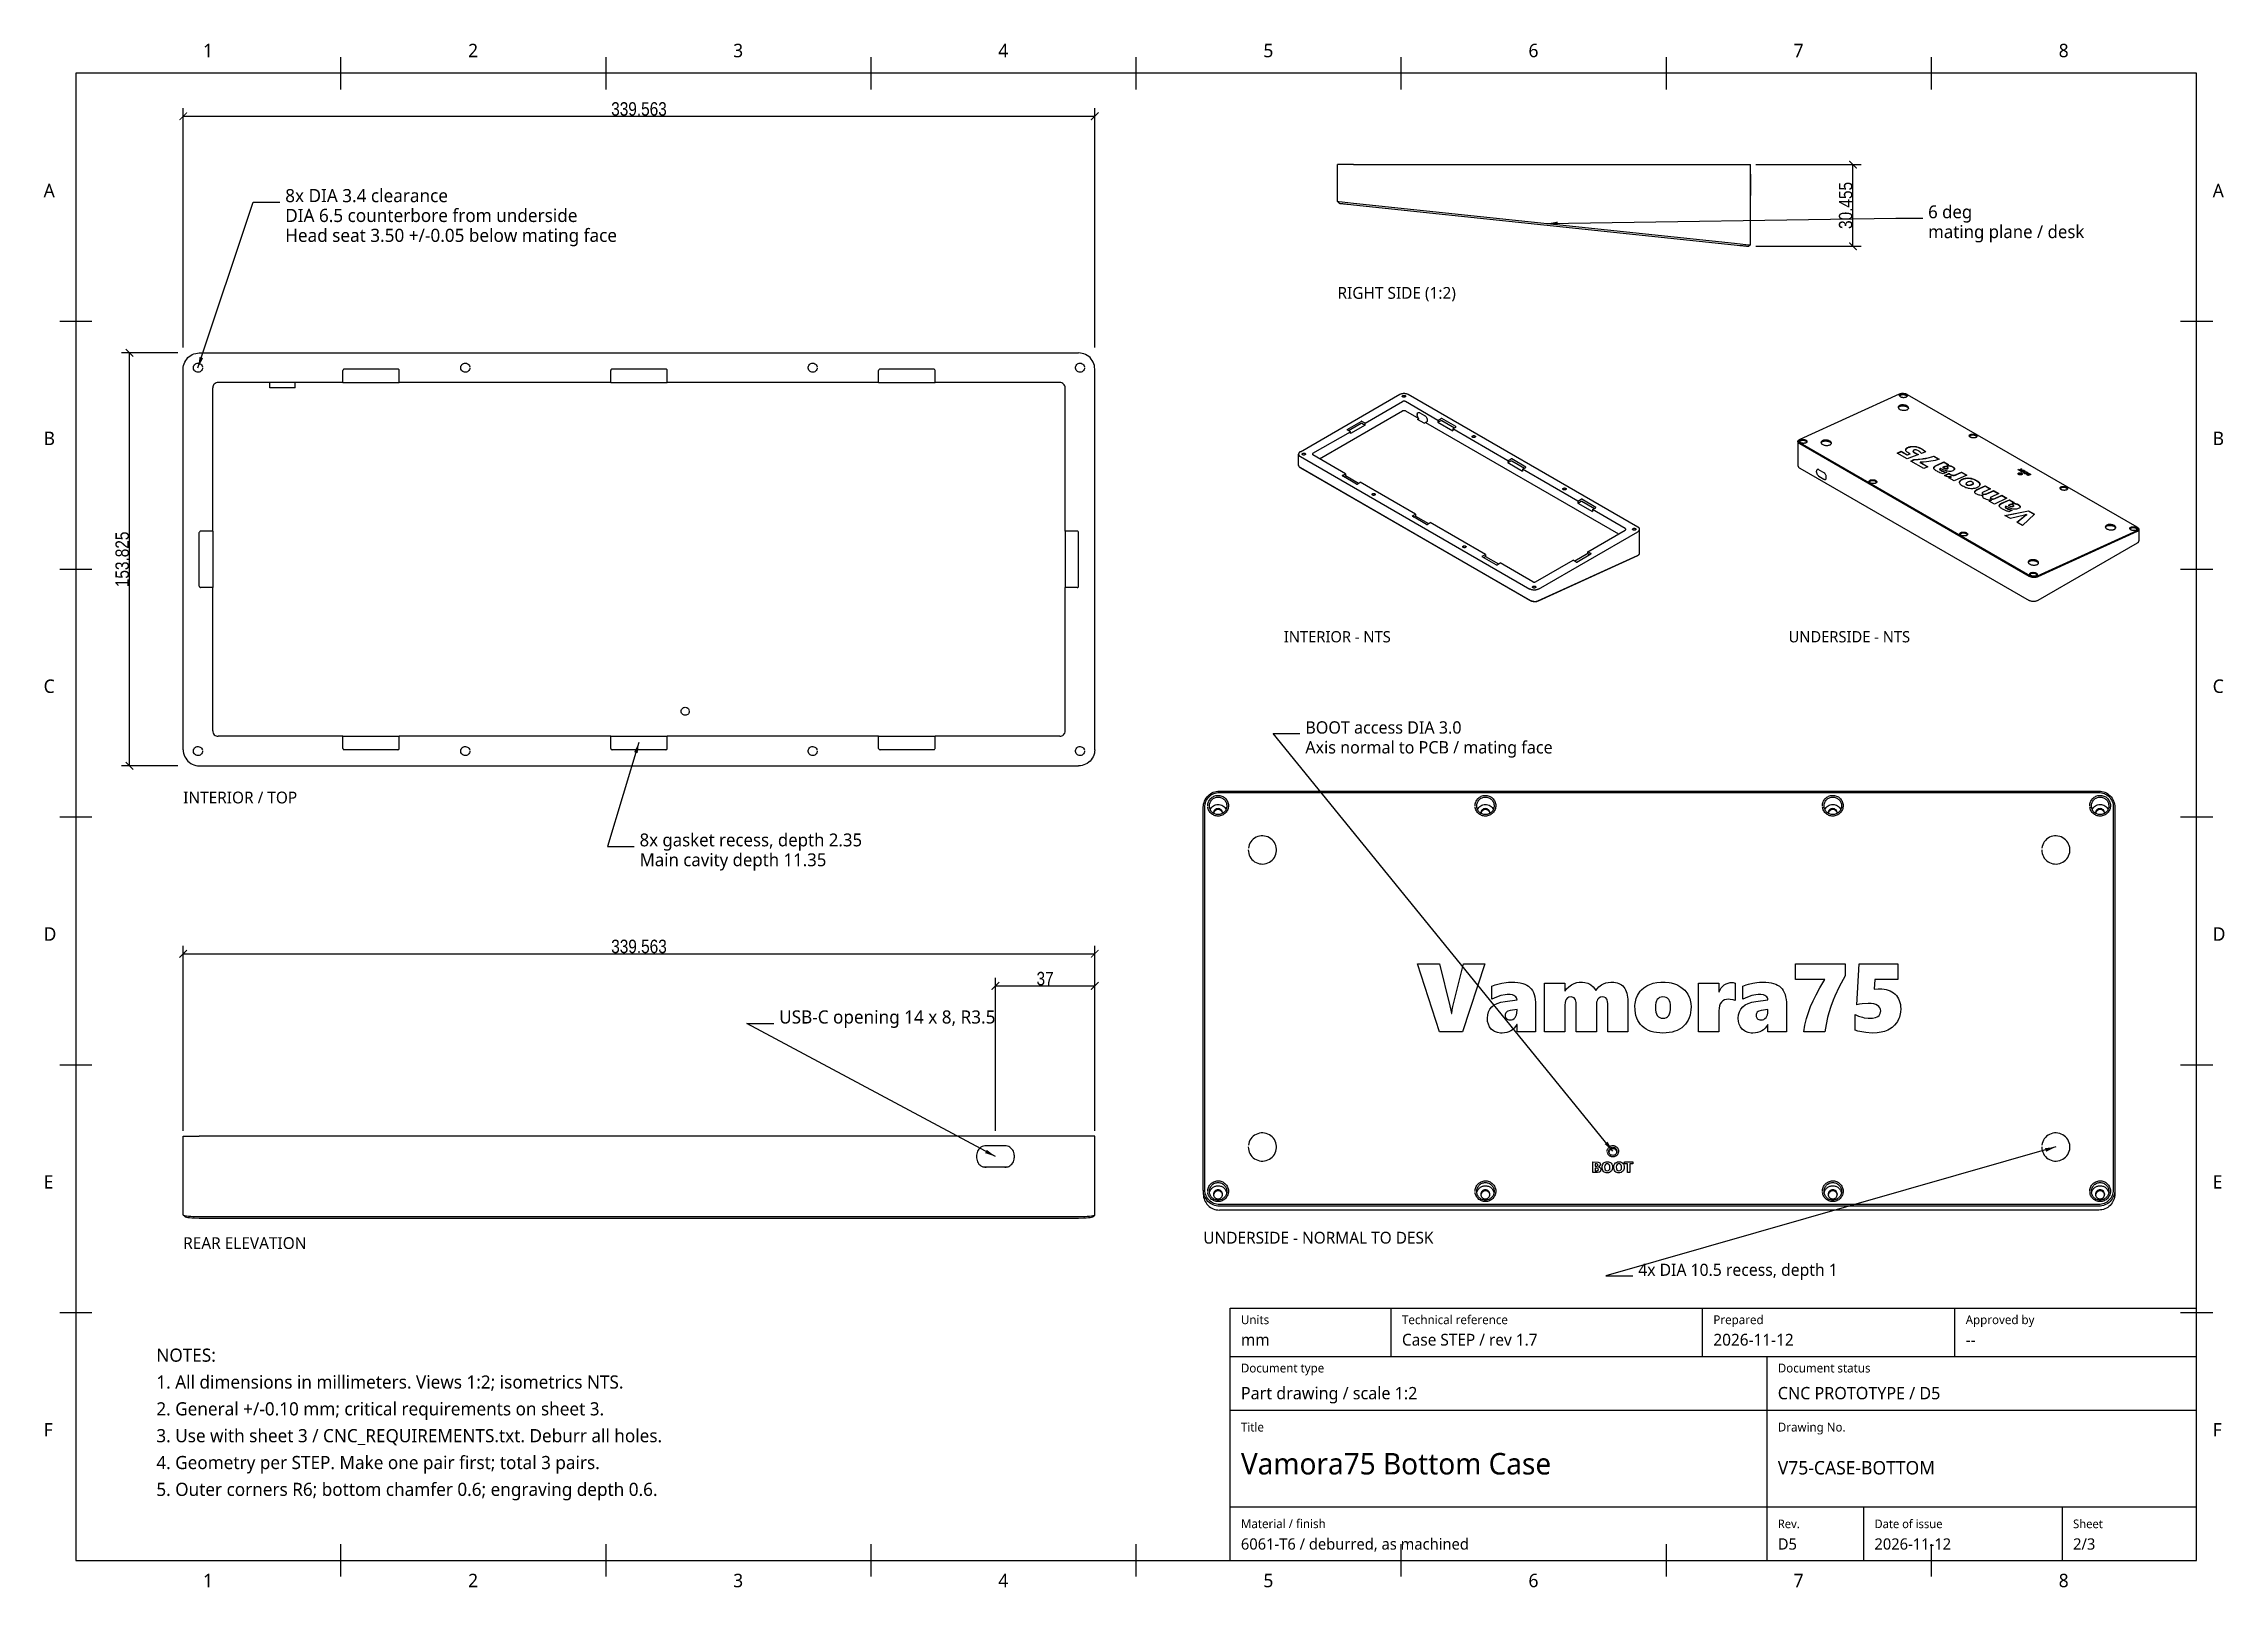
# Model space of a CAD drawing. Header units: millimetres. Extents: x 9 to 415, y 5 to 293.
import ezdxf

# ---------------------------------------------------------------- set-up
doc = ezdxf.new("R2010")
doc.units = ezdxf.units.MM
for name, color, linetype in [('DIMENSIONS', 7, 'Continuous'), ('NOTES', 7, 'Continuous'), ('SHADED', 7, 'Continuous'), ('VISIBLE', 7, 'Continuous')]:
    doc.layers.add(name, color=color, linetype=linetype)
doc.styles.add('OpenSans', font='OpenSans-Regular.ttf')
doc.styles.add('OpenSansCondensed-Light', font='OpenSansCondensed-Light.ttf')
doc.dimstyles.new('EZDXF', dxfattribs={"dimtxt": 0.25, "dimasz": 0.175, "dimexe": 0.375, "dimexo": 0.125, "dimgap": 0.1, "dimtad": 1, "dimlfac": 100, "dimzin": 12, "dimdsep": 46, "dimtxsty": 'OpenSansCondensed-Light', "dimblk": 'ARCHTICK', "dimcen": 2.5, "dimazin": 3, "dimtfac": 0.5, "dimtmove": 2, "dimatfit": 3})

msp = doc.modelspace()

# ---------------------------------------------------------------- texts
at = {"layer": 'NOTES', "style": 'OpenSans'}
for s, height, p in [('1', 2.5, (38.6875, 290)), ('2', 2.5, (88.0625, 290)), ('3', 2.5, (137.4375, 290)), ('4', 2.5, (186.8125, 290)), ('5', 2.5, (236.1875, 290)), ('6', 2.5, (285.5625, 290)), ('7', 2.5, (334.9375, 290)), ('8', 2.5, (384.3125, 290)), ('A', 2.5, (9, 263.91667)), ('8x DIA 3.4 clearance', 2.45, (54, 263)), ('A', 2.5, (413, 263.91667)), ('DIA 6.5 counterbore from underside', 2.45, (54, 259.3)), ('6 deg', 2.4, (360, 260)), ('Head seat 3.50 +/-0.05 below mating face', 2.45, (54, 255.6)), ('mating plane / desk', 2.4, (360, 256.3)), ('RIGHT SIDE (1:2)', 2.2, (250, 245)), ('B', 2.5, (9, 217.75)), ('B', 2.5, (413, 217.75)), ('INTERIOR - NTS', 2.1, (240, 181)), ('UNDERSIDE - NTS', 2.1, (334, 181)), ('C', 2.5, (9, 171.58333)), ('C', 2.5, (413, 171.58333)), ('Axis normal to PCB / mating face', 2.3, (244, 160.3)), ('BOOT access DIA 3.0', 2.3, (244, 164)), ('INTERIOR / TOP', 2.2, (35, 151)), ('8x gasket recess, depth 2.35', 2.4, (120, 143)), ('Main cavity depth 11.35', 2.4, (120, 139.3)), ('D', 2.5, (9, 125.41667)), ('D', 2.5, (413, 125.41667)), ('USB-C opening 14 x 8, R3.5', 2.45, (146, 110)), ('E', 2.5, (9, 79.25)), ('E', 2.5, (413, 79.25)), ('REAR ELEVATION', 2.2, (35, 68)), ('UNDERSIDE - NORMAL TO DESK', 2.2, (225, 69)), ('4x DIA 10.5 recess, depth 1', 2.25, (306, 63)), ('Units', 1.65, (232, 54)), ('Technical reference', 1.65, (262, 54)), ('Prepared', 1.65, (320, 54)), ('Approved by', 1.65, (367, 54)), ('NOTES:', 2.45, (30, 47)), ('mm', 2.2, (232, 50)), ('Case STEP / rev 1.7', 2.2, (262, 50)), ('2026-11-12', 2.2, (320, 50)), ('--', 2.2, (367, 50)), ('Document type', 1.65, (232, 45)), ('Document status', 1.65, (332, 45)), ('1. All dimensions in millimeters. Views 1:2; isometrics NTS.', 2.45, (30, 42)), ('Part drawing / scale 1:2', 2.3, (232, 40)), ('CNC PROTOTYPE / D5', 2.3, (332, 40)), ('2. General +/-0.10 mm; critical requirements on sheet 3.', 2.45, (30, 37)), ('F', 2.5, (9, 33.08333)), ('3. Use with sheet 3 / CNC_REQUIREMENTS.txt. Deburr all holes.', 2.45, (30, 32)), ('Title', 1.65, (232, 34)), ('Drawing No.', 1.65, (332, 34)), ('F', 2.5, (413, 33.08333)), ('4. Geometry per STEP. Make one pair first; total 3 pairs.', 2.45, (30, 27)), ('Vamora75 Bottom Case', 4, (232, 26)), ('V75-CASE-BOTTOM', 2.5, (332, 26)), ('5. Outer corners R6; bottom chamfer 0.6; engraving depth 0.6.', 2.45, (30, 22)), ('Material / finish', 1.65, (232, 16)), ('Rev.', 1.6, (332, 16)), ('Date of issue', 1.6, (350, 16)), ('Sheet', 1.6, (387, 16)), ('6061-T6 / deburred, as machined', 2.1, (232, 12)), ('D5', 2.1, (332, 12)), ('2026-11-12', 2.1, (350, 12)), ('2/3', 2.1, (387, 12)), ('1', 2.5, (38.6875, 5)), ('2', 2.5, (88.0625, 5)), ('3', 2.5, (137.4375, 5)), ('4', 2.5, (186.8125, 5)), ('5', 2.5, (236.1875, 5)), ('6', 2.5, (285.5625, 5)), ('7', 2.5, (334.9375, 5)), ('8', 2.5, (384.3125, 5))]:
    msp.add_text(s, height=height, dxfattribs=at).set_placement(p)

# ---------------------------------------------------------------- blocks, each defined once
blk = doc.blocks.new('_ARCHTICK')
at = {"color": 0, "linetype": 'BYBLOCK', "const_width": 0.15}
blk.add_lwpolyline([(-0.5, -0.5), (0.5, 0.5)], dxfattribs=at)

# ---------------------------------------------------------------- dimensions: what is measured, and where the dimension line sits
at = {"layer": 'DIMENSIONS'}
for base, p1, p2, text in [((35, 279), (35, 234.9125), (204.78125, 234.9125), '339.563'), ((35, 123), (35, 89), (204.78125, 89), '339.563'), ((186.28125, 117), (186.28125, 89), (204.78125, 89), '37')]:
    msp.add_linear_dim(base=base, p1=p1, p2=p2, text=text, dimstyle='EZDXF', override={"dimtxt": 2.5, "dimasz": 1.4, "dimexe": 1.5, "dimexo": 1, "dimtad": 1, "dimdec": 3, "dimlfac": 2, "dimzin": 8}, dxfattribs=at).render()
for base, p1, p2, text in [((346, 254.77253), (326.9125, 254.77253), (326.9125, 270), '30.455'), ((25, 158), (35, 158), (35, 234.9125), '153.825')]:
    msp.add_linear_dim(base=base, p1=p1, p2=p2, angle=90, text=text, dimstyle='EZDXF', override={"dimtxt": 2.5, "dimasz": 1.4, "dimexe": 1.5, "dimexo": 1, "dimtad": 1, "dimdec": 3, "dimlfac": 2, "dimzin": 8}, dxfattribs=at).render()

# ---------------------------------------------------------------- linework, layer by layer
at = {"layer": 'DIMENSIONS'}
for points in [[(37.75, 232.1625), (48, 263), (53, 263)], [(289, 259), (354, 260), (359, 260)], [(301.28125, 86.21848), (238, 164), (243, 164)], [(119.89062, 162.375), (114, 143), (119, 143)], [(186.28125, 85.22), (140, 110), (145, 110)], [(383.78125, 87), (300, 63), (305, 63)]]:
    msp.add_lwpolyline(points, dxfattribs=at)
at = {"layer": 'SHADED', "true_color": 0x000000}
for points in [[(289, 259), (290.99438, 259.38072), (291.00515, 258.68081)], [(37.75, 232.1625), (38.04871, 234.1708), (38.71297, 233.95001)], [(119.89062, 162.375), (119.64372, 160.35967), (118.97399, 160.56329)], [(186.28125, 85.22), (184.35287, 85.85549), (184.68328, 86.4726)], [(301.28125, 86.21848), (299.74756, 87.549), (300.29056, 87.99077)], [(383.78125, 87), (381.95497, 86.11276), (381.7622, 86.7857)]]:
    msp.add_solid(points, dxfattribs=at)
at = {"layer": 'VISIBLE'}
for points in [[(64.375, 284), (64.375, 290)], [(113.75, 284), (113.75, 290)], [(163.125, 284), (163.125, 290)], [(212.5, 284), (212.5, 290)], [(261.875, 284), (261.875, 290)], [(311.25, 284), (311.25, 290)], [(360.625, 284), (360.625, 290)], [(15, 10), (410, 10), (410, 287), (15, 287), (15, 10)], [(253, 270), (252.66411, 270), (252.33244, 270), (252.00916, 270), (251.69835, 270), (251.4039, 270), (251.12953, 270), (250.87868, 270), (250.65451, 270), (250.45983, 270), (250.29709, 270), (250.16835, 270), (250.07522, 270), (250.01886, 270), (250, 270)], [(250, 263.125), (250, 270)], [(253, 270), (323.9125, 270)], [(323.9125, 270), (324.24839, 270), (324.58006, 270), (324.90334, 270), (325.21415, 270), (325.5086, 270), (325.78297, 270), (326.03382, 270), (326.25799, 270), (326.45267, 270), (326.61541, 270), (326.74415, 270), (326.83728, 270), (326.89364, 270), (326.9125, 270)], [(326.9125, 255.04117), (326.9125, 270)], [(326.9125, 266.47), (326.9125, 266.66594), (326.9125, 266.85941), (326.9125, 267.04799), (326.9125, 267.2293), (326.9125, 267.40106), (326.9125, 267.56111), (326.9125, 267.70744), (326.9125, 267.83821), (326.9125, 267.95177), (326.9125, 268.0467), (326.9125, 268.1218), (326.9125, 268.17612), (326.9125, 268.209), (326.9125, 268.22)], [(326.9125, 268.22), (326.9125, 268.209), (326.9125, 268.17612), (326.9125, 268.1218), (326.9125, 268.0467), (326.9125, 267.95177), (326.9125, 267.83821), (326.9125, 267.70744), (326.9125, 267.56111), (326.9125, 267.40106), (326.9125, 267.2293), (326.9125, 267.04799), (326.9125, 266.85941), (326.9125, 266.66594), (326.9125, 266.47)], [(326.9125, 266.47), (326.9125, 265.97)], [(326.9125, 264.22), (326.9125, 264.231), (326.9125, 264.26388), (326.9125, 264.3182), (326.9125, 264.3933), (326.9125, 264.48823), (326.9125, 264.60179), (326.9125, 264.73256), (326.9125, 264.87889), (326.9125, 265.03894), (326.9125, 265.2107), (326.9125, 265.39201), (326.9125, 265.58059), (326.9125, 265.77406), (326.9125, 265.97)], [(326.9125, 265.97), (326.9125, 265.77406), (326.9125, 265.58059), (326.9125, 265.39201), (326.9125, 265.2107), (326.9125, 265.03894), (326.9125, 264.87889), (326.9125, 264.73256), (326.9125, 264.60179), (326.9125, 264.48823), (326.9125, 264.3933), (326.9125, 264.3182), (326.9125, 264.26388), (326.9125, 264.231), (326.9125, 264.22)], [(250, 263.125), (250.01457, 263.12349), (250.0582, 263.11896), (250.23075, 263.10107), (250.88633, 263.03296), (253, 262.81134)], [(250, 263.125), (250.29836, 262.79364)], [(250.29836, 262.79364), (250.31118, 262.79229), (250.34954, 262.78826), (250.4131, 262.78158), (250.50124, 262.77232), (250.61313, 262.76056), (250.7477, 262.74641), (250.90366, 262.73002), (251.07951, 262.71154), (251.27356, 262.69114), (251.48395, 262.66903), (251.70866, 262.64541), (251.94555, 262.62051), (252.44678, 262.56783), (252.9687, 262.51298)], [(252.9687, 262.51298), (323.88114, 255.05978)], [(253, 262.81134), (323.9125, 255.35814)], [(323.88114, 255.05978), (324.4156, 255.0036), (324.92733, 254.94982), (325.16951, 254.92437), (325.39939, 254.90021), (325.61473, 254.87757), (325.81343, 254.85669), (325.99355, 254.83776), (326.15336, 254.82096), (326.29129, 254.80646), (326.40601, 254.7944), (326.4964, 254.7849), (326.5616, 254.77805), (326.60098, 254.77391), (326.61414, 254.77253)], [(323.9125, 255.35814), (326.03853, 255.13386), (326.68578, 255.06524), (326.8553, 255.04725), (326.89817, 255.04269), (326.9125, 255.04117)], [(326.9125, 255.04117), (326.61414, 254.77253)], [(12, 240.83333), (18, 240.83333)], [(407, 240.83333), (413, 240.83333)], [(35, 231.9125), (35.01886, 232.24839), (35.07522, 232.58006), (35.16835, 232.90334), (35.29709, 233.21415), (35.45983, 233.5086), (35.65451, 233.78297), (35.87868, 234.03382), (36.12953, 234.25799), (36.4039, 234.45267), (36.69835, 234.61541), (37.00916, 234.74415), (37.33244, 234.83728), (37.66411, 234.89364), (38, 234.9125)], [(35, 161), (35, 231.9125)], [(38.6, 232.1625), (38.58013, 231.97978), (38.52144, 231.80559), (38.42668, 231.6481), (38.30028, 231.51466), (38.14815, 231.41151), (37.9774, 231.34348), (37.79602, 231.31375), (37.61249, 231.3237), (37.43538, 231.37287), (37.27299, 231.45896), (37.1329, 231.57796), (37.02167, 231.72428), (36.94449, 231.89109), (36.90498, 232.0706), (36.90498, 232.2544), (36.94449, 232.43391), (37.02167, 232.60072), (37.1329, 232.74704), (37.27299, 232.86604), (37.43538, 232.95213), (37.61249, 233.0013), (37.79602, 233.01125), (37.9774, 232.98152), (38.14815, 232.91349), (38.30028, 232.81034), (38.42668, 232.6769), (38.52144, 232.51941), (38.58013, 232.34522)], [(38, 234.9125), (201.78125, 234.9125)], [(65, 231.9125), (64.90433, 231.89347), (64.82322, 231.83928), (64.76903, 231.75817), (64.75, 231.6625)], [(64.75, 229.4125), (64.75, 231.6625)], [(75, 231.9125), (65, 231.9125)], [(75.25, 231.6625), (75.23097, 231.75817), (75.17678, 231.83928), (75.09567, 231.89347), (75, 231.9125)], [(75.25, 229.4125), (75.25, 231.6625)], [(88.39062, 232.1625), (88.37075, 231.97978), (88.31206, 231.80559), (88.2173, 231.6481), (88.0909, 231.51466), (87.93877, 231.41151), (87.76802, 231.34348), (87.58664, 231.31375), (87.40311, 231.3237), (87.22601, 231.37287), (87.06362, 231.45896), (86.92353, 231.57796), (86.8123, 231.72428), (86.73512, 231.89109), (86.69561, 232.0706), (86.69561, 232.2544), (86.73512, 232.43391), (86.8123, 232.60072), (86.92353, 232.74704), (87.06362, 232.86604), (87.22601, 232.95213), (87.40311, 233.0013), (87.58664, 233.01125), (87.76802, 232.98152), (87.93877, 232.91349), (88.0909, 232.81034), (88.2173, 232.6769), (88.31206, 232.51941), (88.37075, 232.34522)], [(114.89062, 231.9125), (114.79495, 231.89347), (114.71385, 231.83928), (114.65966, 231.75817), (114.64062, 231.6625)], [(114.64062, 229.4125), (114.64062, 231.6625)], [(124.89062, 231.9125), (114.89062, 231.9125)], [(125.14062, 231.6625), (125.12159, 231.75817), (125.0674, 231.83928), (124.9863, 231.89347), (124.89062, 231.9125)], [(125.14062, 229.4125), (125.14062, 231.6625)], [(153.09062, 232.1625), (153.07075, 231.97978), (153.01206, 231.80559), (152.9173, 231.6481), (152.7909, 231.51466), (152.63877, 231.41151), (152.46802, 231.34348), (152.28664, 231.31375), (152.10311, 231.3237), (151.92601, 231.37287), (151.76362, 231.45896), (151.62353, 231.57796), (151.5123, 231.72428), (151.43512, 231.89109), (151.39561, 232.0706), (151.39561, 232.2544), (151.43512, 232.43391), (151.5123, 232.60072), (151.62353, 232.74704), (151.76362, 232.86604), (151.92601, 232.95213), (152.10311, 233.0013), (152.28664, 233.01125), (152.46802, 232.98152), (152.63877, 232.91349), (152.7909, 232.81034), (152.9173, 232.6769), (153.01206, 232.51941), (153.07075, 232.34522)], [(164.78125, 231.9125), (164.68558, 231.89347), (164.60447, 231.83928), (164.55028, 231.75817), (164.53125, 231.6625)], [(164.53125, 229.4125), (164.53125, 231.6625)], [(174.78125, 231.9125), (164.78125, 231.9125)], [(175.03125, 231.6625), (175.01222, 231.75817), (174.95803, 231.83928), (174.87692, 231.89347), (174.78125, 231.9125)], [(175.03125, 229.4125), (175.03125, 231.6625)], [(202.88125, 232.1625), (202.86138, 231.97978), (202.80269, 231.80559), (202.70793, 231.6481), (202.58153, 231.51466), (202.4294, 231.41151), (202.25865, 231.34348), (202.07727, 231.31375), (201.89374, 231.3237), (201.71663, 231.37287), (201.55424, 231.45896), (201.41415, 231.57796), (201.30292, 231.72428), (201.22574, 231.89109), (201.18623, 232.0706), (201.18623, 232.2544), (201.22574, 232.43391), (201.30292, 232.60072), (201.41415, 232.74704), (201.55424, 232.86604), (201.71663, 232.95213), (201.89374, 233.0013), (202.07727, 233.01125), (202.25865, 232.98152), (202.4294, 232.91349), (202.58153, 232.81034), (202.70793, 232.6769), (202.80269, 232.51941), (202.86138, 232.34522)], [(204.78125, 231.9125), (204.76239, 232.24839), (204.70603, 232.58006), (204.6129, 232.90334), (204.48416, 233.21415), (204.32142, 233.5086), (204.12674, 233.78297), (203.90257, 234.03382), (203.65172, 234.25799), (203.37735, 234.45267), (203.0829, 234.61541), (202.77209, 234.74415), (202.44881, 234.83728), (202.11714, 234.89364), (201.78125, 234.9125)], [(204.78125, 161), (204.78125, 231.9125)], [(41.5, 229.4125), (41.30491, 229.39329), (41.11732, 229.33638), (40.94443, 229.24397), (40.79289, 229.11961), (40.66853, 228.96807), (40.57612, 228.79518), (40.51921, 228.60759), (40.5, 228.4125)], [(40.5, 201.70625), (40.5, 228.4125)], [(64.75, 229.4125), (41.5, 229.4125)], [(51.15294, 228.4125), (51.15294, 229.4125)], [(55.84706, 228.4125), (51.15294, 228.4125)], [(55.84706, 228.4125), (55.84706, 229.4125)], [(64.75, 229.4125), (75.25, 229.4125)], [(114.64062, 229.4125), (75.25, 229.4125)], [(114.64062, 229.4125), (125.14062, 229.4125)], [(164.53125, 229.4125), (125.14062, 229.4125)], [(164.53125, 229.4125), (175.03125, 229.4125)], [(198.28125, 229.4125), (175.03125, 229.4125)], [(199.28125, 228.4125), (199.26204, 228.60759), (199.20513, 228.79518), (199.11272, 228.96807), (198.98836, 229.11961), (198.83682, 229.24397), (198.66393, 229.33638), (198.47634, 229.39329), (198.28125, 229.4125)], [(199.28125, 201.70625), (199.28125, 228.4125)], [(243.07449, 216.52232), (261.59148, 227.21311)], [(246.64537, 215.21448), (262.11373, 224.14514)], [(255.14007, 221.83002), (262.11373, 225.85626)], [(261.59148, 227.21311), (261.67203, 227.25526), (261.75936, 227.29265), (261.85261, 227.32492), (261.95089, 227.35176), (262.05326, 227.37291), (262.15872, 227.38816), (262.26626, 227.39737), (262.37485, 227.40045), (262.48344, 227.39737), (262.59098, 227.38816), (262.69644, 227.37291), (262.79881, 227.35176), (262.89709, 227.32492), (262.99034, 227.29265), (263.07767, 227.25526), (263.15822, 227.21311)], [(262.06096, 226.83621), (262.06699, 226.87156), (262.08485, 226.90556), (262.11386, 226.93689), (262.15289, 226.96435), (262.20046, 226.98689), (262.25473, 227.00364), (262.31361, 227.01395), (262.37485, 227.01743), (262.43609, 227.01395), (262.49497, 227.00364), (262.54924, 226.98689), (262.59681, 226.96435), (262.63584, 226.93689), (262.66485, 226.90556), (262.68271, 226.87156), (262.68874, 226.83621)], [(262.59681, 226.70806), (262.56184, 226.69064), (262.52282, 226.67638), (262.4806, 226.66557), (262.43609, 226.65846), (262.39025, 226.6552), (262.34408, 226.65585), (262.29858, 226.66041), (262.25473, 226.66877), (262.21348, 226.68076), (262.17572, 226.69612), (262.14227, 226.7145), (262.11386, 226.73552), (262.09109, 226.75872), (262.07447, 226.7836), (262.06435, 226.80961), (262.06096, 226.83621)], [(262.63597, 225.85626), (262.58001, 225.88278), (262.51617, 225.90248), (262.44689, 225.91461), (262.37485, 225.91871), (262.30281, 225.91461), (262.23353, 225.90248), (262.16969, 225.88278), (262.11373, 225.85626)], [(262.11373, 224.14514), (262.16969, 224.17165), (262.23353, 224.19135), (262.30281, 224.20349), (262.37485, 224.20758), (262.44689, 224.20349), (262.51617, 224.19135), (262.58001, 224.17165), (262.63597, 224.14514)], [(262.68874, 226.83621), (262.68271, 226.80085), (262.66485, 226.76685), (262.63584, 226.73552), (262.59681, 226.70806)], [(268.70712, 222.35109), (262.63597, 225.85626)], [(262.63597, 224.14514), (265.15659, 222.68986)], [(263.15822, 227.21311), (305.9255, 202.52141)], [(264.85553, 223.51044), (264.85773, 223.56088), (264.86431, 223.60831), (264.87521, 223.65225), (264.89032, 223.69228), (264.90949, 223.72802), (264.93254, 223.75912), (264.95926, 223.78529), (264.98937, 223.80627)], [(264.85553, 223.51044), (264.85553, 223.35968)], [(264.98937, 223.80627), (265.0226, 223.82186), (265.05862, 223.83192), (265.09709, 223.83633), (265.13763, 223.83506), (265.17985, 223.82813), (265.22335, 223.8156), (265.26771, 223.79758), (265.3125, 223.77427)], [(265.3125, 223.77427), (266.22643, 223.2466)], [(336.16103, 218.84744), (354.67801, 227.29093)], [(354.42482, 224.8122), (354.42432, 224.77473), (354.42927, 224.737), (354.43964, 224.69922), (354.45538, 224.66161), (354.47638, 224.62437), (354.50254, 224.58773), (354.5337, 224.55188), (354.5697, 224.51702), (354.61033, 224.48336), (354.65535, 224.45109), (354.75756, 224.3914), (354.87402, 224.33931), (355.00212, 224.29599), (355.13896, 224.26241), (355.28148, 224.23933), (355.42645, 224.22728), (355.57061, 224.22651), (355.71072, 224.23706), (355.84361, 224.25867), (355.96631, 224.29087), (356.07604, 224.33293)], [(356.35636, 224.64516), (356.35592, 224.6942), (356.34618, 224.74358), (356.32723, 224.79281), (356.29927, 224.84143), (356.26255, 224.88895), (356.21744, 224.93494), (356.16437, 224.97894), (356.10384, 225.02053), (356.03644, 225.0593), (355.96283, 225.0949), (355.8837, 225.12696), (355.79982, 225.15519), (355.71201, 225.17932), (355.62109, 225.1991), (355.52796, 225.21435), (355.43351, 225.22493), (355.33864, 225.23073), (355.24427, 225.23169), (355.15131, 225.22781), (355.06065, 225.21912), (354.97318, 225.2057), (354.88972, 225.1877), (354.81109, 225.16527), (354.73803, 225.13864), (354.67126, 225.10806), (354.61142, 225.07382), (354.55909, 225.03627), (354.51476, 224.99575), (354.47886, 224.95266), (354.45175, 224.90741), (354.43368, 224.86044), (354.42482, 224.8122)], [(354.43028, 224.73223), (354.45122, 224.77359), (354.47935, 224.81337), (354.51446, 224.85126), (354.55628, 224.88698), (354.60447, 224.92024), (354.65867, 224.95078), (354.71845, 224.97837), (354.78335, 225.00279), (354.85287, 225.02386), (354.92645, 225.0414), (355.00354, 225.05529), (355.08354, 225.06541), (355.16581, 225.07169), (355.24972, 225.07407), (355.33463, 225.07254), (355.41986, 225.06712), (355.50476, 225.05783), (355.58866, 225.04476), (355.67092, 225.02801), (355.75089, 225.0077), (355.82796, 224.984), (355.90152, 224.95708), (355.97101, 224.92716), (356.03587, 224.89448), (356.09562, 224.85928), (356.14977, 224.82183), (356.19792, 224.78244), (356.23969, 224.7414), (356.27475, 224.69904), (356.30284, 224.65567), (356.32372, 224.61165), (356.33725, 224.56732)], [(354.82279, 226.7502), (354.76541, 226.79608), (354.72013, 226.84495), (354.68785, 226.89582), (354.66918, 226.9477), (354.66447, 226.99955), (354.67381, 227.05036), (354.69699, 227.09913), (354.73354, 227.14489), (354.78274, 227.18675), (354.84362, 227.22389), (354.91498, 227.25558), (354.99541, 227.28119), (355.08333, 227.30023), (355.17703, 227.3123), (355.27465, 227.31718), (355.37429, 227.31476), (355.47397, 227.30508), (355.57173, 227.28832), (355.66564, 227.26481), (355.75382, 227.23499), (355.83453, 227.19946), (355.90615, 227.15891), (355.96724, 227.11414), (356.01656, 227.06605), (356.05312, 227.01559), (356.07617, 226.96379), (356.08528, 226.91169), (356.08027, 226.86035), (356.06132, 226.81081), (356.02886, 226.76408), (355.98369, 226.72109), (355.92686, 226.68268)], [(354.67801, 227.29093), (354.74995, 227.32017), (354.82798, 227.34517), (354.91136, 227.36567), (354.99927, 227.38152), (355.09088, 227.39255), (355.18529, 227.39867), (355.2816, 227.39984), (355.37886, 227.39604), (355.47615, 227.38732), (355.57251, 227.37377), (355.667, 227.35552), (355.7587, 227.33277), (355.84671, 227.30574), (355.93019, 227.27469), (356.00831, 227.23994), (356.08032, 227.20182)], [(354.77476, 226.8933), (354.77753, 226.92281), (354.78581, 226.95175), (354.79956, 226.97986), (354.81867, 227.00688), (354.843, 227.03255), (354.87235, 227.05663), (354.90647, 227.07889), (354.94507, 227.0991), (355.03429, 227.13261), (355.13678, 227.15576), (355.24875, 227.16757), (355.36594, 227.16744), (355.48379, 227.15527), (355.59768, 227.13142), (355.70306, 227.09677), (355.79569, 227.05263), (355.83603, 227.02753), (355.87184, 227.00074), (355.90274, 226.97252), (355.92843, 226.94317), (355.94865, 226.91298), (355.96323, 226.88226), (355.97201, 226.85132), (355.97495, 226.82048)], [(354.87017, 226.72001), (354.82913, 226.76124), (354.79917, 226.80445), (354.78091, 226.84876), (354.77476, 226.8933)], [(355.88711, 226.66185), (355.83294, 226.63894), (355.77353, 226.61933), (355.70952, 226.60328), (355.64161, 226.59101), (355.57057, 226.58271), (355.49722, 226.57847), (355.42239, 226.57838), (355.34696, 226.58246), (355.27179, 226.59065), (355.19776, 226.60288), (355.12572, 226.619), (355.05648, 226.63884), (354.99086, 226.66216), (354.92958, 226.68871), (354.87335, 226.71816), (354.82279, 226.7502)], [(355.97495, 226.82048), (355.96875, 226.77636), (355.95039, 226.73405), (355.92038, 226.69443), (355.87955, 226.65831)], [(355.92686, 226.68268), (355.88711, 226.66185)], [(356.07604, 224.33293), (356.13594, 224.36326), (356.1895, 224.3967), (356.23626, 224.43296), (356.27583, 224.47174), (356.30786, 224.51271), (356.33208, 224.55551), (356.3483, 224.59979), (356.35636, 224.64516)], [(356.08032, 227.20182), (398.8476, 202.51012)], [(245.42461, 216.2208), (252.39827, 220.24704)], [(251.81074, 220.66163), (251.79072, 220.64434), (251.7837, 220.62394)], [(251.7837, 220.62394), (251.79072, 220.60354), (251.81074, 220.58625)], [(251.81074, 220.66163), (254.42198, 222.16923)], [(252.39827, 220.24704), (251.81074, 220.58625)], [(252.05228, 220.4468), (254.42198, 221.81495)], [(255.14007, 221.47574), (252.39827, 219.89276)], [(252.39827, 219.89276), (252.39827, 220.24704)], [(254.55254, 222.16923), (254.52259, 222.18079), (254.48726, 222.18485), (254.45193, 222.18079), (254.42198, 222.16923)], [(254.42198, 221.81495), (254.45193, 221.8265), (254.48726, 221.83056), (254.52259, 221.8265), (254.55254, 221.81495)], [(255.14007, 221.83002), (254.55254, 222.16923)], [(254.55254, 221.81495), (255.14007, 221.47574)], [(255.14007, 221.47574), (255.14007, 221.83002)], [(265.15659, 222.68986), (265.09302, 222.75975), (265.03456, 222.83747), (264.98258, 222.92122), (264.93829, 223.00905), (264.90273, 223.09889), (264.87671, 223.18866), (264.86086, 223.27627), (264.85553, 223.35968)], [(264.89547, 222.5391), (265.15659, 222.68986)], [(266.12122, 221.83141), (264.89547, 222.5391)], [(266.12122, 221.83141), (266.38234, 221.98217)], [(266.22643, 223.2466), (266.27123, 223.2182), (266.31558, 223.185), (266.35909, 223.1473), (266.40131, 223.10548), (266.44185, 223.05993), (266.48031, 223.0111), (266.54956, 222.9055), (266.60639, 222.79273), (266.62944, 222.735), (266.64862, 222.67712), (266.66373, 222.61965), (266.67462, 222.56312), (266.6812, 222.5081), (266.6834, 222.45511)], [(266.54956, 222.00852), (266.51238, 221.9915), (266.47179, 221.98138), (266.42827, 221.97825), (266.38234, 221.98217)], [(266.38234, 221.98217), (302.35462, 201.21356)], [(266.6834, 222.30435), (266.6812, 222.2539), (266.67462, 222.20648), (266.66373, 222.16254), (266.64862, 222.12251), (266.62944, 222.08677), (266.60639, 222.05566), (266.57968, 222.0295), (266.54956, 222.00852)], [(266.6834, 222.45511), (266.6834, 222.30435)], [(268.70712, 222.35109), (269.29465, 222.6903)], [(268.70712, 222.35109), (268.70712, 221.9968)], [(268.70712, 221.9968), (269.29465, 222.33601)], [(268.70712, 221.9968), (271.44892, 220.41382)], [(269.42521, 222.6903), (269.39526, 222.70185), (269.35993, 222.70591), (269.3246, 222.70185), (269.29465, 222.6903)], [(269.29465, 222.33601), (269.3246, 222.34757), (269.35993, 222.35162), (269.39526, 222.34757), (269.42521, 222.33601)], [(272.03645, 221.1827), (269.42521, 222.6903)], [(269.42521, 222.33601), (271.79491, 220.96786)], [(271.44892, 220.76811), (272.03645, 221.10732)], [(281.73477, 214.82957), (271.44892, 220.76811)], [(271.44892, 220.76811), (271.44892, 220.41382)], [(272.06349, 221.14501), (272.05647, 221.16541), (272.03645, 221.1827)], [(272.03645, 221.10732), (272.05647, 221.12461), (272.06349, 221.14501)], [(275.0625, 219.32976), (275.06853, 219.36512), (275.0864, 219.39911), (275.1154, 219.43044), (275.15444, 219.45791), (275.20201, 219.48044), (275.25627, 219.49719), (275.31516, 219.5075), (275.3764, 219.51099), (275.43763, 219.5075), (275.49652, 219.49719), (275.55079, 219.48044), (275.59835, 219.45791), (275.63739, 219.43044), (275.6664, 219.39911), (275.68426, 219.36512), (275.69029, 219.32976)], [(367.82434, 219.24375), (367.76695, 219.28964), (367.72168, 219.3385), (367.6894, 219.38938), (367.67073, 219.44125), (367.66602, 219.49311), (367.67536, 219.54392), (367.69853, 219.59268), (367.73509, 219.63844), (367.78429, 219.6803), (367.84517, 219.71744), (367.91652, 219.74913), (367.99695, 219.77475), (368.08488, 219.79378), (368.17858, 219.80586), (368.2762, 219.81074), (368.37583, 219.80832), (368.47551, 219.79863), (368.57327, 219.78188), (368.66718, 219.75836), (368.75537, 219.72855), (368.83608, 219.69301), (368.9077, 219.65246), (368.96878, 219.60769), (369.0181, 219.5596), (369.05466, 219.50914), (369.07772, 219.45734), (369.08682, 219.40524), (369.08182, 219.3539), (369.06286, 219.30437), (369.03041, 219.25764), (368.98524, 219.21465), (368.9284, 219.17623)], [(367.77631, 219.38686), (367.77907, 219.41636), (367.78736, 219.4453), (367.8011, 219.47341), (367.82022, 219.50043), (367.84455, 219.52611), (367.8739, 219.55019), (367.90802, 219.57244), (367.94662, 219.59266), (368.03583, 219.62616), (368.13833, 219.64932), (368.2503, 219.66112), (368.36748, 219.661), (368.48534, 219.64882), (368.59923, 219.62498), (368.70461, 219.59032), (368.79724, 219.54618), (368.83758, 219.52108), (368.87338, 219.49429), (368.90428, 219.46608), (368.92997, 219.43672), (368.9502, 219.40653), (368.96477, 219.37581), (368.97356, 219.34487), (368.97649, 219.31403)], [(367.87172, 219.21356), (367.83068, 219.2548), (367.80071, 219.298), (367.78245, 219.34231), (367.77631, 219.38686)], [(243.07449, 216.52232), (243.00148, 216.47581), (242.93672, 216.4254), (242.88083, 216.37156), (242.83434, 216.31481), (242.79772, 216.25571), (242.7713, 216.19483), (242.75535, 216.13273), (242.75001, 216.07004)], [(242.75001, 216.07004), (242.75535, 216.00735), (242.7713, 215.94526), (242.79772, 215.88437), (242.83434, 215.82527), (242.88083, 215.76853), (242.93672, 215.71469), (243.00148, 215.66427), (243.07449, 215.61776)], [(242.75001, 213.96958), (242.75001, 216.07004)], [(243.07449, 215.61776), (285.84177, 190.92606)], [(243.41341, 216.07004), (243.41944, 216.1054), (243.43731, 216.13939), (243.46631, 216.17072), (243.50535, 216.19819), (243.55292, 216.22073), (243.60718, 216.23747), (243.66607, 216.24778), (243.72731, 216.25127), (243.78854, 216.24778), (243.84743, 216.23747), (243.9017, 216.22073), (243.94926, 216.19819), (243.9883, 216.17072), (244.01731, 216.13939), (244.03517, 216.1054), (244.0412, 216.07004)], [(243.94926, 215.94189), (243.91429, 215.92448), (243.87527, 215.91021), (243.83305, 215.89941), (243.78854, 215.8923), (243.74271, 215.88903), (243.69654, 215.88969), (243.65104, 215.89425), (243.60718, 215.90261), (243.56593, 215.9146), (243.52817, 215.92995), (243.49473, 215.94834), (243.46631, 215.96936), (243.44355, 215.99256), (243.42693, 216.01743), (243.41681, 216.04345), (243.41341, 216.07004)], [(244.0412, 216.07004), (244.03517, 216.03469), (244.01731, 216.00069), (243.9883, 215.96936), (243.94926, 215.94189)], [(245.42461, 216.2208), (245.37869, 216.18849), (245.34456, 216.15163), (245.32355, 216.11164), (245.31645, 216.07004)], [(245.31645, 216.07004), (245.32355, 216.02845), (245.34456, 215.98845), (245.37869, 215.95159), (245.42461, 215.91928)], [(251.49576, 212.41411), (245.42461, 215.91928)], [(275.59835, 219.20161), (275.56338, 219.1842), (275.52436, 219.16993), (275.48214, 219.15913), (275.43763, 219.15202), (275.3918, 219.14875), (275.34563, 219.14941), (275.30013, 219.15396), (275.25627, 219.16233), (275.21502, 219.17432), (275.17726, 219.18967), (275.14382, 219.20806), (275.1154, 219.22908), (275.09264, 219.25228), (275.07602, 219.27715), (275.0659, 219.30317), (275.0625, 219.32976)], [(275.69029, 219.32976), (275.68426, 219.2944), (275.6664, 219.26041), (275.63739, 219.22908), (275.59835, 219.20161)], [(335.75002, 218.41317), (335.75401, 218.46144), (335.76597, 218.5089), (335.78583, 218.55523), (335.81346, 218.60009), (335.84869, 218.64314), (335.89128, 218.68407), (335.94093, 218.72259), (335.99731, 218.7584)], [(336.0745, 217.98899), (336.00156, 218.03498), (335.93685, 218.08396), (335.88098, 218.13546), (335.83448, 218.189), (335.79782, 218.24407), (335.77136, 218.30015), (335.75537, 218.35669), (335.75002, 218.41317)], [(335.75002, 218.41317), (335.75002, 213.93087)], [(336.15241, 218.11497), (336.09089, 218.15354), (336.0358, 218.19448), (335.98759, 218.23746), (335.94668, 218.28211), (335.9134, 218.32806), (335.88804, 218.37492), (335.87082, 218.42231), (335.86187, 218.46982), (335.86127, 218.51706), (335.86904, 218.56362), (335.88511, 218.60913), (335.90935, 218.65318), (335.94156, 218.69543), (335.98148, 218.7355), (336.02875, 218.77308), (336.08299, 218.80783)], [(336.08299, 218.80783), (335.99731, 218.7584)], [(336.17525, 218.24717), (336.11786, 218.29306), (336.07259, 218.34192), (336.04031, 218.3928), (336.02164, 218.44467), (336.01693, 218.49653), (336.02626, 218.54734), (336.04944, 218.5961), (336.08599, 218.64186), (336.1352, 218.68372), (336.19608, 218.72086), (336.26743, 218.75255), (336.34786, 218.77817), (336.43579, 218.7972), (336.52949, 218.80928), (336.62711, 218.81416), (336.72674, 218.81174), (336.82642, 218.80205), (336.92418, 218.7853), (337.01809, 218.76178), (337.10628, 218.73197), (337.18699, 218.69643), (337.25861, 218.65588), (337.31969, 218.61111), (337.36901, 218.56302), (337.40557, 218.51256), (337.42863, 218.46076), (337.43773, 218.40866), (337.43273, 218.35732), (337.41377, 218.30779), (337.38132, 218.26106), (337.33615, 218.21807), (337.27931, 218.17965)], [(378.84178, 193.29729), (336.0745, 217.98899)], [(336.08299, 218.80783), (336.16103, 218.84744)], [(336.12722, 218.39028), (336.12998, 218.41978), (336.13827, 218.44872), (336.15201, 218.47683), (336.17113, 218.50385), (336.19546, 218.52953), (336.22481, 218.55361), (336.25893, 218.57586), (336.29753, 218.59608), (336.38674, 218.62958), (336.48924, 218.65274), (336.60121, 218.66454), (336.71839, 218.66442), (336.83625, 218.65224), (336.95014, 218.6284), (337.05551, 218.59374), (337.14815, 218.5496), (337.18849, 218.5245), (337.22429, 218.49771), (337.25519, 218.4695), (337.28088, 218.44014), (337.30111, 218.40995), (337.31568, 218.37923), (337.32447, 218.3483), (337.3274, 218.31745)], [(336.22263, 218.21698), (336.18159, 218.25822), (336.15162, 218.30142), (336.13336, 218.34573), (336.12722, 218.39028)], [(378.91968, 193.42327), (336.15241, 218.11497)], [(337.23956, 218.15883), (337.18539, 218.13592), (337.12598, 218.1163), (337.06197, 218.10025), (336.99406, 218.08799), (336.92303, 218.07968), (336.84967, 218.07545), (336.77485, 218.07536), (336.69942, 218.07943), (336.62425, 218.08762), (336.55022, 218.09985), (336.47817, 218.11598), (336.40894, 218.13581), (336.34331, 218.15914), (336.28204, 218.18568), (336.22581, 218.21514), (336.17525, 218.24717)], [(337.3274, 218.31745), (337.32121, 218.27333), (337.30284, 218.23102), (337.27284, 218.19141), (337.23201, 218.15529)], [(337.27931, 218.17965), (337.23956, 218.15883)], [(340.05436, 218.25946), (340.05386, 218.22199), (340.05881, 218.18426), (340.06918, 218.14648), (340.08491, 218.10887), (340.10592, 218.07164), (340.13208, 218.03499), (340.16324, 217.99914), (340.19924, 217.96429), (340.23986, 217.93063), (340.28489, 217.89835), (340.3871, 217.83867), (340.50356, 217.78658), (340.63166, 217.74325), (340.7685, 217.70968), (340.91101, 217.6866), (341.05598, 217.67454), (341.20015, 217.67378), (341.34025, 217.68432), (341.47315, 217.70594), (341.59585, 217.73814), (341.70558, 217.7802)], [(341.9859, 218.09243), (341.98545, 218.14147), (341.97571, 218.19085), (341.95677, 218.24008), (341.92881, 218.28869), (341.89209, 218.33622), (341.84698, 218.3822), (341.7939, 218.4262), (341.73338, 218.46779), (341.66598, 218.50657), (341.59236, 218.54216), (341.51324, 218.57423), (341.42936, 218.60246), (341.34154, 218.62658), (341.25063, 218.64637), (341.1575, 218.66162), (341.06304, 218.67219), (340.96817, 218.67799), (340.87381, 218.67895), (340.78085, 218.67507), (340.69019, 218.66638), (340.60271, 218.65297), (340.51926, 218.63496), (340.44062, 218.61253), (340.36757, 218.5859), (340.3008, 218.55532), (340.24096, 218.52109), (340.18862, 218.48353), (340.1443, 218.44301), (340.1084, 218.39992), (340.08129, 218.35467), (340.06321, 218.3077), (340.05436, 218.25946)], [(340.05982, 218.17949), (340.08076, 218.22085), (340.10889, 218.26063), (340.144, 218.29853), (340.18582, 218.33424), (340.23401, 218.3675), (340.28821, 218.39805), (340.34799, 218.42564), (340.41289, 218.45006), (340.4824, 218.47113), (340.55599, 218.48867), (340.63308, 218.50256), (340.71307, 218.51268), (340.79535, 218.51895), (340.87926, 218.52134), (340.96416, 218.51981), (341.0494, 218.51438), (341.13429, 218.5051), (341.2182, 218.49203), (341.30046, 218.47527), (341.38043, 218.45496), (341.4575, 218.43126), (341.53106, 218.40435), (341.60054, 218.37443), (341.66541, 218.34174), (341.72515, 218.30654), (341.77931, 218.2691), (341.82746, 218.2297), (341.86923, 218.18867), (341.90429, 218.1463), (341.93238, 218.10294), (341.95326, 218.05892), (341.96679, 218.01458)], [(341.70558, 217.7802), (341.76548, 217.81053), (341.81904, 217.84397), (341.8658, 217.88023), (341.90536, 217.91901), (341.9374, 217.95997), (341.96162, 218.00278), (341.97783, 218.04705), (341.9859, 218.09243)], [(354.22001, 216.24903), (354.98218, 216.59657)], [(356.08993, 215.16943), (354.22001, 216.24903)], [(354.97399, 216.50188), (354.30803, 216.19821)], [(354.98218, 216.59657), (354.97399, 216.50188)], [(356.08201, 215.86217), (354.97399, 216.50188)], [(354.98218, 216.59657), (356.0902, 215.95685)], [(355.8198, 216.84493), (355.82357, 216.91318)], [(355.83073, 216.77551), (355.8198, 216.84493)], [(355.83351, 216.8844), (355.82084, 216.83834)], [(355.82357, 216.91318), (355.8417, 216.97909)], [(355.85618, 216.70604), (355.83073, 216.77551)], [(355.8417, 216.97909), (355.83351, 216.8844)], [(355.86584, 216.94806), (355.83351, 216.8844)], [(355.8417, 216.97909), (355.87403, 217.04275)], [(355.89649, 216.6365), (355.85618, 216.70604)], [(355.87403, 217.04275), (355.86584, 216.94806)], [(355.91288, 217.00936), (355.86584, 216.94806)], [(355.87403, 217.04275), (355.92107, 217.10405)], [(355.95164, 216.56689), (355.89649, 216.6365)], [(355.92107, 217.10405), (355.91288, 217.00936)], [(355.97428, 217.06849), (355.91288, 217.00936)], [(355.92107, 217.10405), (355.98247, 217.16318)], [(356.02132, 216.49724), (355.95164, 216.56689)], [(355.98247, 217.16318), (355.97428, 217.06849)], [(356.05021, 217.12518), (355.97428, 217.06849)], [(355.98247, 217.16318), (356.0584, 217.21987)], [(356.10568, 216.42744), (356.02132, 216.49724)], [(356.0584, 217.21987), (356.05021, 217.12518)], [(356.14052, 217.1797), (356.05021, 217.12518)], [(356.0584, 217.21987), (356.14871, 217.27438)], [(356.57604, 216.05391), (356.08201, 215.86217)], [(356.0902, 215.95685), (356.08201, 215.86217)], [(358.19128, 215.99882), (356.08993, 215.16943)], [(356.0902, 215.95685), (356.58423, 216.1486)], [(356.2049, 216.35757), (356.10568, 216.42744)], [(356.14871, 217.27438), (356.14052, 217.1797)], [(356.24519, 217.23187), (356.14052, 217.1797)], [(356.14871, 217.27438), (356.25338, 217.32656)], [(356.37938, 216.25343), (356.2049, 216.35757)], [(356.25338, 217.32656), (356.24519, 217.23187)], [(356.41958, 217.30096), (356.24519, 217.23187)], [(356.25338, 217.32656), (356.42776, 217.39564)], [(356.58423, 216.1486), (356.37938, 216.25343)], [(356.42776, 217.39564), (356.41958, 217.30096)], [(356.51101, 217.32982), (356.41958, 217.30096)], [(356.42776, 217.39564), (356.51919, 217.42451)], [(356.51919, 217.42451), (356.51101, 217.32982)], [(356.70235, 217.3755), (356.51101, 217.32982)], [(356.51919, 217.42451), (356.71053, 217.47019)], [(356.58423, 216.1486), (356.57604, 216.05391)], [(356.71053, 217.47019), (356.70235, 217.3755)], [(356.80225, 217.39267), (356.70235, 217.3755)], [(356.71053, 217.47019), (356.81044, 217.48736)], [(356.81044, 217.48736), (356.80225, 217.39267)], [(357.01055, 217.41513), (356.80225, 217.39267)], [(356.81044, 217.48736), (357.01874, 217.50981)], [(357.01874, 217.50981), (357.01055, 217.41513)], [(357.11795, 217.42031), (357.01055, 217.41513)], [(357.01874, 217.50981), (357.12614, 217.515)], [(357.12614, 217.515), (357.11795, 217.42031)], [(357.33479, 217.41793), (357.11795, 217.42031)], [(357.12614, 217.515), (357.34298, 217.51262)], [(357.19486, 216.6612), (357.18668, 216.56651)], [(357.20185, 216.50519), (357.18668, 216.56651)], [(357.20991, 216.71698), (357.19486, 216.6612)], [(357.19486, 216.6612), (357.21004, 216.59987)], [(357.21004, 216.59987), (357.20185, 216.50519)], [(357.24726, 216.43798), (357.20185, 216.50519)], [(357.25536, 216.76695), (357.20991, 216.71698)], [(357.21004, 216.59987), (357.25545, 216.53266)], [(357.25545, 216.53266), (357.24726, 216.43798)], [(357.32273, 216.36497), (357.24726, 216.43798)], [(357.33087, 216.81113), (357.25536, 216.76695)], [(357.25545, 216.53266), (357.33092, 216.45966)], [(357.33092, 216.45966), (357.32273, 216.36497)], [(357.42859, 216.28633), (357.32273, 216.36497)], [(357.37368, 216.8286), (357.33087, 216.81113)], [(357.33092, 216.45966), (357.43678, 216.38102)], [(357.34298, 217.51262), (357.33479, 217.41793)], [(357.55469, 217.39865), (357.33479, 217.41793)], [(357.34298, 217.51262), (357.56288, 217.49334)], [(357.46431, 216.85299), (357.37368, 216.8286)], [(357.43678, 216.38102), (357.42859, 216.28633)], [(357.56485, 216.20188), (357.42859, 216.28633)], [(357.43678, 216.38102), (357.57304, 216.29657)], [(357.56177, 216.86374), (357.46431, 216.85299)], [(357.56288, 217.49334), (357.55469, 217.39865)], [(357.77749, 217.36238), (357.55469, 217.39865)], [(357.61309, 216.86405), (357.56177, 216.86374)], [(357.56288, 217.49334), (357.78568, 217.45707)], [(357.57304, 216.29657), (357.56485, 216.20188)], [(357.87066, 216.04012), (357.56485, 216.20188)], [(357.57304, 216.29657), (357.87885, 216.13481)], [(357.72073, 216.85412), (357.61309, 216.86405)], [(357.77673, 216.84408), (357.72073, 216.85412)], [(357.89191, 216.81313), (357.77673, 216.84408)], [(357.78568, 217.45707), (357.77749, 217.36238)], [(357.89016, 217.33782), (357.77749, 217.36238)], [(357.78568, 217.45707), (357.89835, 217.4325)], [(357.87885, 216.13481), (357.87066, 216.04012)], [(358.02599, 215.96899), (357.87066, 216.04012)], [(357.87885, 216.13481), (358.03417, 216.06367)], [(357.89835, 217.4325), (357.89016, 217.33782)], [(358.11343, 217.27645), (357.89016, 217.33782)], [(358.07183, 216.74038), (357.89191, 216.81313)], [(357.89835, 217.4325), (358.12162, 217.37113)], [(358.03417, 216.06367), (358.02599, 215.96899)], [(358.06983, 215.95089), (358.02599, 215.96899)], [(358.03417, 216.06367), (358.19128, 215.99882)], [(358.19694, 216.67411), (358.07183, 216.74038)], [(358.12162, 217.37113), (358.11343, 217.27645)], [(358.33166, 217.19859), (358.11343, 217.27645)], [(358.12162, 217.37113), (358.33985, 217.29328)], [(358.28981, 216.61759), (358.19694, 216.67411)], [(358.45463, 216.49862), (358.28981, 216.61759)], [(358.33985, 217.29328), (358.33166, 217.19859)], [(358.5447, 217.10451), (358.33166, 217.19859)], [(358.33985, 217.29328), (358.55289, 217.1992)], [(358.52675, 216.43623), (358.45463, 216.49862)], [(358.64988, 216.30594), (358.52675, 216.43623)], [(358.55289, 217.1992), (358.5447, 217.10451)], [(358.80949, 216.96065), (358.5447, 217.10451)], [(358.55289, 217.1992), (358.81768, 217.05533)], [(358.745, 216.16784), (358.64988, 216.30594)], [(359.50734, 216.51546), (358.745, 216.16784)], [(358.81768, 217.05533), (358.80949, 216.96065)], [(359.08454, 216.77973), (358.80949, 216.96065)], [(358.81768, 217.05533), (359.09273, 216.87442)], [(359.09273, 216.87442), (359.08454, 216.77973)], [(359.33178, 216.58613), (359.08454, 216.77973)], [(359.09273, 216.87442), (359.33996, 216.68082)], [(359.11215, 215.23786), (359.52892, 215.3121)], [(359.33996, 216.68082), (359.33178, 216.58613)], [(359.40905, 216.516), (359.33178, 216.58613)], [(359.33996, 216.68082), (359.41723, 216.61069)], [(359.41723, 216.61069), (359.40905, 216.516)], [(359.43903, 216.48431), (359.40905, 216.516)], [(359.41723, 216.61069), (359.50734, 216.51546)], [(359.52892, 215.3121), (359.52073, 215.21741)], [(359.93315, 215.30301), (359.52073, 215.21741)], [(359.52892, 215.3121), (359.94133, 215.3977)], [(359.94133, 215.3977), (359.93315, 215.30301)], [(360.20838, 215.36763), (359.93315, 215.30301)], [(359.94133, 215.3977), (360.21657, 215.46231)], [(360.62759, 215.47839), (360.20838, 215.36763)], [(360.21657, 215.46231), (360.20838, 215.36763)], [(360.21657, 215.46231), (360.63578, 215.57308)], [(361.05463, 215.60573), (360.62759, 215.47839)], [(360.63578, 215.57308), (360.62759, 215.47839)], [(360.63578, 215.57308), (361.06282, 215.70041)], [(361.06282, 215.70041), (361.05463, 215.60573)], [(361.9719, 215.07615), (361.05463, 215.60573)], [(361.06282, 215.70041), (362.08559, 215.10992)], [(368.88865, 219.15541), (368.83448, 219.1325), (368.77508, 219.11288), (368.71106, 219.09683), (368.64315, 219.08457), (368.57212, 219.07626), (368.49876, 219.07203), (368.42394, 219.07194), (368.34851, 219.07601), (368.27334, 219.0842), (368.19931, 219.09643), (368.12726, 219.11256), (368.05803, 219.13239), (367.9924, 219.15572), (367.93113, 219.18226), (367.8749, 219.21172), (367.82434, 219.24375)], [(368.97649, 219.31403), (368.9703, 219.26991), (368.95193, 219.2276), (368.92193, 219.18799), (368.8811, 219.15187)], [(368.9284, 219.17623), (368.88865, 219.15541)], [(242.75001, 213.96958), (242.754, 213.92076), (242.76595, 213.87175), (242.78581, 213.82291), (242.81345, 213.77461), (242.84867, 213.72721), (242.89122, 213.68108), (242.94078, 213.63656), (242.99696, 213.59401)], [(242.99696, 213.59401), (243.07449, 213.54481)], [(243.08242, 213.53428), (242.99696, 213.59401)], [(243.07449, 213.54481), (285.84177, 188.85311)], [(243.08242, 213.53428), (243.1524, 213.48988)], [(243.1524, 213.48988), (285.91968, 188.79818)], [(250.90823, 212.0749), (250.88821, 212.0576), (250.88119, 212.0372)], [(250.88119, 212.0372), (250.88821, 212.01681), (250.90823, 211.99951)], [(250.90823, 212.0749), (251.49576, 212.41411)], [(253.51947, 210.49191), (250.90823, 211.99951)], [(251.14977, 211.86006), (251.49576, 212.05982)], [(251.49576, 212.41411), (251.49576, 212.05982)], [(251.49576, 212.05982), (253.93074, 210.65398)], [(281.73477, 214.82957), (282.3223, 215.16878)], [(281.73477, 214.82957), (281.73477, 214.47528)], [(281.73477, 214.47528), (282.3223, 214.81449)], [(281.73477, 214.47528), (284.47658, 212.8923)], [(282.45287, 215.16878), (282.42292, 215.18033), (282.38759, 215.18439), (282.35226, 215.18033), (282.3223, 215.16878)], [(282.3223, 214.81449), (282.35226, 214.82605), (282.38759, 214.8301), (282.42292, 214.82605), (282.45287, 214.81449)], [(285.06411, 213.66118), (282.45287, 215.16878)], [(282.45287, 214.81449), (284.82257, 213.44634)], [(284.47658, 213.24658), (285.06411, 213.5858)], [(294.76243, 207.30805), (284.47658, 213.24658)], [(284.47658, 213.24658), (284.47658, 212.8923)], [(285.09115, 213.62349), (285.08412, 213.64388), (285.06411, 213.66118)], [(285.06411, 213.5858), (285.08412, 213.60309), (285.09115, 213.62349)], [(335.75002, 213.93087), (335.75535, 213.86818), (335.7713, 213.80609), (335.79772, 213.7452), (335.83435, 213.6861), (335.88083, 213.62936), (335.93672, 213.57552), (336.00149, 213.5251), (336.0745, 213.47859)], [(336.0745, 213.47859), (378.84178, 188.78689)], [(339.34184, 213.18044), (339.31172, 213.15945), (339.28501, 213.13329), (339.26195, 213.10218), (339.24278, 213.06644), (339.22767, 213.02641), (339.21677, 212.98247), (339.21019, 212.93505), (339.20799, 212.8846)], [(339.20799, 212.73384), (339.20799, 212.8846)], [(339.20799, 212.73384), (339.21019, 212.68085), (339.21677, 212.62583), (339.22767, 212.5693), (339.24278, 212.51183), (339.26195, 212.45395), (339.28501, 212.39622), (339.34184, 212.28345), (339.41108, 212.17785), (339.44955, 212.12902), (339.49009, 212.08347), (339.53231, 212.04165), (339.57581, 212.00396), (339.62017, 211.97075), (339.66496, 211.94235)], [(339.66496, 213.14843), (339.62017, 213.17175), (339.57581, 213.18976), (339.53231, 213.20229), (339.49009, 213.20922), (339.44955, 213.21049), (339.41108, 213.20608), (339.37506, 213.19603), (339.34184, 213.18044)], [(339.66496, 213.14843), (340.5789, 212.62077)], [(339.66496, 211.94235), (340.5789, 211.41468)], [(341.03586, 211.82928), (341.03366, 211.88227), (341.02708, 211.93729), (341.01619, 211.99381), (341.00108, 212.05129), (340.9819, 212.10917), (340.95885, 212.16689), (340.90202, 212.27966), (340.83277, 212.38526), (340.79431, 212.43409), (340.75377, 212.47964), (340.71155, 212.52146), (340.66805, 212.55916), (340.62369, 212.59237), (340.5789, 212.62077)], [(340.5789, 211.41468), (340.62369, 211.39137), (340.66805, 211.37335), (340.71155, 211.36082), (340.75377, 211.35389), (340.79431, 211.35262), (340.83277, 211.35704), (340.86879, 211.36709), (340.90202, 211.38268)], [(340.90202, 211.38268), (340.93214, 211.40366), (340.95885, 211.42983), (340.9819, 211.46093), (341.00108, 211.49667), (341.01619, 211.5367), (341.02708, 211.58064), (341.03366, 211.62807), (341.03586, 211.67852)], [(341.03586, 211.67852), (341.03586, 211.82928)], [(349.1768, 210.74073), (349.11941, 210.78661), (349.07413, 210.83548), (349.04185, 210.88635), (349.02318, 210.93823), (349.01848, 210.99008), (349.02781, 211.04089), (349.05099, 211.08965), (349.08754, 211.13542), (349.13674, 211.17728), (349.19762, 211.21442), (349.26898, 211.24611), (349.34941, 211.27172), (349.43734, 211.29075), (349.53103, 211.30283), (349.62866, 211.30771), (349.72829, 211.30529), (349.82797, 211.29561), (349.92573, 211.27885), (350.01964, 211.25533), (350.10782, 211.22552), (350.18854, 211.18999), (350.26015, 211.14944), (350.32124, 211.10467), (350.37056, 211.05657), (350.40712, 211.00612), (350.43018, 210.95431), (350.43928, 210.90221), (350.43428, 210.85087), (350.41532, 210.80134), (350.38287, 210.75461), (350.33769, 210.71162), (350.28086, 210.67321)], [(356.77553, 214.7736), (357.35415, 215.03744)], [(359.19713, 213.37548), (356.77553, 214.7736)], [(357.34596, 214.94275), (356.86355, 214.72278)], [(357.35415, 215.03744), (357.34596, 214.94275)], [(358.17311, 215.02026), (357.34596, 214.94275)], [(357.35415, 215.03744), (358.18129, 215.11494)], [(358.18129, 215.11494), (358.17311, 215.02026)], [(358.82383, 215.1001), (358.17311, 215.02026)], [(358.18129, 215.11494), (358.83202, 215.19479)], [(358.51892, 214.55463), (358.51074, 214.45994)], [(359.8631, 213.67915), (358.51074, 214.45994)], [(359.1626, 214.59585), (358.51892, 214.55463)], [(358.51892, 214.55463), (359.95931, 213.72302)], [(358.83202, 215.19479), (358.82383, 215.1001)], [(359.10397, 215.14317), (358.82383, 215.1001)], [(358.83202, 215.19479), (359.11215, 215.23786)], [(359.11215, 215.23786), (359.10397, 215.14317)], [(359.52073, 215.21741), (359.10397, 215.14317)], [(359.69586, 214.63992), (359.1626, 214.59585)], [(359.95931, 213.72302), (359.19713, 213.37548)], [(360.12448, 214.68741), (359.69586, 214.63992)], [(360.52384, 214.74466), (360.12448, 214.68741)], [(360.91704, 214.81345), (360.52384, 214.74466)], [(361.30555, 214.89517), (360.91704, 214.81345)], [(361.0424, 213.48809), (361.04814, 213.55639)], [(361.05531, 213.41855), (361.0424, 213.48809)], [(361.065, 213.53008), (361.04483, 213.47501)], [(361.04814, 213.55639), (361.07319, 213.62477)], [(361.08672, 213.34666), (361.05531, 213.41855)], [(361.07319, 213.62477), (361.065, 213.53008)], [(361.1092, 213.59829), (361.065, 213.53008)], [(361.07319, 213.62477), (361.11738, 213.69298)], [(361.13645, 213.27253), (361.08672, 213.34666)], [(361.11738, 213.69298), (361.1092, 213.59829)], [(361.17253, 213.66668), (361.1092, 213.59829)], [(361.11738, 213.69298), (361.18072, 213.76137)], [(361.20435, 213.19608), (361.13645, 213.27253)], [(361.18072, 213.76137), (361.17253, 213.66668)], [(361.25517, 213.73498), (361.17253, 213.66668)], [(361.18072, 213.76137), (361.26336, 213.82967)], [(361.29091, 213.11718), (361.20435, 213.19608)], [(361.26336, 213.82967), (361.25517, 213.73498)], [(361.35695, 213.80328), (361.25517, 213.73498)], [(361.26336, 213.82967), (361.36514, 213.89797)], [(361.39563, 213.03614), (361.29091, 213.11718)], [(361.69496, 214.99388), (361.30555, 214.89517)], [(361.36514, 213.89797), (361.35695, 213.80328)], [(361.47787, 213.87159), (361.35695, 213.80328)], [(361.36514, 213.89797), (361.48606, 213.96628)], [(361.51868, 212.95268), (361.39563, 213.03614)], [(362.91528, 214.53148), (361.47787, 213.87159)], [(361.48606, 213.96628), (361.47787, 213.87159)], [(361.48606, 213.96628), (362.92347, 214.62617)], [(361.66022, 212.86688), (361.51868, 212.95268)], [(361.83348, 212.7745), (361.66022, 212.86688)], [(362.08559, 215.10992), (361.69496, 214.99388)], [(361.97013, 212.70921), (361.83348, 212.7745)], [(362.20699, 212.60564), (361.97013, 212.70921)], [(362.18366, 213.30037), (362.17547, 213.20569)], [(362.18148, 213.16156), (362.17547, 213.20569)], [(362.18967, 213.25625), (362.18148, 213.16156)], [(362.20582, 213.11434), (362.18148, 213.16156)], [(362.19566, 213.33937), (362.18366, 213.30037)], [(362.18366, 213.30037), (362.18967, 213.25625)], [(362.18967, 213.25625), (362.21401, 213.20902)], [(362.22584, 213.37332), (362.19566, 213.33937)], [(362.21401, 213.20902), (362.20582, 213.11434)], [(362.24816, 213.06608), (362.20582, 213.11434)], [(362.45354, 212.50854), (362.20699, 212.60564)], [(362.21401, 213.20902), (362.25635, 213.16077)], [(362.2742, 213.40204), (362.22584, 213.37332)], [(362.25635, 213.16077), (362.24816, 213.06608)], [(362.34591, 212.99195), (362.24816, 213.06608)], [(362.25635, 213.16077), (362.3541, 213.08664)], [(362.93621, 213.09808), (362.2742, 213.40204)], [(362.3541, 213.08664), (362.34591, 212.99195)], [(362.4909, 212.91062), (362.34591, 212.99195)], [(362.3541, 213.08664), (362.49908, 213.00531)], [(362.60746, 212.45471), (362.45354, 212.50854)], [(362.49908, 213.00531), (362.4909, 212.91062)], [(362.60273, 212.85694), (362.4909, 212.91062)], [(362.49908, 213.00531), (362.61092, 212.95163)], [(362.61092, 212.95163), (362.60273, 212.85694)], [(362.85161, 212.7568), (362.60273, 212.85694)], [(362.82265, 212.39018), (362.60746, 212.45471)], [(362.61092, 212.95163), (362.8598, 212.85149)], [(362.74484, 213.61665), (362.73666, 213.52196)], [(363.11496, 213.35101), (362.73666, 213.52196)], [(362.92579, 213.693), (362.74484, 213.61665)], [(362.74484, 213.61665), (363.12314, 213.44569)], [(363.45873, 212.68022), (362.82265, 212.39018)], [(362.8598, 212.85149), (362.85161, 212.7568)], [(363.13427, 212.66641), (362.85161, 212.7568)], [(362.8598, 212.85149), (363.14246, 212.7611)], [(362.92347, 214.62617), (362.91528, 214.53148)], [(363.72539, 214.06376), (362.91528, 214.53148)], [(362.92347, 214.62617), (363.8216, 214.10763)], [(363.02137, 213.71794), (362.92579, 213.693)], [(363.1737, 212.9989), (362.93621, 213.09808)], [(363.12063, 213.73241), (363.02137, 213.71794)], [(363.05203, 212.10839), (363.90376, 212.49677)], [(363.08324, 212.07302), (363.05203, 212.10839)], [(363.12798, 212.03783), (363.08324, 212.07302)], [(363.12314, 213.44569), (363.11496, 213.35101)], [(363.254, 213.30169), (363.11496, 213.35101)], [(363.89557, 212.40208), (363.11653, 212.04685)], [(363.22407, 213.73613), (363.12063, 213.73241)], [(363.12314, 213.44569), (363.26218, 213.39638)], [(363.27991, 211.95574), (363.12798, 212.03783)], [(363.14246, 212.7611), (363.13427, 212.66641)], [(363.32274, 212.61821), (363.13427, 212.66641)], [(363.14246, 212.7611), (363.45873, 212.68022)], [(363.40249, 212.92345), (363.1737, 212.9989)], [(363.32576, 213.72931), (363.22407, 213.73613)], [(363.26218, 213.39638), (363.254, 213.30169)], [(363.31892, 213.287), (363.254, 213.30169)], [(363.26218, 213.39638), (363.32711, 213.38168)], [(363.40194, 211.90773), (363.27991, 211.95574)], [(363.32711, 213.38168), (363.31892, 213.287)], [(363.38052, 213.27882), (363.31892, 213.287)], [(363.42057, 213.71165), (363.32576, 213.72931)], [(363.32711, 213.38168), (363.38871, 213.37351)], [(363.38871, 213.37351), (363.38052, 213.27882)], [(363.43927, 213.27739), (363.38052, 213.27882)], [(363.38871, 213.37351), (363.44746, 213.37208)], [(363.53168, 211.87025), (363.40194, 211.90773)], [(363.62289, 212.87173), (363.40249, 212.92345)], [(363.50851, 213.68316), (363.42057, 213.71165)], [(363.44746, 213.37208), (363.43927, 213.27739)], [(363.49452, 213.28257), (363.43927, 213.27739)], [(363.44746, 213.37208), (363.50271, 213.37726)], [(363.4634, 213.9443), (363.45521, 213.84961)], [(363.46448, 213.84426), (363.45521, 213.84961)], [(363.8216, 214.10763), (363.4634, 213.9443)], [(363.4634, 213.9443), (363.47267, 213.93894)], [(363.47267, 213.93894), (363.46448, 213.84426)], [(363.62466, 213.85247), (363.46448, 213.84426)], [(363.47267, 213.93894), (363.63285, 213.94716)], [(363.50271, 213.37726), (363.49452, 213.28257)], [(363.54694, 213.29433), (363.49452, 213.28257)], [(363.50271, 213.37726), (363.55513, 213.38902)], [(363.58925, 213.64386), (363.50851, 213.68316)], [(363.66911, 211.84347), (363.53168, 211.87025)], [(363.55513, 213.38902), (363.54694, 213.29433)], [(363.59618, 213.31268), (363.54694, 213.29433)], [(363.55513, 213.38902), (363.60437, 213.40737)], [(363.63876, 213.61137), (363.58925, 213.64386)], [(363.60437, 213.40737), (363.59618, 213.31268)], [(363.6383, 213.33599), (363.59618, 213.31268)], [(363.60437, 213.40737), (363.64649, 213.43068)], [(363.83459, 212.84391), (363.62289, 212.87173)], [(363.63285, 213.94716), (363.62466, 213.85247)], [(363.77963, 213.85027), (363.62466, 213.85247)], [(363.63285, 213.94716), (363.78781, 213.94496)], [(363.64649, 213.43068), (363.6383, 213.33599)], [(363.66869, 213.36165), (363.6383, 213.33599)], [(363.67392, 213.57899), (363.63876, 213.61137)], [(363.64649, 213.43068), (363.67688, 213.45634)], [(363.67688, 213.45634), (363.66869, 213.36165)], [(363.68702, 213.38968), (363.66869, 213.36165)], [(363.81194, 211.82769), (363.66911, 211.84347)], [(363.69505, 213.54689), (363.67392, 213.57899)], [(363.67688, 213.45634), (363.69521, 213.48437)], [(363.69521, 213.48437), (363.68702, 213.38968)], [(363.69346, 213.42032), (363.68702, 213.38968)], [(363.70165, 213.51501), (363.69346, 213.42032)], [(363.70165, 213.51501), (363.69505, 213.54689)], [(363.69521, 213.48437), (363.70165, 213.51501)], [(363.78781, 213.94496), (363.77963, 213.85027)], [(363.92936, 213.83765), (363.77963, 213.85027)], [(363.78781, 213.94496), (363.93755, 213.93233)], [(363.95882, 211.82351), (363.81194, 211.82769)], [(364.03791, 212.83981), (363.83459, 212.84391)], [(363.85988, 211.6561), (364.27323, 211.84458)], [(364.84325, 211.08835), (363.85988, 211.6561)], [(363.90376, 212.49677), (363.89557, 212.40208)], [(363.96545, 212.32516), (363.89557, 212.40208)], [(363.90376, 212.49677), (363.97364, 212.41985)], [(363.93755, 213.93233), (363.92936, 213.83765)], [(364.07404, 213.8145), (363.92936, 213.83765)], [(363.93755, 213.93233), (364.08223, 213.90919)], [(364.26504, 211.7499), (363.9479, 211.60528)], [(364.10944, 211.83096), (363.95882, 211.82351)], [(363.97364, 212.41985), (363.96545, 212.32516)], [(364.07087, 212.23742), (363.96545, 212.32516)], [(363.97364, 212.41985), (364.07906, 212.33211)], [(364.23252, 212.85946), (364.03791, 212.83981)], [(364.07906, 212.33211), (364.07087, 212.23742)], [(364.13595, 212.19441), (364.07087, 212.23742)], [(364.08223, 213.90919), (364.07404, 213.8145)], [(364.21332, 213.78104), (364.07404, 213.8145)], [(364.07906, 212.33211), (364.14414, 212.28909)], [(364.08223, 213.90919), (364.22151, 213.87572)], [(364.26396, 211.84994), (364.10944, 211.83096)], [(364.14414, 212.28909), (364.13595, 212.19441)], [(364.25905, 212.13252), (364.13595, 212.19441)], [(364.14414, 212.28909), (364.26724, 212.22721)], [(364.22151, 213.87572), (364.21332, 213.78104)], [(364.34755, 213.73705), (364.21332, 213.78104)], [(364.22151, 213.87572), (364.35574, 213.83174)], [(364.41876, 212.90281), (364.23252, 212.85946)], [(364.26724, 212.22721), (364.25905, 212.13252)], [(364.38421, 212.08731), (364.25905, 212.13252)], [(364.27323, 211.84458), (364.26396, 211.84994)], [(364.27323, 211.84458), (364.26504, 211.7499)], [(364.26724, 212.22721), (364.39239, 212.182)], [(364.35574, 213.83174), (364.34755, 213.73705)], [(364.47639, 213.68274), (364.34755, 213.73705)], [(364.35574, 213.83174), (364.48457, 213.77743)], [(364.39239, 212.182), (364.38421, 212.08731)], [(364.51158, 212.05901), (364.38421, 212.08731)], [(364.39239, 212.182), (364.51977, 212.1537)], [(364.59629, 212.96991), (364.41876, 212.90281)], [(364.48457, 213.77743), (364.47639, 213.68274)], [(364.60033, 213.61799), (364.47639, 213.68274)], [(364.48457, 213.77743), (364.60852, 213.71267)], [(364.51977, 212.1537), (364.51158, 212.05901)], [(364.64135, 212.04737), (364.51158, 212.05901)], [(364.51977, 212.1537), (364.64954, 212.14206)], [(364.74142, 213.0484), (364.59629, 212.96991)], [(364.60852, 213.71267), (364.60033, 213.61799)], [(364.67864, 213.56954), (364.60033, 213.61799)], [(364.60852, 213.71267), (364.68683, 213.66423)], [(364.64954, 212.14206), (364.64135, 212.04737)], [(364.7735, 212.05256), (364.64135, 212.04737)], [(364.64954, 212.14206), (364.78169, 212.14724)], [(364.68683, 213.66423), (364.67864, 213.56954)], [(364.80308, 213.47218), (364.67864, 213.56954)], [(364.68683, 213.66423), (364.81127, 213.56687)], [(364.84641, 213.13288), (364.74142, 213.0484)], [(364.78169, 212.14724), (364.7735, 212.05256)], [(364.90787, 212.07449), (364.7735, 212.05256)], [(364.78169, 212.14724), (364.91606, 212.16918)], [(364.81127, 213.56687), (364.80308, 213.47218)], [(364.88479, 213.37397), (364.80308, 213.47218)], [(364.81127, 213.56687), (364.89298, 213.46866)], [(367.19431, 212.1604), (364.84325, 211.08835)], [(364.91078, 213.22347), (364.84641, 213.13288)], [(364.89298, 213.46866), (364.88479, 213.37397)], [(364.90948, 213.32468), (364.88479, 213.37397)], [(364.89298, 213.46866), (364.91766, 213.41937)], [(364.91606, 212.16918), (364.90787, 212.07449)], [(365.04446, 212.11317), (364.90787, 212.07449)], [(364.91766, 213.41937), (364.90948, 213.32468)], [(364.92044, 213.26194), (364.90948, 213.32468)], [(364.93502, 213.32004), (364.91078, 213.22347)], [(364.91606, 212.16918), (365.05265, 212.20786)], [(364.91766, 213.41937), (364.93502, 213.32004)], [(365.05265, 212.20786), (365.04446, 212.11317)], [(365.18344, 212.16867), (365.04446, 212.11317)], [(365.05265, 212.20786), (365.19163, 212.26336)], [(366.20275, 212.63346), (365.18344, 212.16867)], [(365.19163, 212.26336), (365.18344, 212.16867)], [(365.19163, 212.26336), (366.21093, 212.72815)], [(366.01242, 211.1754), (366.06448, 211.22325)], [(366.06448, 211.22325), (366.05629, 211.12856)], [(366.18189, 211.21782), (366.05629, 211.12856)], [(366.06448, 211.22325), (366.19007, 211.31251)], [(366.19007, 211.31251), (366.18189, 211.21782)], [(366.33641, 211.29888), (366.18189, 211.21782)], [(366.19007, 211.31251), (366.34459, 211.39357)], [(366.21093, 212.72815), (366.20275, 212.63346)], [(367.0981, 212.11653), (366.20275, 212.63346)], [(366.21093, 212.72815), (367.19431, 212.1604)], [(366.34459, 211.39357), (366.33641, 211.29888)], [(366.48673, 211.36161), (366.33641, 211.29888)], [(366.34459, 211.39357), (366.49492, 211.4563)], [(366.49492, 211.4563), (366.48673, 211.36161)], [(366.64025, 211.41417), (366.48673, 211.36161)], [(366.49492, 211.4563), (366.64843, 211.50886)], [(366.64843, 211.50886), (366.64025, 211.41417)], [(366.79745, 211.4566), (366.64025, 211.41417)], [(366.64843, 211.50886), (366.80563, 211.55129)], [(366.80563, 211.55129), (366.79745, 211.4566)], [(366.95767, 211.48878), (366.79745, 211.4566)], [(366.80563, 211.55129), (366.96586, 211.58347)], [(366.96586, 211.58347), (366.95767, 211.48878)], [(367.12141, 211.51094), (366.95767, 211.48878)], [(366.96586, 211.58347), (367.1296, 211.60562)], [(367.1296, 211.60562), (367.12141, 211.51094)], [(367.28834, 211.52291), (367.12141, 211.51094)], [(367.1296, 211.60562), (367.29653, 211.6176)], [(367.29653, 211.6176), (367.28834, 211.52291)], [(367.45847, 211.52472), (367.28834, 211.52291)], [(367.29653, 211.6176), (367.46666, 211.6194)], [(367.46666, 211.6194), (367.45847, 211.52472)], [(367.63227, 211.5164), (367.45847, 211.52472)], [(367.46666, 211.6194), (367.64046, 211.61108)], [(367.64046, 211.61108), (367.63227, 211.5164)], [(367.80663, 211.49789), (367.63227, 211.5164)], [(367.64046, 211.61108), (367.81482, 211.59258)], [(367.81482, 211.59258), (367.80663, 211.49789)], [(367.97955, 211.4695), (367.80663, 211.49789)], [(367.81482, 211.59258), (367.98774, 211.56419)], [(367.98774, 211.56419), (367.97955, 211.4695)], [(368.15055, 211.43099), (367.97955, 211.4695)], [(367.98774, 211.56419), (368.15873, 211.52568)], [(368.15873, 211.52568), (368.15055, 211.43099)], [(368.32027, 211.3825), (368.15055, 211.43099)], [(368.15873, 211.52568), (368.32846, 211.47719)], [(368.32846, 211.47719), (368.32027, 211.3825)], [(368.48791, 211.32399), (368.32027, 211.3825)], [(368.32846, 211.47719), (368.4961, 211.41868)], [(368.4961, 211.41868), (368.48791, 211.32399)], [(368.65445, 211.2554), (368.48791, 211.32399)], [(368.4961, 211.41868), (368.66263, 211.35008)], [(368.66263, 211.35008), (368.65445, 211.2554)], [(368.81889, 211.17678), (368.65445, 211.2554)], [(368.66263, 211.35008), (368.82708, 211.27147)], [(368.82708, 211.27147), (368.81889, 211.17678)], [(368.82708, 211.27147), (368.99025, 211.18288)], [(376.68242, 213.18209), (376.77766, 213.22552)], [(377.09761, 212.94238), (376.68242, 213.18209)], [(376.83536, 212.27593), (376.80403, 212.30098), (376.77932, 212.32766), (376.76171, 212.35542), (376.75153, 212.38372), (376.74897, 212.412), (376.75406, 212.43971), (376.76671, 212.46629), (376.78664, 212.49122), (376.81346, 212.51403), (376.84664, 212.53426), (376.88552, 212.55152), (376.92935, 212.56546), (376.97727, 212.57583), (377.02834, 212.5824), (377.08157, 212.58505), (377.1359, 212.58371), (377.19027, 212.57842), (377.2436, 212.56926), (377.29484, 212.55642), (377.34296, 212.54013), (377.38701, 212.52072), (377.42608, 212.49857), (377.45941, 212.47412), (377.4863, 212.44786), (377.50621, 212.42031), (377.51875, 212.39205), (377.52368, 212.36363), (377.52091, 212.33564), (377.51053, 212.30864), (377.4928, 212.28318), (377.46815, 212.25977), (377.43714, 212.23886)], [(376.77766, 213.22552), (376.76956, 213.13178)], [(376.77766, 213.22552), (376.92664, 213.13951)], [(377.42167, 212.23055), (377.36014, 212.20635), (377.28807, 212.18999), (377.20872, 212.1824), (377.1258, 212.18405), (377.04322, 212.19491), (376.9649, 212.21452), (376.89452, 212.24196), (376.83536, 212.27593)], [(376.85934, 212.3096), (376.8642, 212.3359), (376.87874, 212.36086), (376.90265, 212.38358), (376.93529, 212.40319), (376.97565, 212.41888), (377.02237, 212.42996), (377.07379, 212.4359), (377.12797, 212.43633), (377.18278, 212.43114), (377.23601, 212.42043), (377.28545, 212.40456), (377.329, 212.38415), (377.36483, 212.36002), (377.39145, 212.33318), (377.40779, 212.30477), (377.41327, 212.276)], [(376.8873, 212.24546), (376.86646, 212.27705), (376.85934, 212.3096)], [(376.92664, 213.13951), (376.91853, 213.04578)], [(377.34259, 213.23823), (376.91941, 213.04527)], [(376.92664, 213.13951), (377.35078, 213.33292)], [(377.0446, 213.07141), (377.03649, 212.97767)], [(377.46874, 213.26481), (377.0446, 213.07141)], [(377.0446, 213.07141), (377.19285, 212.98581)], [(377.19285, 212.98581), (377.09761, 212.94238)], [(377.23905, 212.92694), (377.24823, 212.96229)], [(377.24444, 212.89095), (377.23905, 212.92694)], [(377.24823, 212.96229), (377.24293, 212.90103)], [(377.27954, 212.83896), (377.24444, 212.89095)], [(377.24823, 212.96229), (377.27168, 212.99531)], [(377.26349, 212.90063), (377.25038, 212.88216)], [(377.27168, 212.99531), (377.26349, 212.90063)], [(377.30146, 212.9313), (377.26349, 212.90063)], [(377.27168, 212.99531), (377.30965, 213.02599)], [(377.32098, 212.80564), (377.27954, 212.83896)], [(377.30965, 213.02599), (377.30146, 212.9313)], [(377.35383, 212.95963), (377.30146, 212.9313)], [(377.30965, 213.02599), (377.36202, 213.05432)], [(377.37712, 212.77323), (377.32098, 212.80564)], [(377.35078, 213.33292), (377.34259, 213.23823)], [(377.37253, 213.22094), (377.34259, 213.23823)], [(377.35078, 213.33292), (377.46874, 213.26481)], [(377.36202, 213.05432), (377.35383, 212.95963)], [(377.41658, 212.98359), (377.35383, 212.95963)], [(377.36202, 213.05432), (377.42476, 213.07827)], [(377.44006, 212.74675), (377.37712, 212.77323)], [(377.41327, 212.276), (377.40611, 212.244), (377.38529, 212.21482)], [(377.40052, 212.88866), (377.39233, 212.79397)], [(377.41726, 212.75636), (377.39233, 212.79397)], [(377.41085, 212.92852), (377.40052, 212.88866)], [(377.40052, 212.88866), (377.42545, 212.85105)], [(377.44167, 212.95768), (377.41085, 212.92852)], [(377.42476, 213.07827), (377.41658, 212.98359)], [(377.48229, 212.99972), (377.41658, 212.98359)], [(377.42545, 212.85105), (377.41726, 212.75636)], [(377.41738, 212.75629), (377.41726, 212.75636)], [(377.43714, 212.23886), (377.42167, 212.23055)], [(377.42476, 213.07827), (377.49047, 213.09441)], [(377.42545, 212.85105), (377.46685, 212.825)], [(377.50661, 212.72798), (377.44006, 212.74675)], [(377.51177, 212.99409), (377.44167, 212.95768)], [(377.46685, 212.825), (377.45961, 212.74124)], [(377.46685, 212.825), (377.50044, 212.81158)], [(377.49047, 213.09441), (377.48229, 212.99972)], [(377.5511, 213.00796), (377.48229, 212.99972)], [(377.49047, 213.09441), (377.55929, 213.10265)], [(377.50044, 212.81158), (377.49353, 212.73167)], [(377.50044, 212.81158), (377.57529, 212.79822)], [(377.57676, 212.71693), (377.50661, 212.72798)], [(377.58994, 213.01591), (377.51177, 212.99409)], [(377.55929, 213.10265), (377.5511, 213.00796)], [(377.56165, 213.00802), (377.5511, 213.00796)], [(377.55929, 213.10265), (377.631, 213.10304)], [(377.57529, 212.79822), (377.56837, 212.71826)], [(377.57529, 212.79822), (377.65668, 212.80255)], [(377.64986, 212.71357), (377.57676, 212.71693)], [(377.64927, 213.02044), (377.58994, 213.01591)], [(377.631, 213.10304), (377.62369, 213.01849)], [(377.631, 213.10304), (377.70231, 213.09575)], [(377.65668, 212.80255), (377.64899, 212.71361)], [(377.72397, 213.01112), (377.64927, 213.02044)], [(377.72065, 212.71806), (377.64986, 212.71357)], [(377.65668, 212.80255), (377.73512, 212.82422)], [(377.72693, 212.72953), (377.67489, 212.71516)], [(377.70231, 213.09575), (377.6953, 213.0147)], [(377.70231, 213.09575), (377.76968, 213.08107)], [(377.7884, 212.7304), (377.72065, 212.71806)], [(377.78939, 212.98462), (377.72397, 213.01112)], [(377.73512, 212.82422), (377.72693, 212.72953)], [(377.80602, 212.77444), (377.72693, 212.72953)], [(377.73512, 212.82422), (377.81421, 212.86912)], [(377.76968, 213.08107), (377.76229, 212.9956)], [(377.76968, 213.08107), (377.83312, 213.05894)], [(377.85304, 212.75063), (377.7884, 212.7304)], [(377.83149, 212.94871), (377.78939, 212.98462)], [(377.80464, 212.60039), (377.81383, 212.63575)], [(377.81004, 212.5644), (377.80464, 212.60039)], [(377.82493, 212.96425), (377.80521, 212.97113)], [(377.81421, 212.86912), (377.80602, 212.77444)], [(377.83171, 212.81435), (377.80602, 212.77444)], [(377.81383, 212.63575), (377.80853, 212.57449)], [(377.82975, 212.52948), (377.81004, 212.5644)], [(377.81383, 212.63575), (377.83727, 212.66877)], [(377.81421, 212.86912), (377.8399, 212.90904)], [(377.82909, 212.57408), (377.81543, 212.55485)], [(377.83312, 213.05894), (377.82493, 212.96425)], [(377.88437, 212.93476), (377.82493, 212.96425)], [(377.83727, 212.66877), (377.82909, 212.57408)], [(377.86706, 212.60475), (377.82909, 212.57408)], [(377.86403, 212.4956), (377.82975, 212.52948)], [(377.8399, 212.90904), (377.83149, 212.94871)], [(377.8399, 212.90904), (377.83171, 212.81435)], [(377.83312, 213.05894), (377.89256, 213.02944)], [(377.83727, 212.66877), (377.87525, 212.69944)], [(377.93541, 212.79157), (377.85304, 212.75063)], [(377.91269, 212.46281), (377.86403, 212.4956)], [(377.87525, 212.69944), (377.86706, 212.60475)], [(377.91943, 212.63308), (377.86706, 212.60475)], [(377.87525, 212.69944), (377.92762, 212.72777)], [(377.89256, 213.02944), (377.88437, 212.93476)], [(377.93343, 212.90181), (377.88437, 212.93476)], [(377.89256, 213.02944), (377.94161, 212.9965)], [(377.9737, 212.43248), (377.91269, 212.46281)], [(377.92762, 212.72777), (377.91943, 212.63308)], [(377.98217, 212.65704), (377.91943, 212.63308)], [(377.92762, 212.72777), (377.99036, 212.75173)], [(377.94161, 212.9965), (377.93343, 212.90181)], [(377.9681, 212.8677), (377.93343, 212.90181)], [(377.97222, 212.82204), (377.93541, 212.79157)], [(377.94161, 212.9965), (377.97629, 212.96239)], [(377.96612, 212.56211), (377.95793, 212.46742)], [(377.98279, 212.42986), (377.95793, 212.46742)], [(377.97645, 212.60197), (377.96612, 212.56211)], [(377.96612, 212.56211), (377.99098, 212.52454)], [(377.97629, 212.96239), (377.9681, 212.8677)], [(377.98425, 212.83974), (377.9681, 212.8677)], [(377.99469, 212.85509), (377.97222, 212.82204)], [(378.03845, 212.40986), (377.9737, 212.43248)], [(377.97629, 212.96239), (377.99665, 212.92715)], [(378.00727, 212.63113), (377.97645, 212.60197)], [(377.99036, 212.75173), (377.98217, 212.65704)], [(378.04788, 212.67317), (377.98217, 212.65704)], [(377.99098, 212.52454), (377.98279, 212.42986)], [(377.98477, 212.42861), (377.98279, 212.42986)], [(377.99665, 212.92715), (377.9898, 212.84789)], [(377.99036, 212.75173), (378.05607, 212.76786)], [(377.99098, 212.52454), (378.03245, 212.49846)], [(378.00283, 212.89078), (377.99469, 212.85509)], [(377.99665, 212.92715), (378.00283, 212.89078)], [(378.07736, 212.66755), (378.00727, 212.63113)], [(378.03245, 212.49846), (378.02518, 212.41449)], [(378.03245, 212.49846), (378.06603, 212.48504)], [(378.1068, 212.39495), (378.03845, 212.40986)], [(378.05607, 212.76786), (378.04788, 212.67317)], [(378.11669, 212.68141), (378.04788, 212.67317)], [(378.05607, 212.76786), (378.12488, 212.7761)], [(378.06603, 212.48504), (378.05914, 212.40534)], [(378.06603, 212.48504), (378.14088, 212.47168)], [(378.15554, 212.68937), (378.07736, 212.66755)], [(378.17888, 212.38775), (378.1068, 212.39495)], [(378.12488, 212.7761), (378.11669, 212.68141)], [(378.12725, 212.68147), (378.11669, 212.68141)], [(378.12488, 212.7761), (378.1966, 212.77649)], [(378.14088, 212.47168), (378.13401, 212.39223)], [(378.14088, 212.47168), (378.22221, 212.47604)], [(378.21487, 212.69389), (378.15554, 212.68937)], [(378.25125, 212.3883), (378.17888, 212.38775)], [(378.1966, 212.77649), (378.18929, 212.69194)], [(378.1966, 212.77649), (378.2679, 212.7692)], [(378.22221, 212.47604), (378.2146, 212.38802)], [(378.2895, 212.68461), (378.21487, 212.69389)], [(378.22221, 212.47604), (378.30071, 212.49767)], [(378.29252, 212.40299), (378.23889, 212.38821)], [(378.32051, 212.39675), (378.25125, 212.3883)], [(378.2679, 212.7692), (378.26089, 212.68817)], [(378.2679, 212.7692), (378.33527, 212.75453)], [(378.35498, 212.65808), (378.2895, 212.68461)], [(378.30071, 212.49767), (378.29252, 212.40299)], [(378.37162, 212.44789), (378.29252, 212.40299)], [(378.30071, 212.49767), (378.37981, 212.54258)], [(378.38674, 212.41298), (378.32051, 212.39675)], [(378.33527, 212.75453), (378.32788, 212.66906)], [(378.33342, 212.27048), (378.33919, 212.29814)], [(378.34095, 212.24977), (378.33342, 212.27048)], [(378.33527, 212.75453), (378.39871, 212.73239)], [(378.33919, 212.29814), (378.33615, 212.26296)], [(378.33919, 212.29814), (378.37886, 212.32837)], [(378.38316, 212.2048), (378.34095, 212.24977)], [(378.39709, 212.62216), (378.35498, 212.65808)], [(378.37067, 212.23369), (378.36215, 212.22719)], [(378.37886, 212.32837), (378.37067, 212.23369)], [(378.43027, 212.24933), (378.37067, 212.23369)], [(378.39053, 212.6377), (378.37081, 212.64458)], [(378.37981, 212.54258), (378.37162, 212.44789)], [(378.39731, 212.4878), (378.37162, 212.44789)], [(378.37886, 212.32837), (378.43846, 212.34401)], [(378.37981, 212.54258), (378.4055, 212.58249)], [(378.62865, 212.05844), (378.38316, 212.2048)], [(378.44981, 212.43715), (378.38674, 212.41298)], [(378.39871, 212.73239), (378.39053, 212.6377)], [(378.44997, 212.60821), (378.39053, 212.6377)], [(378.4055, 212.58249), (378.39709, 212.62216)], [(378.4055, 212.58249), (378.39731, 212.4878)], [(378.39871, 212.73239), (378.45816, 212.7029)], [(378.43846, 212.34401), (378.43027, 212.24933)], [(378.50264, 212.24853), (378.43027, 212.24933)], [(378.43846, 212.34401), (378.51083, 212.34322)], [(378.50101, 212.46502), (378.44981, 212.43715)], [(378.45816, 212.7029), (378.44997, 212.60821)], [(378.49902, 212.57526), (378.44997, 212.60821)], [(378.45816, 212.7029), (378.50721, 212.66995)], [(378.50301, 212.23483), (378.49483, 212.14014)], [(378.4993, 212.13556), (378.49483, 212.14014)], [(378.50721, 212.66995), (378.49902, 212.57526)], [(378.5337, 212.54115), (378.49902, 212.57526)], [(378.53781, 212.4955), (378.50101, 212.46502)], [(378.51083, 212.34322), (378.50264, 212.24853)], [(378.50438, 212.24815), (378.50264, 212.24853)], [(378.50481, 212.25231), (378.50301, 212.23483)], [(378.50301, 212.23483), (378.53397, 212.20314)], [(378.52439, 212.26683), (378.50481, 212.25231)], [(378.50721, 212.66995), (378.54188, 212.63584)], [(378.51083, 212.34322), (378.59925, 212.3239)], [(378.55714, 212.2763), (378.52439, 212.26683)], [(378.53397, 212.20314), (378.52671, 212.11922)], [(378.54188, 212.63584), (378.5337, 212.54115)], [(378.54983, 212.51324), (378.5337, 212.54115)], [(378.53397, 212.20314), (378.59723, 212.16567)], [(378.56022, 212.52858), (378.53781, 212.4955)], [(378.54188, 212.63584), (378.56225, 212.60061)], [(378.55211, 212.40245), (378.57088, 212.43259)], [(378.55756, 212.36783), (378.55211, 212.40245)], [(378.56225, 212.60061), (378.5554, 212.52147)], [(378.5842, 212.27751), (378.55714, 212.2763)], [(378.59925, 212.3239), (378.55756, 212.36783)], [(378.56843, 212.56423), (378.56022, 212.52858)], [(378.56225, 212.60061), (378.56843, 212.56423)], [(378.57088, 212.43259), (378.56464, 212.36037)], [(378.57088, 212.43259), (378.61897, 212.4585)], [(378.61078, 212.36381), (378.57809, 212.3462)], [(378.64102, 212.26504), (378.5842, 212.27751)], [(378.59723, 212.16567), (378.58995, 212.08151)], [(378.59925, 212.3239), (378.59503, 212.27513)], [(378.59723, 212.16567), (378.72039, 212.22183)], [(378.7122, 212.12714), (378.59956, 212.07578)], [(378.61897, 212.4585), (378.61078, 212.36381)], [(378.66941, 212.37813), (378.61078, 212.36381)], [(378.61897, 212.4585), (378.6776, 212.47282)], [(379.14803, 212.29527), (378.62865, 212.05844)], [(378.72039, 212.22183), (378.64102, 212.26504)], [(378.6776, 212.47282), (378.66941, 212.37813)], [(378.71189, 212.38091), (378.66941, 212.37813)], [(378.6776, 212.47282), (378.72008, 212.4756)], [(378.69628, 212.34866), (378.6881, 212.25397)], [(378.69937, 212.23327), (378.6881, 212.25397)], [(378.70491, 212.36723), (378.69628, 212.34866)], [(378.69628, 212.34866), (378.71101, 212.32164)], [(378.71101, 212.32164), (378.70318, 212.2312)], [(378.74009, 212.38509), (378.70491, 212.36723)], [(378.71101, 212.32164), (378.80726, 212.26144)], [(378.72008, 212.4756), (378.71189, 212.38091)], [(378.72898, 212.37945), (378.71189, 212.38091)], [(378.72039, 212.22183), (378.7122, 212.12714)], [(378.79907, 212.16675), (378.71991, 212.21626)], [(378.72008, 212.4756), (378.78858, 212.46973)], [(378.77735, 212.39014), (378.74009, 212.38509)], [(378.81864, 212.38542), (378.77735, 212.39014)], [(378.78858, 212.46973), (378.78165, 212.38965)], [(378.78858, 212.46973), (378.83458, 212.45934)], [(378.80726, 212.26144), (378.79907, 212.16675)], [(378.93599, 212.22919), (378.79907, 212.16675)], [(378.80726, 212.26144), (378.94418, 212.32388)], [(378.84967, 212.37569), (378.81864, 212.38542)], [(378.83458, 212.45934), (378.82793, 212.38251)], [(378.83458, 212.45934), (378.9251, 212.42331)], [(378.94418, 212.32388), (378.84967, 212.37569)], [(378.9251, 212.42331), (378.91776, 212.33836)], [(378.9251, 212.42331), (379.14803, 212.29527)], [(378.94418, 212.32388), (378.93599, 212.22919)], [(379.05157, 212.25129), (378.94328, 212.31348)], [(253.51947, 210.49191), (253.54942, 210.48036), (253.58475, 210.4763), (253.62008, 210.48036), (253.65003, 210.49191)], [(253.65003, 210.49191), (254.23756, 210.83112)], [(264.52341, 204.89258), (254.23756, 210.83112)], [(256.41496, 208.5636), (256.42099, 208.59895), (256.43885, 208.63295), (256.46786, 208.66428), (256.5069, 208.69174), (256.55446, 208.71428), (256.60873, 208.73103), (256.66761, 208.74134), (256.72885, 208.74482), (256.79009, 208.74134), (256.84897, 208.73103), (256.90324, 208.71428), (256.95081, 208.69174), (256.98984, 208.66428), (257.01885, 208.63295), (257.03671, 208.59895), (257.04274, 208.5636)], [(256.95081, 208.43545), (256.91584, 208.41803), (256.87682, 208.40377), (256.8346, 208.39296), (256.79009, 208.38585), (256.74425, 208.38259), (256.69808, 208.38324), (256.65258, 208.3878), (256.60873, 208.39616), (256.56748, 208.40815), (256.52972, 208.42351), (256.49627, 208.44189), (256.46786, 208.46291), (256.4451, 208.48611), (256.42848, 208.51099), (256.41836, 208.537), (256.41496, 208.5636)], [(257.04274, 208.5636), (257.03671, 208.52824), (257.01885, 208.49424), (256.98984, 208.46291), (256.95081, 208.43545)], [(291.95725, 209.57557), (291.96328, 209.61093), (291.98114, 209.64493), (292.01015, 209.67626), (292.04919, 209.70372), (292.09675, 209.72626), (292.15102, 209.743), (292.20991, 209.75332), (292.27114, 209.7568), (292.33238, 209.75332), (292.39126, 209.743), (292.44553, 209.72626), (292.4931, 209.70372), (292.53214, 209.67626), (292.56114, 209.64493), (292.579, 209.61093), (292.58504, 209.57557)], [(292.4931, 209.44743), (292.45813, 209.43001), (292.41911, 209.41575), (292.37689, 209.40494), (292.33238, 209.39783), (292.28655, 209.39457), (292.24038, 209.39522), (292.19487, 209.39978), (292.15102, 209.40814), (292.10977, 209.42013), (292.07201, 209.43548), (292.03856, 209.45387), (292.01015, 209.47489), (291.98739, 209.49809), (291.97077, 209.52297), (291.96065, 209.54898), (291.95725, 209.57557)], [(292.58504, 209.57557), (292.579, 209.54022), (292.56114, 209.50622), (292.53214, 209.47489), (292.4931, 209.44743)], [(294.76243, 207.30805), (295.34996, 207.64726)], [(294.76243, 207.30805), (294.76243, 206.95376)], [(294.76243, 206.95376), (295.34996, 207.29297)], [(295.48053, 207.64726), (295.45057, 207.65881), (295.41524, 207.66287), (295.37991, 207.65881), (295.34996, 207.64726)], [(295.34996, 207.29297), (295.37991, 207.30452), (295.41524, 207.30858), (295.45057, 207.30452), (295.48053, 207.29297)], [(298.09177, 206.13965), (295.48053, 207.64726)], [(295.48053, 207.29297), (297.85023, 205.92482)], [(349.12877, 210.88383), (349.13153, 210.91334), (349.13981, 210.94228), (349.15356, 210.97039), (349.17267, 210.99741), (349.19701, 211.02308), (349.22636, 211.04716), (349.26048, 211.06942), (349.29907, 211.08963), (349.38829, 211.12313), (349.49079, 211.14629), (349.60275, 211.1581), (349.71994, 211.15797), (349.83779, 211.1458), (349.95168, 211.12195), (350.05706, 211.0873), (350.14969, 211.04316), (350.19004, 211.01806), (350.22584, 210.99126), (350.25674, 210.96305), (350.28243, 210.9337), (350.30266, 210.90351), (350.31723, 210.87279), (350.32601, 210.84185), (350.32895, 210.81101)], [(349.22417, 210.71053), (349.18313, 210.75177), (349.15317, 210.79497), (349.13491, 210.83929), (349.12877, 210.88383)], [(350.24111, 210.65238), (350.18694, 210.62947), (350.12753, 210.60986), (350.06352, 210.59381), (349.99561, 210.58154), (349.92457, 210.57323), (349.85122, 210.569), (349.77639, 210.56891), (349.70096, 210.57298), (349.62579, 210.58118), (349.55176, 210.59341), (349.47972, 210.60953), (349.41049, 210.62937), (349.34486, 210.65269), (349.28358, 210.67923), (349.22735, 210.70869), (349.1768, 210.74073)], [(350.32895, 210.81101), (350.32275, 210.76689), (350.30439, 210.72458), (350.27439, 210.68496), (350.23355, 210.64884)], [(350.28086, 210.67321), (350.24111, 210.65238)], [(365.85474, 210.85087), (365.86137, 210.90811)], [(365.86642, 210.7339), (365.85474, 210.85087)], [(365.86137, 210.90811), (365.85564, 210.84187)], [(365.8907, 210.92512), (365.85727, 210.82559)], [(365.86137, 210.90811), (365.89889, 211.01981)], [(365.88439, 210.67419), (365.86642, 210.7339)], [(365.94511, 210.55187), (365.88439, 210.67419)], [(365.95912, 211.03089), (365.8907, 210.92512)], [(365.89889, 211.01981), (365.8907, 210.92512)], [(365.89889, 211.01981), (365.96731, 211.12558)], [(365.98785, 210.48995), (365.94511, 210.55187)], [(365.96731, 211.12558), (365.95912, 211.03089)], [(366.00423, 211.08071), (365.95912, 211.03089)], [(365.96731, 211.12558), (366.01242, 211.1754)], [(366.039, 210.42809), (365.98785, 210.48995)], [(366.01242, 211.1754), (366.00423, 211.08071)], [(366.05629, 211.12856), (366.00423, 211.08071)], [(366.16589, 210.30516), (366.039, 210.42809)], [(366.24196, 210.24389), (366.16589, 210.30516)], [(366.41884, 210.12187), (366.24196, 210.24389)], [(366.62211, 210.00451), (366.41884, 210.12187)], [(366.83172, 209.90237), (366.62211, 210.00451)], [(367.04803, 209.81542), (366.83172, 209.90237)], [(367.15862, 209.77777), (367.04803, 209.81542)], [(367.07845, 210.54853), (367.07027, 210.45384)], [(367.07027, 210.45384), (367.0708, 210.50779)], [(367.09613, 210.40012), (367.07027, 210.45384)], [(367.07899, 210.60248), (367.0708, 210.50779)], [(367.07899, 210.60248), (367.07845, 210.54853)], [(367.07845, 210.54853), (367.10432, 210.49481)], [(367.1061, 210.65657), (367.07899, 210.60248)], [(367.10432, 210.49481), (367.09613, 210.40012)], [(367.14889, 210.34653), (367.09613, 210.40012)], [(367.10432, 210.49481), (367.15708, 210.44122)], [(367.15977, 210.71081), (367.1061, 210.65657)], [(367.15708, 210.44122), (367.14889, 210.34653)], [(367.22788, 210.29309), (367.14889, 210.34653)], [(367.15708, 210.44122), (367.23607, 210.38778)], [(367.38454, 209.71367), (367.15862, 209.77777)], [(367.23984, 210.76528), (367.15977, 210.71081)], [(367.23607, 210.38778), (367.22788, 210.29309)], [(367.32235, 210.24672), (367.22788, 210.29309)], [(367.23607, 210.38778), (367.33054, 210.34141)], [(367.34648, 210.81989), (367.23984, 210.76528)], [(367.33054, 210.34141), (367.32235, 210.24672)], [(367.42088, 210.21416), (367.32235, 210.24672)], [(367.33054, 210.34141), (367.42907, 210.30885)], [(367.48199, 210.8757), (367.34648, 210.81989)], [(367.49903, 209.68772), (367.38454, 209.71367)], [(367.42907, 210.30885), (367.42088, 210.21416)], [(367.52362, 210.1955), (367.42088, 210.21416)], [(367.42907, 210.30885), (367.5318, 210.29019)], [(367.61148, 210.91712), (367.48199, 210.8757)], [(367.72647, 209.64877), (367.49903, 209.68772)], [(367.5318, 210.29019), (367.52362, 210.1955)], [(367.63057, 210.19056), (367.52362, 210.1955)], [(367.5318, 210.29019), (367.63876, 210.28525)], [(367.73493, 210.944), (367.61148, 210.91712)], [(367.63876, 210.28525), (367.63057, 210.19056)], [(367.74158, 210.19945), (367.63057, 210.19056)], [(367.63876, 210.28525), (367.74977, 210.29413)], [(367.95215, 209.62768), (367.72647, 209.64877)], [(367.85268, 210.95647), (367.73493, 210.944)], [(367.74977, 210.29413), (367.74158, 210.19945)], [(367.85697, 210.22213), (367.74158, 210.19945)], [(367.74977, 210.29413), (367.86516, 210.31682)], [(367.96458, 210.95447), (367.85268, 210.95647)], [(367.86516, 210.31682), (367.85697, 210.22213)], [(367.97641, 210.25881), (367.85697, 210.22213)], [(367.86516, 210.31682), (367.9846, 210.35349)], [(368.06422, 209.62371), (367.95215, 209.62768)], [(368.07044, 210.93792), (367.96458, 210.95447)], [(367.9846, 210.35349), (367.97641, 210.25881)], [(368.09991, 210.30913), (367.97641, 210.25881)], [(367.9846, 210.35349), (368.1081, 210.40382)], [(368.28713, 209.62905), (368.06422, 209.62371)], [(368.17044, 210.90706), (368.07044, 210.93792)], [(368.1081, 210.40382), (368.09991, 210.30913)], [(368.21856, 210.36922), (368.09991, 210.30913)], [(368.1081, 210.40382), (368.22675, 210.46391)], [(368.26457, 210.86155), (368.17044, 210.90706)], [(368.22675, 210.46391), (368.21856, 210.36922)], [(368.30868, 210.42844), (368.21856, 210.36922)], [(368.22675, 210.46391), (368.31687, 210.52313)], [(368.3439, 210.80725), (368.26457, 210.86155)], [(368.39715, 209.63834), (368.28713, 209.62905)], [(368.31687, 210.52313), (368.30868, 210.42844)], [(368.37058, 210.48694), (368.30868, 210.42844)], [(368.31687, 210.52313), (368.37877, 210.58163)], [(368.39502, 210.75205), (368.3439, 210.80725)], [(368.37877, 210.58163), (368.37058, 210.48694)], [(368.40426, 210.54455), (368.37058, 210.48694)], [(368.37877, 210.58163), (368.41245, 210.63924)], [(368.41793, 210.69596), (368.39502, 210.75205)], [(368.61051, 209.67029), (368.39715, 209.63834)], [(368.41245, 210.63924), (368.40426, 210.54455)], [(368.40974, 210.60127), (368.40426, 210.54455)], [(368.41793, 210.69596), (368.40974, 210.60127)], [(368.41245, 210.63924), (368.41793, 210.69596)], [(368.71385, 209.69295), (368.61051, 209.67029)], [(368.6635, 209.01422), (368.66765, 209.07017)], [(368.67221, 208.9585), (368.6635, 209.01422)], [(368.6765, 209.03131), (368.66614, 208.99734)], [(368.66765, 209.07017), (368.68468, 209.12599)], [(368.69412, 208.90315), (368.67221, 208.9585)], [(368.68468, 209.12599), (368.6765, 209.03131)], [(368.7064, 209.08668), (368.6765, 209.03131)], [(368.68468, 209.12599), (368.71459, 209.18136)], [(368.72874, 208.84813), (368.69412, 208.90315)], [(368.71459, 209.18136), (368.7064, 209.08668)], [(368.74934, 209.14149), (368.7064, 209.08668)], [(368.91403, 209.75157), (368.71385, 209.69295)], [(368.71459, 209.18136), (368.75753, 209.23618)], [(368.77639, 208.7934), (368.72874, 208.84813)], [(368.75753, 209.23618), (368.74934, 209.14149)], [(368.80499, 209.19577), (368.74934, 209.14149)], [(368.75753, 209.23618), (368.81318, 209.29046)], [(368.83674, 208.73899), (368.77639, 208.7934)], [(368.81318, 209.29046), (368.80499, 209.19577)], [(368.87352, 209.24943), (368.80499, 209.19577)], [(368.81318, 209.29046), (368.88171, 209.34412)], [(368.98207, 211.08819), (368.81889, 211.17678)], [(368.9103, 208.68479), (368.83674, 208.73899)], [(369.04936, 209.35526), (368.87352, 209.24943)], [(368.88171, 209.34412), (368.87352, 209.24943)], [(368.88171, 209.34412), (369.05755, 209.44995)], [(369.06126, 208.59558), (368.9103, 208.68479)], [(369.01071, 209.78761), (368.91403, 209.75157)], [(368.99025, 211.18288), (368.98207, 211.08819)], [(369.13322, 210.99548), (368.98207, 211.08819)], [(368.99025, 211.18288), (369.14141, 211.09017)], [(369.24165, 209.89599), (369.01071, 209.78761)], [(370.62818, 210.07844), (369.04936, 209.35526)], [(369.05755, 209.44995), (369.04936, 209.35526)], [(369.05755, 209.44995), (370.63637, 210.17312)], [(369.19576, 208.53171), (369.06126, 208.59558)], [(369.14141, 211.09017), (369.13322, 210.99548)], [(369.26539, 210.90318), (369.13322, 210.99548)], [(369.14141, 211.09017), (369.27358, 210.99787)], [(369.33796, 208.47717), (369.19576, 208.53171)], [(369.35893, 209.96675), (369.24165, 209.89599)], [(369.27358, 210.99787), (369.26539, 210.90318)], [(369.37826, 210.81114), (369.26539, 210.90318)], [(369.27358, 210.99787), (369.38644, 210.90583)], [(369.48754, 208.43214), (369.33796, 208.47717)], [(369.45705, 210.04057), (369.35893, 209.96675)], [(369.38644, 210.90583), (369.37826, 210.81114)], [(369.47181, 210.7197), (369.37826, 210.81114)], [(369.38644, 210.90583), (369.48, 210.81439)], [(369.53601, 210.11711), (369.45705, 210.04057)], [(369.48, 210.81439), (369.47181, 210.7197)], [(369.54606, 210.62853), (369.47181, 210.7197)], [(369.48, 210.81439), (369.55425, 210.72321)], [(369.644, 208.39676), (369.48754, 208.43214)], [(369.59599, 210.19663), (369.53601, 210.11711)], [(369.55425, 210.72321), (369.54606, 210.62853)], [(369.60099, 210.53795), (369.54606, 210.62853)], [(369.55425, 210.72321), (369.60918, 210.63264)], [(369.6368, 210.27904), (369.59599, 210.19663)], [(369.60918, 210.63264), (369.60099, 210.53795)], [(369.63679, 210.44771), (369.60099, 210.53795)], [(369.60918, 210.63264), (369.64497, 210.5424)], [(369.64497, 210.5424), (369.63679, 210.44771)], [(369.65327, 210.35774), (369.63679, 210.44771)], [(369.65879, 210.36432), (369.6368, 210.27904)], [(369.88163, 208.36417), (369.644, 208.39676)], [(369.64497, 210.5424), (369.66146, 210.45243)], [(369.65276, 210.34093), (369.65327, 210.35774)], [(369.66146, 210.45243), (369.65327, 210.35774)], [(369.66146, 210.45243), (369.65879, 210.36432)], [(370.04141, 208.35647), (369.88163, 208.36417)], [(370.20195, 208.35989), (370.04141, 208.35647)], [(370.06908, 208.8008), (370.06089, 208.70611)], [(370.097, 208.64886), (370.06089, 208.70611)], [(370.07852, 208.85641), (370.06908, 208.8008)], [(370.06908, 208.8008), (370.10519, 208.74354)], [(370.10802, 208.89364), (370.07852, 208.85641)], [(370.10519, 208.74354), (370.097, 208.64886)], [(370.17818, 208.58974), (370.097, 208.64886)], [(370.10519, 208.74354), (370.18636, 208.68443)], [(370.15634, 208.93141), (370.10802, 208.89364)], [(370.14652, 208.20086), (370.1636, 208.27912)], [(370.16148, 208.08795), (370.14652, 208.20086)], [(370.15541, 208.18443), (370.15124, 208.16529)], [(370.1636, 208.27912), (370.15541, 208.18443)], [(370.19376, 208.2652), (370.15541, 208.18443)], [(370.26296, 208.98892), (370.15634, 208.93141)], [(370.17702, 208.05159), (370.16148, 208.08795)], [(370.1636, 208.27912), (370.20195, 208.35989)], [(370.22493, 207.97937), (370.17702, 208.05159)], [(370.18636, 208.68443), (370.17818, 208.58974)], [(370.28618, 208.54218), (370.17818, 208.58974)], [(370.18636, 208.68443), (370.29437, 208.63687)], [(370.20195, 208.35989), (370.19376, 208.2652)], [(370.33838, 207.87083), (370.22493, 207.97937)], [(371.61759, 209.60661), (370.26296, 208.98892)], [(370.29437, 208.63687), (370.28618, 208.54218)], [(370.40612, 208.51751), (370.28618, 208.54218)], [(370.29437, 208.63687), (370.4143, 208.6122)], [(370.4419, 207.79831), (370.33838, 207.87083)], [(370.4143, 208.6122), (370.40612, 208.51751)], [(370.53731, 208.51559), (370.40612, 208.51751)], [(370.4143, 208.6122), (370.5455, 208.61027)], [(370.59334, 207.71342), (370.4419, 207.79831)], [(370.5455, 208.61027), (370.53731, 208.51559)], [(370.62686, 208.527), (370.53731, 208.51559)], [(370.5455, 208.61027), (370.63504, 208.62169)], [(370.73888, 207.65065), (370.59334, 207.71342)], [(370.63504, 208.62169), (370.62686, 208.527)], [(370.71684, 208.54819), (370.62686, 208.527)], [(370.63637, 210.17312), (370.62818, 210.07844)], [(371.52139, 209.56274), (370.62818, 210.07844)], [(370.63504, 208.62169), (370.72503, 208.64288)], [(370.63637, 210.17312), (371.61759, 209.60661)], [(370.72503, 208.64288), (370.71684, 208.54819)], [(370.85238, 208.59905), (370.71684, 208.54819)], [(370.72503, 208.64288), (370.86057, 208.69373)], [(370.89526, 207.60018), (370.73888, 207.65065)], [(372.15878, 209.19475), (370.85238, 208.59905)], [(370.86057, 208.69373), (370.85238, 208.59905)], [(370.86057, 208.69373), (372.16697, 209.28943)], [(371.11268, 207.55), (370.89526, 207.60018)], [(371.33398, 207.51767), (371.11268, 207.55)], [(371.54016, 207.50341), (371.33398, 207.51767)], [(371.34882, 207.33236), (371.72086, 207.502)], [(372.33236, 206.76451), (371.34882, 207.33236)], [(371.71267, 207.40731), (371.43684, 207.28154)], [(371.71159, 207.50735), (371.54016, 207.50341)], [(371.60561, 207.91742), (371.59743, 207.82273)], [(371.61165, 207.78543), (371.59743, 207.82273)], [(371.6102, 207.95543), (371.60561, 207.91742)], [(371.60561, 207.91742), (371.61984, 207.88012)], [(371.63392, 207.99412), (371.6102, 207.95543)], [(371.61984, 207.88012), (371.61165, 207.78543)], [(371.64485, 207.74874), (371.61165, 207.78543)], [(371.61984, 207.88012), (371.65304, 207.84343)], [(371.67661, 208.0336), (371.63392, 207.99412)], [(371.65304, 207.84343), (371.64485, 207.74874)], [(371.69718, 207.71274), (371.64485, 207.74874)], [(371.65304, 207.84343), (371.70537, 207.80743)], [(371.73828, 208.0737), (371.67661, 208.0336)], [(371.70537, 207.80743), (371.69718, 207.71274)], [(371.81396, 207.66046), (371.69718, 207.71274)], [(371.70537, 207.80743), (371.82215, 207.75515)], [(371.72086, 207.502), (371.71159, 207.50735)], [(371.72086, 207.502), (371.71267, 207.40731)], [(373.15051, 208.72159), (371.73828, 208.0737)], [(371.82215, 207.75515), (371.81396, 207.66046)], [(371.89675, 207.63971), (371.81396, 207.66046)], [(371.82215, 207.75515), (371.90493, 207.7344)], [(371.90493, 207.7344), (371.89675, 207.63971)], [(371.93952, 207.63356), (371.89675, 207.63971)], [(371.90493, 207.7344), (371.94771, 207.72825)], [(371.94771, 207.72825), (371.93952, 207.63356)], [(372.07335, 207.63198), (371.93952, 207.63356)], [(371.94771, 207.72825), (372.08154, 207.72667)], [(372.08154, 207.72667), (372.07335, 207.63198)], [(372.16537, 207.64452), (372.07335, 207.63198)], [(372.08154, 207.72667), (372.17355, 207.73921)], [(372.16697, 209.28943), (372.15878, 209.19475)], [(373.05456, 208.67757), (372.15878, 209.19475)], [(372.17355, 207.73921), (372.16537, 207.64452)], [(372.2593, 207.66769), (372.16537, 207.64452)], [(372.16697, 209.28943), (373.15051, 208.72159)], [(372.17355, 207.73921), (372.26749, 207.76237)], [(372.26749, 207.76237), (372.2593, 207.66769)], [(372.40373, 207.72243), (372.2593, 207.66769)], [(372.26749, 207.76237), (372.41192, 207.81711)], [(374.68342, 207.83656), (372.33236, 206.76451)], [(373.69169, 208.30972), (372.40373, 207.72243)], [(372.41192, 207.81711), (372.40373, 207.72243)], [(372.41192, 207.81711), (373.69988, 208.40441)], [(375.11834, 207.48604), (373.68093, 206.82616)], [(373.68912, 206.92084), (375.12653, 207.58073)], [(373.69988, 208.40441), (373.69169, 208.30972)], [(374.58721, 207.79269), (373.69169, 208.30972)], [(373.69988, 208.40441), (374.68342, 207.83656)], [(375.12653, 207.58073), (375.11834, 207.48604)], [(375.92845, 207.01833), (375.11834, 207.48604)], [(375.12653, 207.58073), (376.02466, 207.0622)], [(384.71909, 209.48957), (384.6617, 209.53545), (384.61642, 209.58432), (384.58414, 209.63519), (384.56547, 209.68707), (384.56077, 209.73892), (384.5701, 209.78973), (384.59328, 209.83849), (384.62983, 209.88426), (384.67903, 209.92612), (384.73991, 209.96326), (384.81127, 209.99495), (384.8917, 210.02056), (384.97963, 210.03959), (385.07332, 210.05167), (385.17095, 210.05655), (385.27058, 210.05413), (385.37026, 210.04445), (385.46802, 210.02769), (385.56193, 210.00417), (385.65012, 209.97436), (385.73083, 209.93883), (385.80245, 209.89828), (385.86353, 209.85351), (385.91285, 209.80541), (385.94941, 209.75496), (385.97247, 209.70315), (385.98157, 209.65105), (385.97657, 209.59971), (385.95761, 209.55018), (385.92516, 209.50345), (385.87999, 209.46046), (385.82315, 209.42205)], [(384.67106, 209.63267), (384.67382, 209.66218), (384.6821, 209.69112), (384.69585, 209.71923), (384.71497, 209.74625), (384.7393, 209.77192), (384.76865, 209.796), (384.80277, 209.81826), (384.84136, 209.83847), (384.93058, 209.87197), (385.03308, 209.89513), (385.14505, 209.90694), (385.26223, 209.90681), (385.38008, 209.89464), (385.49397, 209.87079), (385.59935, 209.83614), (385.69198, 209.792), (385.73233, 209.7669), (385.76813, 209.7401), (385.79903, 209.71189), (385.82472, 209.68254), (385.84495, 209.65235), (385.85952, 209.62163), (385.86831, 209.59069), (385.87124, 209.55985)], [(384.76646, 209.45937), (384.72542, 209.50061), (384.69546, 209.54381), (384.6772, 209.58813), (384.67106, 209.63267)], [(385.7834, 209.40122), (385.72923, 209.37831), (385.66982, 209.3587), (385.60581, 209.34265), (385.5379, 209.33038), (385.46686, 209.32207), (385.39351, 209.31784), (385.31869, 209.31775), (385.24325, 209.32182), (385.16809, 209.33002), (385.09405, 209.34224), (385.02201, 209.35837), (384.95278, 209.37821), (384.88715, 209.40153), (384.82588, 209.42807), (384.76964, 209.45753), (384.71909, 209.48957)], [(385.87124, 209.55985), (385.86505, 209.51573), (385.84668, 209.47342), (385.81668, 209.4338), (385.77584, 209.39768)], [(385.82315, 209.42205), (385.7834, 209.40122)], [(263.93588, 204.55337), (263.91587, 204.53608), (263.90884, 204.51568)], [(263.90884, 204.51568), (263.91587, 204.49529), (263.93588, 204.47799)], [(263.93588, 204.55337), (264.52341, 204.89258)], [(266.54713, 202.97039), (263.93588, 204.47799)], [(264.17742, 204.33854), (264.52341, 204.5383)], [(264.52341, 204.89258), (264.52341, 204.5383)], [(264.52341, 204.5383), (266.9584, 203.13246)], [(266.67769, 202.97039), (267.26522, 203.3096)], [(277.55107, 197.37106), (267.26522, 203.3096)], [(294.76243, 206.95376), (297.50424, 205.37078)], [(297.50424, 205.72506), (298.09177, 206.06427)], [(303.57538, 202.21989), (297.50424, 205.72506)], [(297.50424, 205.72506), (297.50424, 205.37078)], [(298.11881, 206.10196), (298.11178, 206.12236), (298.09177, 206.13965)], [(298.09177, 206.06427), (298.11178, 206.08157), (298.11881, 206.10196)], [(373.24546, 206.44265), (373.2512, 206.51095)], [(373.25837, 206.37311), (373.24546, 206.44265)], [(373.26806, 206.48464), (373.24789, 206.42957)], [(373.2512, 206.51095), (373.27625, 206.57933)], [(373.28977, 206.30122), (373.25837, 206.37311)], [(373.27625, 206.57933), (373.26806, 206.48464)], [(373.31209, 206.55295), (373.26806, 206.48464)], [(373.27625, 206.57933), (373.32027, 206.64764)], [(373.33951, 206.22709), (373.28977, 206.30122)], [(373.32027, 206.64764), (373.31209, 206.55295)], [(373.37558, 206.62124), (373.31209, 206.55295)], [(373.32027, 206.64764), (373.38377, 206.71593)], [(373.4074, 206.15064), (373.33951, 206.22709)], [(373.38377, 206.71593), (373.37558, 206.62124)], [(373.45822, 206.68954), (373.37558, 206.62124)], [(373.38377, 206.71593), (373.46641, 206.78423)], [(373.4938, 206.07184), (373.4074, 206.15064)], [(373.46641, 206.78423), (373.45822, 206.68954)], [(373.56001, 206.75785), (373.45822, 206.68954)], [(373.46641, 206.78423), (373.56819, 206.85253)], [(373.59868, 205.9907), (373.4938, 206.07184)], [(373.56819, 206.85253), (373.56001, 206.75785)], [(373.68093, 206.82616), (373.56001, 206.75785)], [(373.56819, 206.85253), (373.68912, 206.92084)], [(373.72173, 205.90724), (373.59868, 205.9907)], [(373.68912, 206.92084), (373.68093, 206.82616)], [(373.86328, 205.82144), (373.72173, 205.90724)], [(374.03654, 205.72906), (373.86328, 205.82144)], [(374.17319, 205.66378), (374.03654, 205.72906)], [(374.41004, 205.5602), (374.17319, 205.66378)], [(374.30446, 204.65326), (378.67949, 205.52943)], [(375.34329, 204.05349), (374.30446, 204.65326)], [(374.38671, 206.25494), (374.37852, 206.16025)], [(374.38453, 206.11612), (374.37852, 206.16025)], [(374.39272, 206.21081), (374.38453, 206.11612)], [(374.40888, 206.0689), (374.38453, 206.11612)], [(374.39872, 206.29393), (374.38671, 206.25494)], [(374.38671, 206.25494), (374.39272, 206.21081)], [(374.39272, 206.21081), (374.41707, 206.16359)], [(374.4289, 206.32788), (374.39872, 206.29393)], [(374.41707, 206.16359), (374.40888, 206.0689)], [(374.45121, 206.02064), (374.40888, 206.0689)], [(374.6566, 205.4631), (374.41004, 205.5602)], [(374.41707, 206.16359), (374.4594, 206.11533)], [(378.6713, 205.43474), (374.42412, 204.58417)], [(374.47726, 206.3566), (374.4289, 206.32788)], [(374.4594, 206.11533), (374.45121, 206.02064)], [(374.54897, 205.94651), (374.45121, 206.02064)], [(374.4594, 206.11533), (374.55715, 206.0412)], [(375.13927, 206.05264), (374.47726, 206.3566)], [(374.55715, 206.0412), (374.54897, 205.94651)], [(374.69395, 205.86519), (374.54897, 205.94651)], [(374.55715, 206.0412), (374.70214, 205.95987)], [(374.81051, 205.40928), (374.6566, 205.4631)], [(374.70214, 205.95987), (374.69395, 205.86519)], [(374.80579, 205.8115), (374.69395, 205.86519)], [(374.70214, 205.95987), (374.81398, 205.90619)], [(374.81398, 205.90619), (374.80579, 205.8115)], [(375.05467, 205.71136), (374.80579, 205.8115)], [(375.0257, 205.34474), (374.81051, 205.40928)], [(374.81398, 205.90619), (375.06286, 205.80605)], [(374.9479, 206.57121), (374.93971, 206.47652)], [(375.31801, 206.30557), (374.93971, 206.47652)], [(375.12885, 206.64756), (374.9479, 206.57121)], [(374.9479, 206.57121), (375.3262, 206.40026)], [(375.66178, 205.63478), (375.0257, 205.34474)], [(375.06286, 205.80605), (375.05467, 205.71136)], [(375.33732, 205.62097), (375.05467, 205.71136)], [(375.06286, 205.80605), (375.34551, 205.71566)], [(375.22426, 206.67259), (375.12885, 206.64756)], [(375.37676, 205.95346), (375.13927, 206.05264)], [(375.32369, 206.68697), (375.22426, 206.67259)], [(375.3262, 206.40026), (375.31801, 206.30557)], [(375.45705, 206.25625), (375.31801, 206.30557)], [(375.42713, 206.6907), (375.32369, 206.68697)], [(375.3262, 206.40026), (375.46524, 206.35094)], [(375.34551, 205.71566), (375.33732, 205.62097)], [(375.5258, 205.57278), (375.33732, 205.62097)], [(377.91803, 204.70518), (375.34329, 204.05349)], [(375.34551, 205.71566), (375.66178, 205.63478)], [(375.60554, 205.87802), (375.37676, 205.95346)], [(375.52882, 206.68387), (375.42713, 206.6907)], [(375.46524, 206.35094), (375.45705, 206.25625)], [(375.52198, 206.24156), (375.45705, 206.25625)], [(375.46524, 206.35094), (375.53017, 206.33625)], [(375.53017, 206.33625), (375.52198, 206.24156)], [(375.58357, 206.23338), (375.52198, 206.24156)], [(375.62363, 206.66621), (375.52882, 206.68387)], [(375.53017, 206.33625), (375.59176, 206.32807)], [(375.59176, 206.32807), (375.58357, 206.23338)], [(375.64233, 206.23195), (375.58357, 206.23338)], [(375.59176, 206.32807), (375.65052, 206.32664)], [(375.82578, 205.82639), (375.60554, 205.87802)], [(375.71157, 206.63773), (375.62363, 206.66621)], [(375.65052, 206.32664), (375.64233, 206.23195)], [(375.69758, 206.23714), (375.64233, 206.23195)], [(375.65052, 206.32664), (375.70577, 206.33182)], [(375.66645, 206.89886), (375.65826, 206.80417)], [(375.66753, 206.79882), (375.65826, 206.80417)], [(376.02466, 207.0622), (375.66645, 206.89886)], [(375.66645, 206.89886), (375.67572, 206.89351)], [(375.67572, 206.89351), (375.66753, 206.79882)], [(375.82772, 206.80704), (375.66753, 206.79882)], [(375.67572, 206.89351), (375.83591, 206.90172)], [(375.70577, 206.33182), (375.69758, 206.23714)], [(375.74999, 206.24889), (375.69758, 206.23714)], [(375.70577, 206.33182), (375.75818, 206.34358)], [(375.79231, 206.59843), (375.71157, 206.63773)], [(375.75818, 206.34358), (375.74999, 206.24889)], [(375.84135, 206.29055), (375.74999, 206.24889)], [(375.75818, 206.34358), (375.84954, 206.38524)], [(375.84182, 206.56593), (375.79231, 206.59843)], [(376.03764, 205.79848), (375.82578, 205.82639)], [(375.83591, 206.90172), (375.82772, 206.80704)], [(375.98268, 206.80483), (375.82772, 206.80704)], [(375.83591, 206.90172), (375.99087, 206.89952)], [(375.84954, 206.38524), (375.84135, 206.29055)], [(375.87175, 206.31621), (375.84135, 206.29055)], [(375.87697, 206.53355), (375.84182, 206.56593)], [(375.84954, 206.38524), (375.87993, 206.4109)], [(375.87993, 206.4109), (375.87175, 206.31621)], [(375.88991, 206.34434), (375.87175, 206.31621)], [(375.89793, 206.50155), (375.87697, 206.53355)], [(375.87993, 206.4109), (375.8981, 206.43902)], [(375.8981, 206.43902), (375.88991, 206.34434)], [(375.89652, 206.37488), (375.88991, 206.34434)], [(375.90471, 206.46957), (375.89652, 206.37488)], [(375.90471, 206.46957), (375.89793, 206.50155)], [(375.8981, 206.43902), (375.90471, 206.46957)], [(375.99087, 206.89952), (375.98268, 206.80483)], [(376.13242, 206.79221), (375.98268, 206.80483)], [(375.99087, 206.89952), (376.14061, 206.8869)], [(376.24097, 205.79438), (376.03764, 205.79848)], [(376.14061, 206.8869), (376.13242, 206.79221)], [(376.27709, 206.76907), (376.13242, 206.79221)], [(376.14061, 206.8869), (376.28528, 206.86375)], [(376.43558, 205.81402), (376.24097, 205.79438)], [(376.28528, 206.86375), (376.27709, 206.76907)], [(376.41638, 206.7356), (376.27709, 206.76907)], [(376.28528, 206.86375), (376.42457, 206.83029)], [(376.42457, 206.83029), (376.41638, 206.7356)], [(376.55061, 206.69161), (376.41638, 206.7356)], [(376.42457, 206.83029), (376.55879, 206.7863)], [(376.62182, 205.85738), (376.43558, 205.81402)], [(376.50212, 203.38444), (378.02387, 204.6007)], [(377.57571, 202.76461), (376.50212, 203.38444)], [(376.55879, 206.7863), (376.55061, 206.69161)], [(376.67944, 206.6373), (376.55061, 206.69161)], [(376.55879, 206.7863), (376.68763, 206.73199)], [(378.01568, 204.50601), (376.56615, 203.34747)], [(376.79935, 205.92447), (376.62182, 205.85738)], [(376.68763, 206.73199), (376.67944, 206.6373)], [(376.80338, 206.57255), (376.67944, 206.6373)], [(376.68763, 206.73199), (376.81157, 206.66724)], [(376.94447, 206.00296), (376.79935, 205.92447)], [(376.81157, 206.66724), (376.80338, 206.57255)], [(376.88169, 206.5241), (376.80338, 206.57255)], [(376.81157, 206.66724), (376.88988, 206.61879)], [(376.88988, 206.61879), (376.88169, 206.5241)], [(377.00614, 206.42674), (376.88169, 206.5241)], [(376.88988, 206.61879), (377.01433, 206.52143)], [(377.04947, 206.08744), (376.94447, 206.00296)], [(377.01433, 206.52143), (377.00614, 206.42674)], [(377.08785, 206.32853), (377.00614, 206.42674)], [(377.01433, 206.52143), (377.09603, 206.42322)], [(377.11384, 206.17803), (377.04947, 206.08744)], [(377.09603, 206.42322), (377.08785, 206.32853)], [(377.11253, 206.27924), (377.08785, 206.32853)], [(377.09603, 206.42322), (377.12072, 206.37393)], [(377.12072, 206.37393), (377.11253, 206.27924)], [(377.1235, 206.2165), (377.11253, 206.27924)], [(377.13808, 206.2746), (377.11384, 206.17803)], [(377.12072, 206.37393), (377.13808, 206.2746)], [(379.79909, 204.88303), (377.57571, 202.76461)], [(378.10423, 204.75604), (377.91803, 204.70518)], [(378.1835, 204.63094), (378.01568, 204.50601)], [(378.02387, 204.6007), (378.01568, 204.50601)], [(378.02387, 204.6007), (378.19168, 204.72562)], [(378.30125, 204.82023), (378.10423, 204.75604)], [(378.19168, 204.72562), (378.1835, 204.63094)], [(378.31607, 204.71225), (378.1835, 204.63094)], [(378.19168, 204.72562), (378.32425, 204.80694)], [(378.32425, 204.80694), (378.30125, 204.82023)], [(378.32425, 204.80694), (378.31607, 204.71225)], [(378.67949, 205.52943), (378.6713, 205.43474)], [(379.73412, 204.82112), (378.6713, 205.43474)], [(378.67949, 205.52943), (379.79909, 204.88303)], [(38.25, 201.70625), (38.15433, 201.68722), (38.07322, 201.63303), (38.01903, 201.55192), (38, 201.45625)], [(38, 191.45625), (38, 201.45625)], [(40.5, 201.70625), (38.25, 201.70625)], [(40.5, 201.70625), (40.5, 191.20625)], [(201.53125, 201.70625), (199.28125, 201.70625)], [(199.28125, 201.70625), (199.28125, 191.20625)], [(201.78125, 201.45625), (201.76222, 201.55192), (201.70803, 201.63303), (201.62692, 201.68722), (201.53125, 201.70625)], [(201.78125, 191.45625), (201.78125, 201.45625)], [(266.54713, 202.97039), (266.57708, 202.95884), (266.61241, 202.95478), (266.64774, 202.95884), (266.67769, 202.97039)], [(287.40852, 190.92606), (305.9255, 201.61685)], [(296.60173, 197.89213), (303.57538, 201.91837)], [(303.68354, 202.06913), (303.67645, 202.11072), (303.65543, 202.15072), (303.62131, 202.18758), (303.57538, 202.21989)], [(303.57538, 201.91837), (303.62131, 201.95068), (303.65543, 201.98754), (303.67645, 202.02753), (303.68354, 202.06913)], [(304.9588, 202.06913), (304.96483, 202.10448), (304.98269, 202.13848), (305.0117, 202.16981), (305.05073, 202.19727), (305.0983, 202.21981), (305.15257, 202.23656), (305.21145, 202.24687), (305.27269, 202.25035), (305.33393, 202.24687), (305.39281, 202.23656), (305.44708, 202.21981), (305.49464, 202.19727), (305.53368, 202.16981), (305.56269, 202.13848), (305.58055, 202.10448), (305.58658, 202.06913)], [(305.49464, 201.94098), (305.45967, 201.92356), (305.42066, 201.9093), (305.37844, 201.89849), (305.33393, 201.89138), (305.28809, 201.88812), (305.24192, 201.88877), (305.19642, 201.89333), (305.15257, 201.9017), (305.11132, 201.91368), (305.07356, 201.92904), (305.04011, 201.94742), (305.0117, 201.96844), (304.98893, 201.99164), (304.97231, 202.01652), (304.96219, 202.04254), (304.9588, 202.06913)], [(305.58658, 202.06913), (305.58055, 202.03377), (305.56269, 201.99977), (305.53368, 201.96844), (305.49464, 201.94098)], [(306.24998, 202.06913), (306.24465, 202.13182), (306.2287, 202.19391), (306.20228, 202.2548), (306.16565, 202.3139), (306.11917, 202.37064), (306.06328, 202.42448), (305.99851, 202.4749), (305.9255, 202.52141)], [(305.9255, 201.61685), (305.99851, 201.66336), (306.06328, 201.71377), (306.11917, 201.76761), (306.16565, 201.82435), (306.20228, 201.88345), (306.2287, 201.94434), (306.24465, 202.00643), (306.24998, 202.06913)], [(306.24998, 197.58683), (306.24998, 202.06913)], [(366.07154, 200.98654), (366.01415, 201.03242), (365.96888, 201.08129), (365.9366, 201.13216), (365.91793, 201.18404), (365.91322, 201.2359), (365.92256, 201.2867), (365.94573, 201.33547), (365.98229, 201.38123), (366.03149, 201.42309), (366.09237, 201.46023), (366.16373, 201.49192), (366.24416, 201.51753), (366.33208, 201.53657), (366.42578, 201.54865), (366.5234, 201.55353), (366.62304, 201.5511), (366.72272, 201.54142), (366.82048, 201.52466), (366.91438, 201.50115), (367.00257, 201.47133), (367.08328, 201.4358), (367.1549, 201.39525), (367.21599, 201.35048), (367.26531, 201.30239), (367.30186, 201.25193), (367.32492, 201.20013), (367.33403, 201.14803), (367.32902, 201.09669), (367.31006, 201.04715), (367.27761, 201.00042), (367.23244, 200.95743), (367.17561, 200.91902)], [(366.02351, 201.12964), (366.02628, 201.15915), (366.03456, 201.18809), (366.04831, 201.2162), (366.06742, 201.24322), (366.09175, 201.26889), (366.1211, 201.29297), (366.15522, 201.31523), (366.19382, 201.33544), (366.28304, 201.36895), (366.38553, 201.39211), (366.4975, 201.40391), (366.61468, 201.40378), (366.73254, 201.39161), (366.84643, 201.36777), (366.95181, 201.33311), (367.04444, 201.28897), (367.08478, 201.26387), (367.12058, 201.23708), (367.15148, 201.20886), (367.17718, 201.17951), (367.1974, 201.14932), (367.21198, 201.1186), (367.22076, 201.08766), (367.22369, 201.05682)], [(366.11892, 200.95635), (366.07788, 200.99759), (366.04791, 201.04079), (366.02965, 201.0851), (366.02351, 201.12964)], [(367.13586, 200.89819), (367.08169, 200.87528), (367.02228, 200.85567), (366.95827, 200.83962), (366.89036, 200.82736), (366.81932, 200.81905), (366.74597, 200.81481), (366.67114, 200.81473), (366.59571, 200.8188), (366.52054, 200.82699), (366.44651, 200.83922), (366.37446, 200.85534), (366.30523, 200.87518), (366.23961, 200.89851), (366.17833, 200.92505), (366.1221, 200.95451), (366.07154, 200.98654)], [(367.22369, 201.05682), (367.2175, 201.0127), (367.19914, 200.97039), (367.16913, 200.93077), (367.1283, 200.89466)], [(367.17561, 200.91902), (367.13586, 200.89819)], [(398.85534, 201.78512), (380.33837, 193.34163)], [(398.92551, 201.64521), (380.40852, 193.20172)], [(398.92551, 199.47768), (380.40852, 188.78689)], [(393.01411, 202.53266), (393.01361, 202.49519), (393.01856, 202.45746), (393.02893, 202.41968), (393.04466, 202.38207), (393.06567, 202.34484), (393.09183, 202.30819), (393.12299, 202.27234), (393.15899, 202.23749), (393.19961, 202.20383), (393.24464, 202.17155), (393.34684, 202.11187), (393.46331, 202.05978), (393.59141, 202.01645), (393.72825, 201.98288), (393.87076, 201.9598), (394.01573, 201.94774), (394.15989, 201.94698), (394.3, 201.95752), (394.4329, 201.97914), (394.5556, 202.01134), (394.66533, 202.0534)], [(394.94565, 202.36563), (394.9452, 202.41467), (394.93546, 202.46405), (394.91652, 202.51328), (394.88856, 202.56189), (394.85184, 202.60942), (394.80673, 202.6554), (394.75365, 202.6994), (394.69313, 202.74099), (394.62573, 202.77977), (394.55211, 202.81536), (394.47299, 202.84743), (394.38911, 202.87566), (394.30129, 202.89978), (394.21038, 202.91957), (394.11725, 202.93482), (394.02279, 202.94539), (393.92792, 202.95119), (393.83355, 202.95215), (393.7406, 202.94827), (393.64994, 202.93958), (393.56246, 202.92617), (393.47901, 202.90816), (393.40037, 202.88573), (393.32732, 202.8591), (393.26055, 202.82852), (393.20071, 202.79429), (393.14837, 202.75673), (393.10404, 202.71621), (393.06815, 202.67312), (393.04104, 202.62787), (393.02296, 202.5809), (393.01411, 202.53266)], [(393.01957, 202.45269), (393.04051, 202.49405), (393.06864, 202.53383), (393.10375, 202.57173), (393.14556, 202.60744), (393.19376, 202.6407), (393.24796, 202.67125), (393.30774, 202.69884), (393.37264, 202.72326), (393.44215, 202.74432), (393.51574, 202.76187), (393.59283, 202.77576), (393.67282, 202.78588), (393.7551, 202.79215), (393.83901, 202.79454), (393.92391, 202.79301), (394.00914, 202.78758), (394.09404, 202.7783), (394.17795, 202.76523), (394.26021, 202.74847), (394.34018, 202.72816), (394.41725, 202.70446), (394.49081, 202.67755), (394.56029, 202.64763), (394.62516, 202.61494), (394.6849, 202.57974), (394.73906, 202.5423), (394.78721, 202.5029), (394.82898, 202.46187), (394.86404, 202.4195), (394.89212, 202.37614), (394.91301, 202.33212), (394.92654, 202.28778)], [(394.66533, 202.0534), (394.72523, 202.08373), (394.77879, 202.11717), (394.82555, 202.15343), (394.86511, 202.19221), (394.89714, 202.23317), (394.92137, 202.27598), (394.93758, 202.32025), (394.94565, 202.36563)], [(397.72063, 201.98312), (397.66324, 202.029), (397.61797, 202.07787), (397.58569, 202.12874), (397.56702, 202.18062), (397.56231, 202.23247), (397.57165, 202.28328), (397.59483, 202.33205), (397.63138, 202.37781), (397.68058, 202.41967), (397.74146, 202.45681), (397.81282, 202.4885), (397.89325, 202.51411), (397.98117, 202.53315), (398.07487, 202.54523), (398.17249, 202.5501), (398.27213, 202.54768), (398.37181, 202.538), (398.46957, 202.52124), (398.56347, 202.49773), (398.65166, 202.46791), (398.73237, 202.43238), (398.80399, 202.39183), (398.86508, 202.34706), (398.9144, 202.29897), (398.95095, 202.24851), (398.97401, 202.19671), (398.98312, 202.14461), (398.97811, 202.09327), (398.95915, 202.04373), (398.9267, 201.997), (398.88153, 201.95401), (398.8247, 201.9156)], [(397.6726, 202.12622), (397.67537, 202.15573), (397.68365, 202.18467), (397.6974, 202.21278), (397.71651, 202.2398), (397.74084, 202.26547), (397.77019, 202.28955), (397.80431, 202.31181), (397.84291, 202.33202), (397.93213, 202.36553), (398.03462, 202.38869), (398.14659, 202.40049), (398.26377, 202.40036), (398.38163, 202.38819), (398.49552, 202.36434), (398.6009, 202.32969), (398.69353, 202.28555), (398.73387, 202.26045), (398.76967, 202.23366), (398.80058, 202.20544), (398.82627, 202.17609), (398.84649, 202.1459), (398.86107, 202.11518), (398.86985, 202.08424), (398.87278, 202.0534)], [(397.76801, 201.95293), (397.72697, 201.99417), (397.697, 202.03737), (397.67874, 202.08168), (397.6726, 202.12622)], [(398.78495, 201.89477), (398.73078, 201.87186), (398.67137, 201.85225), (398.60736, 201.8362), (398.53945, 201.82394), (398.46841, 201.81563), (398.39506, 201.81139), (398.32023, 201.81131), (398.2448, 201.81538), (398.16963, 201.82357), (398.0956, 201.8358), (398.02355, 201.85192), (397.95432, 201.87176), (397.8887, 201.89509), (397.82742, 201.92163), (397.77119, 201.95109), (397.72063, 201.98312)], [(398.87278, 202.0534), (398.86659, 202.00928), (398.84823, 201.96697), (398.81822, 201.92735), (398.77739, 201.89124)], [(398.8247, 201.9156), (398.78495, 201.89477)], [(398.8476, 202.51012), (398.91758, 202.46572)], [(398.91758, 202.46572), (398.97146, 202.42468), (399.01856, 202.38165), (399.05846, 202.33699), (399.09081, 202.29109), (399.11533, 202.24432), (399.13181, 202.1971), (399.14009, 202.14982), (399.1401, 202.10288), (399.13183, 202.05668), (399.11533, 202.01161), (399.09074, 201.96805), (399.05825, 201.92637), (399.01812, 201.88691), (398.97066, 201.85001), (398.91626, 201.81599), (398.85534, 201.78512)], [(398.91758, 202.46572), (399.00304, 202.40599)], [(399.24999, 202.03042), (399.2446, 201.97431), (399.22853, 201.91951), (399.20198, 201.86654), (399.16527, 201.81589), (399.11877, 201.76802), (399.06296, 201.72336), (398.99834, 201.6823), (398.92551, 201.64521)], [(398.92551, 199.47768), (398.99852, 199.52419), (399.06328, 199.5746), (399.11917, 199.62844), (399.16566, 199.68519), (399.20228, 199.74429), (399.2287, 199.80517), (399.24465, 199.86727), (399.24999, 199.92996)], [(398.95754, 202.43599), (399.00304, 202.40599)], [(399.00304, 202.40599), (399.05922, 202.36344), (399.10878, 202.31892), (399.15133, 202.27279), (399.18655, 202.22539), (399.21419, 202.17709), (399.23405, 202.12825), (399.246, 202.07924), (399.24999, 202.03042)], [(399.24999, 202.03042), (399.24999, 199.92996)], [(273.30971, 198.80941), (273.31574, 198.84476), (273.3336, 198.87876), (273.36261, 198.91009), (273.40164, 198.93755), (273.44921, 198.96009), (273.50348, 198.97684), (273.56236, 198.98715), (273.6236, 198.99063), (273.68484, 198.98715), (273.74372, 198.97684), (273.79799, 198.96009), (273.84555, 198.93755), (273.88459, 198.91009), (273.9136, 198.87876), (273.93146, 198.84476), (273.93749, 198.80941)], [(273.84555, 198.68126), (273.81058, 198.66385), (273.77157, 198.64958), (273.72935, 198.63878), (273.68484, 198.63166), (273.639, 198.6284), (273.59283, 198.62905), (273.54733, 198.63361), (273.50348, 198.64198), (273.46223, 198.65397), (273.42447, 198.66932), (273.39102, 198.6877), (273.36261, 198.70872), (273.33984, 198.73192), (273.32322, 198.7568), (273.3131, 198.78282), (273.30971, 198.80941)], [(273.93749, 198.80941), (273.93146, 198.77405), (273.9136, 198.74006), (273.88459, 198.70872), (273.84555, 198.68126)], [(276.96354, 197.03185), (276.94353, 197.01456), (276.9365, 196.99416)], [(276.9365, 196.99416), (276.94353, 196.97376), (276.96354, 196.95647)], [(276.96354, 197.03185), (277.55107, 197.37106)], [(279.57479, 195.44887), (276.96354, 196.95647)], [(277.20508, 196.81702), (277.55107, 197.01677)], [(277.55107, 197.37106), (277.55107, 197.01677)], [(277.55107, 197.01677), (279.98606, 195.61094)], [(279.57479, 195.44887), (279.60474, 195.43731), (279.64007, 195.43326), (279.6754, 195.43731), (279.70535, 195.44887)], [(279.70535, 195.44887), (280.29288, 195.78808)], [(286.36402, 192.2829), (280.29288, 195.78808)], [(286.88627, 192.2829), (293.85992, 196.30914)], [(287.32201, 188.70908), (305.83897, 197.15256)], [(287.40852, 188.75853), (305.9255, 197.20202)], [(294.44745, 195.96993), (293.85992, 196.30914)], [(296.60173, 197.53784), (294.16674, 196.132)], [(294.44745, 195.96993), (294.4774, 195.95838), (294.51273, 195.95432), (294.54806, 195.95838), (294.57801, 195.96993)], [(294.57801, 195.96993), (297.18926, 197.47754)], [(297.18926, 197.55292), (296.60173, 197.89213)], [(296.60173, 197.53784), (296.60173, 197.89213)], [(296.60173, 197.53784), (296.94772, 197.33808)], [(297.2163, 197.51523), (297.20927, 197.53562), (297.18926, 197.55292)], [(297.18926, 197.47754), (297.20927, 197.49483), (297.2163, 197.51523)], [(305.83897, 197.15256), (305.91701, 197.19217)], [(305.91701, 197.19217), (306.00269, 197.2416)], [(305.9255, 197.20202), (306.00269, 197.2416)], [(306.00269, 197.2416), (306.05907, 197.27741), (306.10872, 197.31593), (306.15131, 197.35686), (306.18654, 197.39991), (306.21417, 197.44477), (306.23403, 197.4911), (306.24599, 197.53856), (306.24998, 197.58683)], [(378.64364, 195.97993), (378.64315, 195.94246), (378.6481, 195.90473), (378.65847, 195.86695), (378.6742, 195.82934), (378.6952, 195.7921), (378.72136, 195.75546), (378.75253, 195.71961), (378.78853, 195.68476), (378.82915, 195.65109), (378.87417, 195.61882), (378.97638, 195.55913), (379.09285, 195.50704), (379.22094, 195.46372), (379.35779, 195.43014), (379.5003, 195.40707), (379.64527, 195.39501), (379.78943, 195.39424), (379.92954, 195.40479), (380.06244, 195.4264), (380.18514, 195.4586), (380.29487, 195.50066)], [(380.57518, 195.81289), (380.57474, 195.86194), (380.565, 195.91131), (380.54606, 195.96054), (380.51809, 196.00916), (380.48138, 196.05668), (380.43627, 196.10267), (380.38319, 196.14667), (380.32266, 196.18826), (380.25527, 196.22703), (380.18165, 196.26263), (380.10252, 196.29469), (380.01865, 196.32292), (379.93083, 196.34705), (379.83992, 196.36683), (379.74678, 196.38208), (379.65233, 196.39266), (379.55746, 196.39846), (379.46309, 196.39942), (379.37013, 196.39554), (379.27948, 196.38685), (379.192, 196.37343), (379.10854, 196.35543), (379.02991, 196.333), (378.95686, 196.30637), (378.89009, 196.27579), (378.83025, 196.24155), (378.77791, 196.204), (378.73358, 196.16348), (378.69769, 196.12039), (378.67057, 196.07514), (378.6525, 196.02817), (378.64364, 195.97993)], [(378.64911, 195.89996), (378.67004, 195.94132), (378.69818, 195.9811), (378.73329, 196.01899), (378.7751, 196.05471), (378.8233, 196.08797), (378.87749, 196.11851), (378.93728, 196.1461), (379.00218, 196.17052), (379.07169, 196.19159), (379.14528, 196.20913), (379.22237, 196.22302), (379.30236, 196.23314), (379.38463, 196.23942), (379.46855, 196.2418), (379.55345, 196.24027), (379.63868, 196.23485), (379.72358, 196.22556), (379.80749, 196.21249), (379.88974, 196.19574), (379.96972, 196.17543), (380.04679, 196.15173), (380.12035, 196.12481), (380.18983, 196.0949), (380.2547, 196.06221), (380.31444, 196.02701), (380.3686, 195.98956), (380.41675, 195.95017), (380.45852, 195.90913), (380.49358, 195.86677), (380.52166, 195.8234), (380.54255, 195.77938), (380.55607, 195.73505)], [(380.29487, 195.50066), (380.35477, 195.53099), (380.40833, 195.56443), (380.45509, 195.60069), (380.49465, 195.63947), (380.52668, 195.68044), (380.55091, 195.72324), (380.56712, 195.76752), (380.57518, 195.81289)], [(12, 194.66667), (18, 194.66667)], [(38, 191.45625), (38.01903, 191.36058), (38.07322, 191.27947), (38.15433, 191.22528), (38.25, 191.20625)], [(40.5, 191.20625), (38.25, 191.20625)], [(40.5, 164.5), (40.5, 191.20625)], [(201.53125, 191.20625), (199.28125, 191.20625)], [(199.28125, 164.5), (199.28125, 191.20625)], [(201.53125, 191.20625), (201.62692, 191.22528), (201.70803, 191.27947), (201.76222, 191.36058), (201.78125, 191.45625)], [(287.40852, 190.92606), (287.32796, 190.88391), (287.24064, 190.84652), (287.14738, 190.81425), (287.0491, 190.78741), (286.94674, 190.76626), (286.84128, 190.75101), (286.73373, 190.7418), (286.62514, 190.73872), (286.51656, 190.7418), (286.40901, 190.75101), (286.30355, 190.76626), (286.20119, 190.78741), (286.1029, 190.81425), (286.00965, 190.84652), (285.92233, 190.88391), (285.84177, 190.92606)], [(286.31125, 191.30296), (286.31728, 191.33832), (286.33515, 191.37231), (286.36415, 191.40365), (286.40319, 191.43111), (286.45076, 191.45365), (286.50502, 191.47039), (286.56391, 191.48071), (286.62514, 191.48419), (286.68638, 191.48071), (286.74527, 191.47039), (286.79953, 191.45365), (286.8471, 191.43111), (286.88614, 191.40365), (286.91514, 191.37231), (286.93301, 191.33832), (286.93904, 191.30296)], [(286.8471, 191.17482), (286.81213, 191.1574), (286.77311, 191.14314), (286.73089, 191.13233), (286.68638, 191.12522), (286.64055, 191.12195), (286.59438, 191.12261), (286.54887, 191.12717), (286.50502, 191.13553), (286.46377, 191.14752), (286.42601, 191.16287), (286.39257, 191.18126), (286.36415, 191.20228), (286.34139, 191.22548), (286.32477, 191.25036), (286.31465, 191.27637), (286.31125, 191.30296)], [(286.36402, 192.2829), (286.41998, 192.25639), (286.48383, 192.23669), (286.5531, 192.22455), (286.62514, 192.22046), (286.69719, 192.22455), (286.76646, 192.23669), (286.83031, 192.25639), (286.88627, 192.2829)], [(286.93904, 191.30296), (286.93301, 191.26761), (286.91514, 191.23361), (286.88614, 191.20228), (286.8471, 191.17482)], [(380.40852, 193.20172), (380.32744, 193.16869), (380.2396, 193.14044), (380.14588, 193.11721), (380.0472, 193.09922), (379.94453, 193.08663), (379.83887, 193.07954), (379.73124, 193.07799), (379.62268, 193.082), (379.51423, 193.09151), (379.40691, 193.10641), (379.30174, 193.12655), (379.19973, 193.15173), (379.10182, 193.1817), (379.00896, 193.21618), (378.922, 193.25483), (378.84178, 193.29729)], [(379.07309, 193.4801), (379.0157, 193.52598), (378.97043, 193.57484), (378.93814, 193.62572), (378.91948, 193.6776), (378.91477, 193.72945), (378.9241, 193.78026), (378.94728, 193.82902), (378.98383, 193.87478), (379.03304, 193.91665), (379.09391, 193.95379), (379.16527, 193.98547), (379.2457, 194.01109), (379.33363, 194.03012), (379.42732, 194.0422), (379.52495, 194.04708), (379.62458, 194.04466), (379.72426, 194.03498), (379.82202, 194.01822), (379.91593, 193.9947), (380.00412, 193.96489), (380.08483, 193.92935), (380.15645, 193.8888), (380.21753, 193.84404), (380.26685, 193.79594), (380.30341, 193.74548), (380.32647, 193.69368), (380.33557, 193.64158), (380.33057, 193.59024), (380.31161, 193.54071), (380.27916, 193.49398), (380.23399, 193.45099), (380.17715, 193.41257)], [(380.33837, 193.34163), (380.26512, 193.3111), (380.18645, 193.28513), (380.10231, 193.26366), (380.01354, 193.24688), (379.92097, 193.23498), (379.82553, 193.22805), (379.72814, 193.22618), (379.62975, 193.22937), (379.53133, 193.23759), (379.43383, 193.25076), (379.33821, 193.26875), (379.2454, 193.29138), (379.1563, 193.31843), (379.07177, 193.34964), (378.99264, 193.3847), (378.91968, 193.42327)], [(379.02506, 193.6232), (379.02782, 193.6527), (379.0361, 193.68165), (379.04985, 193.70976), (379.06897, 193.73677), (379.0933, 193.76245), (379.12265, 193.78653), (379.15677, 193.80878), (379.19536, 193.829), (379.28458, 193.8625), (379.38708, 193.88566), (379.49905, 193.89747), (379.61623, 193.89734), (379.73409, 193.88516), (379.84797, 193.86132), (379.95335, 193.82666), (380.04599, 193.78252), (380.08633, 193.75742), (380.12213, 193.73063), (380.15303, 193.70242), (380.17872, 193.67307), (380.19895, 193.64288), (380.21352, 193.61215), (380.22231, 193.58122), (380.22524, 193.55038)], [(379.12046, 193.4499), (379.07942, 193.49114), (379.04946, 193.53434), (379.0312, 193.57865), (379.02506, 193.6232)], [(380.1374, 193.39175), (380.08323, 193.36884), (380.02382, 193.34922), (379.95981, 193.33318), (379.8919, 193.32091), (379.82087, 193.3126), (379.74751, 193.30837), (379.67269, 193.30828), (379.59725, 193.31235), (379.52209, 193.32054), (379.44805, 193.33277), (379.37601, 193.3489), (379.30678, 193.36874), (379.24115, 193.39206), (379.17988, 193.4186), (379.12364, 193.44806), (379.07309, 193.4801)], [(380.22524, 193.55038), (380.21905, 193.50625), (380.20068, 193.46394), (380.17068, 193.42433), (380.12985, 193.38821)], [(380.17715, 193.41257), (380.1374, 193.39175)], [(407, 194.66667), (413, 194.66667)], [(285.84177, 188.85311), (285.92269, 188.81033), (286.01052, 188.77141), (286.10438, 188.73676), (286.20331, 188.70673), (286.30632, 188.68164), (286.41234, 188.66171), (286.52031, 188.64713), (286.62913, 188.63802), (286.73774, 188.63444), (286.84507, 188.6364), (286.9501, 188.64384), (287.05187, 188.65667), (287.14944, 188.67476), (287.24194, 188.69791), (287.32855, 188.72592), (287.40852, 188.75853)], [(285.91968, 188.79818), (285.99169, 188.76006), (286.06981, 188.72531), (286.15329, 188.69426), (286.24131, 188.66723), (286.33301, 188.64448), (286.4275, 188.62623), (286.52386, 188.61268), (286.62115, 188.60396), (286.71842, 188.60016), (286.81473, 188.60133), (286.90914, 188.60745), (287.00074, 188.61849), (287.08866, 188.63433), (287.17203, 188.65484), (287.25007, 188.67983), (287.32201, 188.70908)], [(380.40852, 188.78689), (380.32797, 188.74474), (380.24064, 188.70735), (380.14739, 188.67508), (380.04911, 188.64824), (379.94674, 188.62709), (379.84128, 188.61184), (379.73374, 188.60263), (379.62515, 188.59955), (379.51656, 188.60263), (379.40902, 188.61184), (379.30356, 188.62709), (379.20119, 188.64824), (379.10291, 188.67508), (379.00966, 188.70735), (378.92233, 188.74474), (378.84178, 188.78689)], [(129.25, 168.1625), (129.2312, 167.99561), (129.17573, 167.83709), (129.08637, 167.69488), (128.96762, 167.57613), (128.82541, 167.48677), (128.66689, 167.4313), (128.5, 167.4125), (128.33311, 167.4313), (128.17459, 167.48677), (128.03238, 167.57613), (127.91363, 167.69488), (127.82427, 167.83709), (127.7688, 167.99561), (127.75, 168.1625), (127.7688, 168.32939), (127.82427, 168.48791), (127.91363, 168.63012), (128.03238, 168.74887), (128.17459, 168.83823), (128.33311, 168.8937), (128.5, 168.9125), (128.66689, 168.8937), (128.82541, 168.83823), (128.96762, 168.74887), (129.08637, 168.63012), (129.17573, 168.48791), (129.2312, 168.32939)], [(40.5, 164.5), (40.51921, 164.30491), (40.57612, 164.11732), (40.66853, 163.94443), (40.79289, 163.79289), (40.94443, 163.66853), (41.11732, 163.57612), (41.30491, 163.51921), (41.5, 163.5)], [(64.75, 163.5), (41.5, 163.5)], [(64.75, 161.25), (64.75, 163.5)], [(64.75, 163.5), (75.25, 163.5)], [(114.64062, 163.5), (75.25, 163.5)], [(75.25, 161.25), (75.25, 163.5)], [(114.64062, 161.25), (114.64062, 163.5)], [(114.64062, 163.5), (125.14062, 163.5)], [(164.53125, 163.5), (125.14062, 163.5)], [(125.14062, 161.25), (125.14062, 163.5)], [(164.53125, 161.25), (164.53125, 163.5)], [(164.53125, 163.5), (175.03125, 163.5)], [(198.28125, 163.5), (175.03125, 163.5)], [(175.03125, 161.25), (175.03125, 163.5)], [(198.28125, 163.5), (198.47634, 163.51921), (198.66393, 163.57612), (198.83682, 163.66853), (198.98836, 163.79289), (199.11272, 163.94443), (199.20513, 164.11732), (199.26204, 164.30491), (199.28125, 164.5)], [(35, 161), (35.01886, 160.66411), (35.07522, 160.33244), (35.16835, 160.00916), (35.29709, 159.69835), (35.45983, 159.4039), (35.65451, 159.12953), (35.87868, 158.87868), (36.12953, 158.65451), (36.4039, 158.45983), (36.69835, 158.29709), (37.00916, 158.16835), (37.33244, 158.07522), (37.66411, 158.01886), (38, 158)], [(38.6, 160.75), (38.58013, 160.56728), (38.52144, 160.39309), (38.42668, 160.2356), (38.30028, 160.10216), (38.14815, 159.99901), (37.9774, 159.93098), (37.79602, 159.90125), (37.61249, 159.9112), (37.43538, 159.96037), (37.27299, 160.04646), (37.1329, 160.16546), (37.02167, 160.31178), (36.94449, 160.47859), (36.90498, 160.6581), (36.90498, 160.8419), (36.94449, 161.02141), (37.02167, 161.18822), (37.1329, 161.33454), (37.27299, 161.45354), (37.43538, 161.53963), (37.61249, 161.5888), (37.79602, 161.59875), (37.9774, 161.56902), (38.14815, 161.50099), (38.30028, 161.39784), (38.42668, 161.2644), (38.52144, 161.10691), (38.58013, 160.93272)], [(64.75, 161.25), (64.76903, 161.15433), (64.82322, 161.07322), (64.90433, 161.01903), (65, 161)], [(75, 161), (65, 161)], [(75, 161), (75.09567, 161.01903), (75.17678, 161.07322), (75.23097, 161.15433), (75.25, 161.25)], [(88.39062, 160.75), (88.37075, 160.56728), (88.31206, 160.39309), (88.2173, 160.2356), (88.0909, 160.10216), (87.93877, 159.99901), (87.76802, 159.93098), (87.58664, 159.90125), (87.40311, 159.9112), (87.22601, 159.96037), (87.06362, 160.04646), (86.92353, 160.16546), (86.8123, 160.31178), (86.73512, 160.47859), (86.69561, 160.6581), (86.69561, 160.8419), (86.73512, 161.02141), (86.8123, 161.18822), (86.92353, 161.33454), (87.06362, 161.45354), (87.22601, 161.53963), (87.40311, 161.5888), (87.58664, 161.59875), (87.76802, 161.56902), (87.93877, 161.50099), (88.0909, 161.39784), (88.2173, 161.2644), (88.31206, 161.10691), (88.37075, 160.93272)], [(114.64062, 161.25), (114.65966, 161.15433), (114.71385, 161.07322), (114.79495, 161.01903), (114.89062, 161)], [(124.89062, 161), (114.89062, 161)], [(124.89062, 161), (124.9863, 161.01903), (125.0674, 161.07322), (125.12159, 161.15433), (125.14062, 161.25)], [(153.09062, 160.75), (153.07075, 160.56728), (153.01206, 160.39309), (152.9173, 160.2356), (152.7909, 160.10216), (152.63877, 159.99901), (152.46802, 159.93098), (152.28664, 159.90125), (152.10311, 159.9112), (151.92601, 159.96037), (151.76362, 160.04646), (151.62353, 160.16546), (151.5123, 160.31178), (151.43512, 160.47859), (151.39561, 160.6581), (151.39561, 160.8419), (151.43512, 161.02141), (151.5123, 161.18822), (151.62353, 161.33454), (151.76362, 161.45354), (151.92601, 161.53963), (152.10311, 161.5888), (152.28664, 161.59875), (152.46802, 161.56902), (152.63877, 161.50099), (152.7909, 161.39784), (152.9173, 161.2644), (153.01206, 161.10691), (153.07075, 160.93272)], [(164.53125, 161.25), (164.55028, 161.15433), (164.60447, 161.07322), (164.68558, 161.01903), (164.78125, 161)], [(174.78125, 161), (164.78125, 161)], [(174.78125, 161), (174.87692, 161.01903), (174.95803, 161.07322), (175.01222, 161.15433), (175.03125, 161.25)], [(202.88125, 160.75), (202.86138, 160.56728), (202.80269, 160.39309), (202.70793, 160.2356), (202.58153, 160.10216), (202.4294, 159.99901), (202.25865, 159.93098), (202.07727, 159.90125), (201.89374, 159.9112), (201.71663, 159.96037), (201.55424, 160.04646), (201.41415, 160.16546), (201.30292, 160.31178), (201.22574, 160.47859), (201.18623, 160.6581), (201.18623, 160.8419), (201.22574, 161.02141), (201.30292, 161.18822), (201.41415, 161.33454), (201.55424, 161.45354), (201.71663, 161.53963), (201.89374, 161.5888), (202.07727, 161.59875), (202.25865, 161.56902), (202.4294, 161.50099), (202.58153, 161.39784), (202.70793, 161.2644), (202.80269, 161.10691), (202.86138, 160.93272)], [(204.78125, 161), (204.76239, 160.66411), (204.70603, 160.33244), (204.6129, 160.00916), (204.48416, 159.69835), (204.32142, 159.4039), (204.12674, 159.12953), (203.90257, 158.87868), (203.65172, 158.65451), (203.37735, 158.45983), (203.0829, 158.29709), (202.77209, 158.16835), (202.44881, 158.07522), (202.11714, 158.01886), (201.78125, 158)], [(38, 158), (201.78125, 158)], [(225, 150.2881), (225.01463, 150.58562), (225.05831, 150.87995), (225.13053, 151.16823), (225.23051, 151.4477), (225.35719, 151.71567), (225.50929, 151.9696), (225.68528, 152.2071), (225.88341, 152.42593), (226.10173, 152.62405), (226.33814, 152.79962), (226.59034, 152.951), (226.85592, 153.0768), (227.13233, 153.17587), (227.41696, 153.24728), (227.7071, 153.29039), (228, 153.3048)], [(225, 78.98499), (225, 150.2881)], [(225.3, 150.2881), (225.31065, 150.55947), (225.34736, 150.82551), (225.40994, 151.08654), (225.49781, 151.34005), (225.6101, 151.58356), (225.74573, 151.81471), (225.90336, 152.03123), (226.08145, 152.23103), (226.27824, 152.41215), (226.49181, 152.57283), (226.72006, 152.71152), (226.96078, 152.82687), (227.21161, 152.91777), (227.47011, 152.98333), (227.73376, 153.02292), (228, 153.03616)], [(225.3, 78.98506), (225.3, 150.2881)], [(225.82536, 150.53373), (225.83078, 150.72079), (225.8543, 150.90713), (225.89585, 151.09087), (225.95519, 151.27014), (226.03183, 151.44311), (226.12513, 151.608), (226.23421, 151.76312), (226.35805, 151.9069), (226.49546, 152.03785), (226.64508, 152.15466), (226.80547, 152.25615), (226.97504, 152.34132), (227.15212, 152.40931), (227.33498, 152.45948), (227.52183, 152.49132), (227.71084, 152.50456), (227.90017, 152.49906), (228.08799, 152.47491), (228.27248, 152.43236), (228.45185, 152.37184), (228.62438, 152.29394), (228.78842, 152.19944), (228.9424, 152.08927), (229.08483, 151.96449), (229.21437, 151.82632), (229.32978, 151.67609), (229.42996, 151.51526), (229.51395, 151.34537), (229.58097, 151.16805), (229.63037, 150.98501), (229.66169, 150.798), (229.67463, 150.60882), (229.66906, 150.41928), (229.64505, 150.23118), (229.60281, 150.04635), (229.54275, 149.86654), (229.46543, 149.69349), (229.3716, 149.52886), (229.26214, 149.37422), (229.13809, 149.23108), (229.00064, 149.10081), (228.8511, 148.98467), (228.69089, 148.88381), (228.52155, 148.79919), (228.3447, 148.73166), (228.16204, 148.68188), (227.97533, 148.65035), (227.78639, 148.6374), (227.59703, 148.64317), (227.4091, 148.66762), (227.22443, 148.71053), (227.04483, 148.77149), (226.87206, 148.8499), (226.70782, 148.945), (226.55372, 149.05583), (226.41128, 149.1813), (226.28188, 149.32013), (226.16678, 149.47091), (226.06708, 149.6321), (225.9837, 149.80206), (225.9174, 149.97904), (225.86871, 150.16122), (225.83799, 150.34674)], [(226.125, 150.53948), (226.13281, 150.69941), (226.1562, 150.85808), (226.19501, 151.01388), (226.24888, 151.16521), (226.31729, 151.31054), (226.39958, 151.44839), (226.49489, 151.57739), (226.60227, 151.69627), (226.72064, 151.8039), (226.84881, 151.89926), (226.98551, 151.98144), (227.12941, 152.04972), (227.27911, 152.10348), (227.43319, 152.14224), (227.59019, 152.16568), (227.74863, 152.1736), (227.90704, 152.16595), (228.06394, 152.14281), (228.21786, 152.1044), (228.36738, 152.05106), (228.5111, 151.98326), (228.64765, 151.90163), (228.77575, 151.80687), (228.89415, 151.69985), (229.0017, 151.58153), (229.09734, 151.453), (229.1801, 151.31542), (229.24911, 151.17008), (229.30365, 151.01835), (229.34309, 150.86166), (229.36698, 150.70151), (229.37499, 150.53948)], [(229.37499, 150.53948), (229.36734, 150.38109), (229.3444, 150.22392), (229.30631, 150.06946), (229.25335, 149.9192), (229.18595, 149.7746), (229.10468, 149.6371), (229.01027, 149.50805), (228.90357, 149.38874), (228.78558, 149.2804), (228.6574, 149.18411), (228.52025, 149.10088), (228.37546, 149.03156), (228.22444, 148.97688), (228.06866, 148.93742), (227.90967, 148.91361), (227.74903, 148.9057), (227.58836, 148.9138), (227.42926, 148.93784), (227.27331, 148.97757), (227.12208, 149.03259), (226.97709, 149.10232), (226.83976, 149.18604), (226.71147, 149.28286), (226.59346, 149.39176), (226.48688, 149.51158), (226.39272, 149.64106), (226.31184, 149.77882), (226.24494, 149.92342), (226.19254, 150.07335), (226.15499, 150.22704), (226.13248, 150.38295), (226.125, 150.53948)], [(226.2719, 149.86063), (226.38302, 150.06298), (226.52197, 150.24755), (226.68591, 150.41058), (226.87151, 150.54875), (227.07499, 150.65924), (227.29222, 150.73981), (227.51876, 150.78881), (227.75, 150.80526), (227.98125, 150.78881), (228.20779, 150.73981), (228.42501, 150.65924), (228.62849, 150.54874), (228.81409, 150.41058), (228.97803, 150.24755), (229.11698, 150.06298), (229.2281, 149.86062)], [(228, 153.3048), (391.78125, 153.3048)], [(228, 153.03616), (391.78125, 153.03616)], [(275.61598, 150.53373), (275.62141, 150.72079), (275.64492, 150.90713), (275.68648, 151.09087), (275.74581, 151.27014), (275.82246, 151.44311), (275.91575, 151.608), (276.02484, 151.76312), (276.14868, 151.9069), (276.28608, 152.03785), (276.43571, 152.15466), (276.59609, 152.25615), (276.76566, 152.34132), (276.94274, 152.40931), (277.1256, 152.45948), (277.31245, 152.49132), (277.50146, 152.50456), (277.6908, 152.49906), (277.87861, 152.47491), (278.0631, 152.43236), (278.24247, 152.37184), (278.41501, 152.29394), (278.57905, 152.19944), (278.73302, 152.08927), (278.87546, 151.96449), (279.00499, 151.82632), (279.1204, 151.67609), (279.22058, 151.51526), (279.30458, 151.34537), (279.3716, 151.16805), (279.421, 150.98501), (279.45232, 150.798), (279.46525, 150.60882), (279.45969, 150.41928), (279.43567, 150.23118), (279.39343, 150.04635), (279.33337, 149.86654), (279.25606, 149.69349), (279.16222, 149.52886), (279.05276, 149.37422), (278.92872, 149.23108), (278.79127, 149.10081), (278.64172, 148.98467), (278.48151, 148.88381), (278.31217, 148.79919), (278.13532, 148.73166), (277.95267, 148.68188), (277.76596, 148.65035), (277.57701, 148.6374), (277.38765, 148.64317), (277.19972, 148.66762), (277.01505, 148.71053), (276.83546, 148.77149), (276.66269, 148.8499), (276.49845, 148.945), (276.34435, 149.05583), (276.2019, 149.1813), (276.0725, 149.32013), (275.9574, 149.47091), (275.8577, 149.6321), (275.77433, 149.80206), (275.70802, 149.97904), (275.65934, 150.16122), (275.62861, 150.34674)], [(275.91562, 150.53948), (275.92343, 150.69941), (275.94683, 150.85808), (275.98563, 151.01388), (276.0395, 151.16521), (276.10792, 151.31054), (276.1902, 151.44839), (276.28552, 151.57739), (276.3929, 151.69627), (276.51127, 151.8039), (276.63944, 151.89926), (276.77614, 151.98144), (276.92003, 152.04972), (277.06974, 152.10348), (277.22381, 152.14224), (277.38081, 152.16568), (277.53926, 152.1736), (277.69766, 152.16595), (277.85456, 152.14281), (278.00849, 152.1044), (278.15801, 152.05106), (278.30172, 151.98326), (278.43828, 151.90163), (278.56637, 151.80687), (278.68477, 151.69985), (278.79233, 151.58153), (278.88797, 151.453), (278.97072, 151.31542), (279.03974, 151.17008), (279.09427, 151.01835), (279.13372, 150.86166), (279.15761, 150.70151), (279.16562, 150.53948)], [(279.16562, 150.53948), (279.15797, 150.38109), (279.13503, 150.22392), (279.09694, 150.06946), (279.04397, 149.9192), (278.97657, 149.7746), (278.8953, 149.6371), (278.80089, 149.50805), (278.6942, 149.38874), (278.5762, 149.2804), (278.44802, 149.18411), (278.31087, 149.10088), (278.16609, 149.03156), (278.01506, 148.97688), (277.85929, 148.93742), (277.70029, 148.91361), (277.53966, 148.9057), (277.37899, 148.9138), (277.21988, 148.93784), (277.06394, 148.97757), (276.91271, 149.03259), (276.76771, 149.10232), (276.63039, 149.18604), (276.5021, 149.28286), (276.38409, 149.39176), (276.27751, 149.51158), (276.18335, 149.64106), (276.10247, 149.77882), (276.03556, 149.92342), (275.98316, 150.07335), (275.94562, 150.22704), (275.9231, 150.38295), (275.91562, 150.53948)], [(276.06252, 149.86063), (276.17365, 150.06298), (276.31259, 150.24755), (276.47654, 150.41058), (276.66214, 150.54875), (276.86562, 150.65924), (277.08284, 150.73981), (277.30938, 150.78881), (277.54063, 150.80526), (277.77187, 150.78881), (277.99841, 150.73981), (278.21564, 150.65924), (278.41912, 150.54874), (278.60472, 150.41058), (278.76866, 150.24755), (278.90761, 150.06298), (279.01873, 149.86062)], [(340.31598, 150.53373), (340.32141, 150.72079), (340.34492, 150.90713), (340.38648, 151.09087), (340.44581, 151.27014), (340.52246, 151.44311), (340.61575, 151.608), (340.72484, 151.76312), (340.84868, 151.9069), (340.98608, 152.03785), (341.13571, 152.15466), (341.29609, 152.25615), (341.46566, 152.34132), (341.64274, 152.40931), (341.8256, 152.45948), (342.01245, 152.49132), (342.20146, 152.50456), (342.3908, 152.49906), (342.57861, 152.47491), (342.7631, 152.43236), (342.94247, 152.37184), (343.11501, 152.29394), (343.27905, 152.19944), (343.43302, 152.08927), (343.57546, 151.96449), (343.70499, 151.82632), (343.8204, 151.67609), (343.92058, 151.51526), (344.00458, 151.34537), (344.0716, 151.16805), (344.121, 150.98501), (344.15232, 150.798), (344.16525, 150.60882), (344.15969, 150.41928), (344.13567, 150.23118), (344.09343, 150.04635), (344.03337, 149.86654), (343.95606, 149.69349), (343.86222, 149.52886), (343.75276, 149.37422), (343.62872, 149.23108), (343.49127, 149.10081), (343.34172, 148.98467), (343.18151, 148.88381), (343.01217, 148.79919), (342.83532, 148.73166), (342.65267, 148.68188), (342.46596, 148.65035), (342.27701, 148.6374), (342.08765, 148.64317), (341.89972, 148.66762), (341.71505, 148.71053), (341.53546, 148.77149), (341.36269, 148.8499), (341.19845, 148.945), (341.04435, 149.05583), (340.9019, 149.1813), (340.7725, 149.32013), (340.6574, 149.47091), (340.5577, 149.6321), (340.47433, 149.80206), (340.40802, 149.97904), (340.35934, 150.16122), (340.32861, 150.34674)], [(340.61563, 150.53948), (340.62343, 150.69941), (340.64683, 150.85808), (340.68563, 151.01388), (340.7395, 151.16521), (340.80792, 151.31054), (340.8902, 151.44839), (340.98552, 151.57739), (341.0929, 151.69627), (341.21127, 151.8039), (341.33944, 151.89926), (341.47614, 151.98144), (341.62003, 152.04972), (341.76974, 152.10348), (341.92381, 152.14224), (342.08081, 152.16568), (342.23926, 152.1736), (342.39766, 152.16595), (342.55456, 152.14281), (342.70849, 152.1044), (342.85801, 152.05106), (343.00172, 151.98326), (343.13828, 151.90163), (343.26637, 151.80687), (343.38477, 151.69985), (343.49233, 151.58153), (343.58797, 151.453), (343.67072, 151.31542), (343.73974, 151.17008), (343.79427, 151.01835), (343.83372, 150.86166), (343.85761, 150.70151), (343.86562, 150.53948)], [(343.86562, 150.53948), (343.85797, 150.38109), (343.83503, 150.22392), (343.79694, 150.06946), (343.74397, 149.9192), (343.67657, 149.7746), (343.5953, 149.6371), (343.50089, 149.50805), (343.3942, 149.38874), (343.2762, 149.2804), (343.14802, 149.18411), (343.01087, 149.10088), (342.86609, 149.03156), (342.71506, 148.97688), (342.55929, 148.93742), (342.40029, 148.91361), (342.23966, 148.9057), (342.07899, 148.9138), (341.91988, 148.93784), (341.76394, 148.97757), (341.61271, 149.03259), (341.46771, 149.10232), (341.33039, 149.18604), (341.2021, 149.28286), (341.08409, 149.39176), (340.97751, 149.51158), (340.88335, 149.64106), (340.80247, 149.77882), (340.73556, 149.92342), (340.68316, 150.07335), (340.64562, 150.22704), (340.6231, 150.38295), (340.61563, 150.53948)], [(340.76252, 149.86063), (340.87365, 150.06298), (341.01259, 150.24755), (341.17654, 150.41058), (341.36214, 150.54875), (341.56562, 150.65924), (341.78284, 150.73981), (342.00938, 150.78881), (342.24063, 150.80526), (342.47187, 150.78881), (342.69841, 150.73981), (342.91564, 150.65924), (343.11912, 150.54874), (343.30472, 150.41058), (343.46866, 150.24755), (343.60761, 150.06298), (343.71873, 149.86062)], [(390.10661, 150.53373), (390.11203, 150.72079), (390.13555, 150.90713), (390.1771, 151.09087), (390.23644, 151.27014), (390.31308, 151.44311), (390.40638, 151.608), (390.51546, 151.76312), (390.6393, 151.9069), (390.77671, 152.03785), (390.92633, 152.15466), (391.08672, 152.25615), (391.25629, 152.34132), (391.43337, 152.40931), (391.61623, 152.45948), (391.80308, 152.49132), (391.99209, 152.50456), (392.18142, 152.49906), (392.36924, 152.47491), (392.55373, 152.43236), (392.7331, 152.37184), (392.90563, 152.29394), (393.06967, 152.19944), (393.22365, 152.08927), (393.36608, 151.96449), (393.49562, 151.82632), (393.61103, 151.67609), (393.71121, 151.51526), (393.7952, 151.34537), (393.86222, 151.16805), (393.91162, 150.98501), (393.94294, 150.798), (393.95588, 150.60882), (393.95031, 150.41928), (393.9263, 150.23118), (393.88406, 150.04635), (393.824, 149.86654), (393.74668, 149.69349), (393.65285, 149.52886), (393.54339, 149.37422), (393.41934, 149.23108), (393.28189, 149.10081), (393.13235, 148.98467), (392.97214, 148.88381), (392.8028, 148.79919), (392.62595, 148.73166), (392.44329, 148.68188), (392.25658, 148.65035), (392.06764, 148.6374), (391.87828, 148.64317), (391.69035, 148.66762), (391.50568, 148.71053), (391.32608, 148.77149), (391.15331, 148.8499), (390.98907, 148.945), (390.83497, 149.05583), (390.69253, 149.1813), (390.56313, 149.32013), (390.44803, 149.47091), (390.34833, 149.6321), (390.26495, 149.80206), (390.19865, 149.97904), (390.14996, 150.16122), (390.11924, 150.34674)], [(390.40625, 150.53948), (390.41406, 150.69941), (390.43745, 150.85808), (390.47626, 151.01388), (390.53013, 151.16521), (390.59854, 151.31054), (390.68083, 151.44839), (390.77614, 151.57739), (390.88352, 151.69627), (391.00189, 151.8039), (391.13006, 151.89926), (391.26676, 151.98144), (391.41066, 152.04972), (391.56036, 152.10348), (391.71444, 152.14224), (391.87144, 152.16568), (392.02988, 152.1736), (392.18829, 152.16595), (392.34519, 152.14281), (392.49911, 152.1044), (392.64863, 152.05106), (392.79235, 151.98326), (392.9289, 151.90163), (393.057, 151.80687), (393.1754, 151.69985), (393.28295, 151.58153), (393.37859, 151.453), (393.46135, 151.31542), (393.53036, 151.17008), (393.5849, 151.01835), (393.62434, 150.86166), (393.64823, 150.70151), (393.65624, 150.53948)], [(393.65624, 150.53948), (393.64859, 150.38109), (393.62565, 150.22392), (393.58756, 150.06946), (393.5346, 149.9192), (393.4672, 149.7746), (393.38593, 149.6371), (393.29152, 149.50805), (393.18482, 149.38874), (393.06683, 149.2804), (392.93865, 149.18411), (392.8015, 149.10088), (392.65671, 149.03156), (392.50569, 148.97688), (392.34991, 148.93742), (392.19092, 148.91361), (392.03028, 148.9057), (391.86961, 148.9138), (391.71051, 148.93784), (391.55456, 148.97757), (391.40333, 149.03259), (391.25834, 149.10232), (391.12101, 149.18604), (390.99272, 149.28286), (390.87471, 149.39176), (390.76813, 149.51158), (390.67397, 149.64106), (390.59309, 149.77882), (390.52619, 149.92342), (390.47379, 150.07335), (390.43624, 150.22704), (390.41373, 150.38295), (390.40625, 150.53948)], [(390.55315, 149.86063), (390.66427, 150.06298), (390.80322, 150.24755), (390.96716, 150.41058), (391.15276, 150.54875), (391.35624, 150.65924), (391.57347, 150.73981), (391.80001, 150.78881), (392.03125, 150.80526), (392.2625, 150.78881), (392.48904, 150.73981), (392.70626, 150.65924), (392.90974, 150.54874), (393.09534, 150.41058), (393.25928, 150.24755), (393.39823, 150.06298), (393.50935, 149.86062)], [(391.78125, 153.3048), (392.07415, 153.29039), (392.36429, 153.24728), (392.64892, 153.17587), (392.92533, 153.0768), (393.19091, 152.951), (393.44311, 152.79962), (393.67952, 152.62405), (393.89784, 152.42593), (394.09597, 152.2071), (394.27196, 151.9696), (394.42406, 151.71567), (394.55074, 151.4477), (394.65072, 151.16823), (394.72294, 150.87995), (394.76662, 150.58562), (394.78125, 150.2881)], [(391.78125, 153.03616), (392.04749, 153.02292), (392.31114, 152.98333), (392.56964, 152.91777), (392.82047, 152.82687), (393.06119, 152.71152), (393.28944, 152.57283), (393.50301, 152.41215), (393.6998, 152.23103), (393.87789, 152.03123), (394.03552, 151.81471), (394.17115, 151.58356), (394.28344, 151.34005), (394.37131, 151.08654), (394.43389, 150.82551), (394.4706, 150.55947), (394.48125, 150.2881)], [(394.48125, 150.2881), (394.48125, 78.98499)], [(394.78125, 150.2881), (394.78125, 78.98499)], [(12, 148.5), (18, 148.5)], [(228.6, 149.18916), (228.58367, 149.35408), (228.5353, 149.51266), (228.45675, 149.65881), (228.35104, 149.78691), (228.22223, 149.89204), (228.07528, 149.97016), (227.91583, 150.01826), (227.75, 150.03451), (227.58417, 150.01826), (227.42472, 149.97016), (227.27777, 149.89204), (227.14896, 149.78691), (227.04325, 149.65881), (226.9647, 149.51266), (226.91633, 149.35408), (226.9, 149.18916)], [(226.9, 149.18916), (226.90109, 149.14634)], [(228.58922, 149.14042), (228.55252, 149.28482), (228.4909, 149.42058), (228.40628, 149.54347), (228.30128, 149.64968), (228.17917, 149.73592), (228.04374, 149.7995), (227.89918, 149.83846), (227.75, 149.85158), (227.60082, 149.83846), (227.45626, 149.7995), (227.32083, 149.73592), (227.19872, 149.64968), (227.09372, 149.54347), (227.0091, 149.42058), (226.94748, 149.28482), (226.91078, 149.14042)], [(228.59891, 149.14634), (228.6, 149.18916)], [(278.39062, 149.18916), (278.37429, 149.35408), (278.32592, 149.51266), (278.24737, 149.65881), (278.14167, 149.78691), (278.01286, 149.89204), (277.86591, 149.97016), (277.70645, 150.01826), (277.54062, 150.03451), (277.3748, 150.01826), (277.21534, 149.97016), (277.06839, 149.89204), (276.93958, 149.78691), (276.83388, 149.65881), (276.75533, 149.51266), (276.70696, 149.35408), (276.69063, 149.18916)], [(276.69063, 149.18916), (276.69172, 149.14634)], [(278.37985, 149.14042), (278.34314, 149.28482), (278.28152, 149.42058), (278.1969, 149.54347), (278.0919, 149.64968), (277.96979, 149.73592), (277.83436, 149.7995), (277.68981, 149.83846), (277.54062, 149.85158), (277.39144, 149.83846), (277.24689, 149.7995), (277.11146, 149.73592), (276.98935, 149.64968), (276.88435, 149.54347), (276.79973, 149.42058), (276.73811, 149.28482), (276.7014, 149.14042)], [(278.38953, 149.14634), (278.39062, 149.18916)], [(343.09062, 149.18916), (343.07429, 149.35408), (343.02592, 149.51266), (342.94737, 149.65881), (342.84167, 149.78691), (342.71286, 149.89204), (342.56591, 149.97016), (342.40645, 150.01826), (342.24062, 150.03451), (342.0748, 150.01826), (341.91534, 149.97016), (341.76839, 149.89204), (341.63958, 149.78691), (341.53388, 149.65881), (341.45533, 149.51266), (341.40696, 149.35408), (341.39062, 149.18916)], [(341.39062, 149.18916), (341.39172, 149.14634)], [(343.07985, 149.14042), (343.04314, 149.28482), (342.98152, 149.42058), (342.8969, 149.54347), (342.7919, 149.64968), (342.66979, 149.73592), (342.53436, 149.7995), (342.38981, 149.83846), (342.24062, 149.85158), (342.09144, 149.83846), (341.94689, 149.7995), (341.81146, 149.73592), (341.68935, 149.64968), (341.58435, 149.54347), (341.49973, 149.42058), (341.43811, 149.28482), (341.4014, 149.14042)], [(343.08953, 149.14634), (343.09062, 149.18916)], [(392.88125, 149.18916), (392.86492, 149.35408), (392.81655, 149.51266), (392.738, 149.65881), (392.63229, 149.78691), (392.50348, 149.89204), (392.35653, 149.97016), (392.19708, 150.01826), (392.03125, 150.03451), (391.86542, 150.01826), (391.70597, 149.97016), (391.55902, 149.89204), (391.43021, 149.78691), (391.3245, 149.65881), (391.24595, 149.51266), (391.19758, 149.35408), (391.18125, 149.18916)], [(391.18125, 149.18916), (391.18234, 149.14634)], [(392.87047, 149.14042), (392.83377, 149.28482), (392.77215, 149.42058), (392.68753, 149.54347), (392.58253, 149.64968), (392.46042, 149.73592), (392.32499, 149.7995), (392.18043, 149.83846), (392.03125, 149.85158), (391.88207, 149.83846), (391.73751, 149.7995), (391.60208, 149.73592), (391.47997, 149.64968), (391.37497, 149.54347), (391.29035, 149.42058), (391.22873, 149.28482), (391.19203, 149.14042)], [(392.88016, 149.14634), (392.88125, 149.18916)], [(407, 148.5), (413, 148.5)], [(233.375, 142.33616), (233.3949, 142.01357), (233.45428, 141.69588), (233.55226, 141.3879), (233.68734, 141.09428), (233.85748, 140.8195), (234.0601, 140.5677), (234.29213, 140.34272), (234.55004, 140.14795), (234.82994, 139.98635), (235.12757, 139.86038), (235.43843, 139.77193), (235.7578, 139.72235), (236.08084, 139.7124), (236.40265, 139.74222), (236.71837, 139.81136), (237.02319, 139.91878), (237.3125, 140.06284), (237.58192, 140.24136), (237.82735, 140.45164), (238.04509, 140.69048), (238.23182, 140.95427), (238.38472, 141.23901), (238.50147, 141.54038), (238.5803, 141.85381), (238.62002, 142.17456), (238.62002, 142.49775), (238.5803, 142.8185), (238.50147, 143.13193), (238.38472, 143.4333), (238.23182, 143.71804), (238.04509, 143.98183), (237.82735, 144.22067), (237.58192, 144.43095), (237.3125, 144.60947), (237.02319, 144.75353), (236.71837, 144.86095), (236.40265, 144.93009), (236.08084, 144.95991), (235.7578, 144.94996), (235.43843, 144.90038), (235.12757, 144.81194), (234.82994, 144.68596), (234.55004, 144.52436), (234.29213, 144.32959), (234.0601, 144.10461), (233.85748, 143.85281), (233.68734, 143.57803), (233.55226, 143.28441), (233.45428, 142.97643), (233.3949, 142.65874)], [(381.15625, 142.33616), (381.17615, 142.01357), (381.23553, 141.69588), (381.33351, 141.3879), (381.46859, 141.09428), (381.63873, 140.8195), (381.84135, 140.5677), (382.07338, 140.34272), (382.33129, 140.14795), (382.61119, 139.98635), (382.90882, 139.86038), (383.21968, 139.77193), (383.53905, 139.72235), (383.86209, 139.7124), (384.1839, 139.74222), (384.49962, 139.81136), (384.80444, 139.91878), (385.09375, 140.06284), (385.36317, 140.24136), (385.6086, 140.45164), (385.82634, 140.69048), (386.01307, 140.95427), (386.16597, 141.23901), (386.28272, 141.54038), (386.36155, 141.85381), (386.40127, 142.17456), (386.40127, 142.49775), (386.36155, 142.8185), (386.28272, 143.13193), (386.16597, 143.4333), (386.01307, 143.71804), (385.82634, 143.98183), (385.6086, 144.22067), (385.36317, 144.43095), (385.09375, 144.60947), (384.80444, 144.75353), (384.49962, 144.86095), (384.1839, 144.93009), (383.86209, 144.95991), (383.53905, 144.94996), (383.21968, 144.90038), (382.90882, 144.81194), (382.61119, 144.68596), (382.33129, 144.52436), (382.07338, 144.32959), (381.84135, 144.10461), (381.63873, 143.85281), (381.46859, 143.57803), (381.33351, 143.28441), (381.23553, 142.97643), (381.17615, 142.65874)], [(264.89062, 121.11757), (269.00202, 121.11757)], [(268.98427, 108.43981), (264.89062, 121.11757)], [(269.00202, 121.11757), (270.93791, 113.31124)], [(271.50397, 113.1496), (273.43987, 121.11757)], [(277.41815, 121.11757), (273.27189, 108.43981)], [(273.43987, 121.11757), (277.41815, 121.11757)], [(335.27307, 121.11757), (344.54685, 121.11757)], [(335.27307, 118.18267), (335.27307, 121.11757)], [(340.78916, 118.18267), (335.27307, 118.18267)], [(339.85418, 116.64422), (340.78916, 118.18267)], [(344.54685, 118.88945), (343.43628, 116.82108)], [(344.54685, 121.11757), (344.54685, 118.88945)], [(346.69509, 113.50584), (347.17241, 121.11757)], [(347.17241, 121.11757), (354.33344, 121.11757)], [(350.09019, 118.18267), (349.96595, 116.40525)], [(354.33344, 118.18267), (350.09019, 118.18267)], [(354.33344, 121.11757), (354.33344, 118.18267)], [(278.76199, 116.98906), (279.36482, 117.21155)], [(278.76199, 114.53972), (278.76199, 116.98906)], [(279.59618, 114.91878), (278.76199, 114.53972)], [(279.19493, 113.47288), (279.75846, 113.75433)], [(279.36482, 117.21155), (279.82438, 117.34213)], [(280.40883, 115.19008), (279.59618, 114.91878)], [(279.75846, 113.75433), (280.42468, 113.96541)], [(279.82438, 117.34213), (280.6009, 117.51075)], [(281.20055, 115.35236), (280.40883, 115.19008)], [(280.42468, 113.96541), (281.19358, 114.10677)], [(280.6009, 117.51075), (281.38502, 117.63435)], [(281.19358, 114.10677), (283.43881, 114.39836)], [(281.58849, 115.39293), (281.20055, 115.35236)], [(281.38502, 117.63435), (281.8579, 117.68507)], [(282.1349, 115.4018), (281.58849, 115.39293)], [(281.8579, 117.68507), (282.49305, 117.71359)], [(282.57482, 115.33588), (282.1349, 115.4018)], [(282.49305, 117.71359), (283.05024, 117.69838)], [(282.82521, 115.24713), (282.57482, 115.33588)], [(283.04136, 115.12353), (282.82521, 115.24713)], [(283.21505, 114.97203), (283.04136, 115.12353)], [(283.05024, 117.69838), (283.56749, 117.6521)], [(283.33929, 114.80088), (283.21505, 114.97203)], [(283.41409, 114.60944), (283.33929, 114.80088)], [(283.43881, 114.39836), (283.41409, 114.60944)], [(283.56749, 117.6521), (284.04544, 117.5754)], [(284.04544, 117.5754), (284.48346, 117.46764)], [(284.48346, 117.46764), (284.88154, 117.32882)], [(284.88154, 117.32882), (285.24032, 117.15957)], [(285.24032, 117.15957), (285.5598, 116.95926)], [(285.5598, 116.95926), (285.83934, 116.7279)], [(285.83934, 116.7279), (286.08276, 116.46103)], [(286.08276, 116.46103), (286.29384, 116.15233)], [(286.29384, 116.15233), (286.4726, 115.80305)], [(286.4726, 115.80305), (286.61839, 115.41194)], [(286.61839, 115.41194), (286.73186, 114.97963)], [(286.73186, 114.97963), (286.81299, 114.50612)], [(286.81299, 114.50612), (286.8618, 113.9914)], [(286.8618, 113.9914), (286.87829, 108.43981)], [(288.5752, 117.493), (292.34176, 117.493)], [(288.5752, 108.43981), (288.5752, 117.493)], [(292.34176, 117.493), (292.34176, 116.06041)], [(292.34176, 116.06041), (292.37726, 116.06041)], [(292.38297, 113.91407), (292.34176, 113.39935)], [(292.37726, 116.06041), (292.65237, 116.44391)], [(292.45586, 114.20249), (292.38297, 113.91407)], [(292.56489, 114.44717), (292.45586, 114.20249)], [(292.79689, 114.72925), (292.56489, 114.44717)], [(292.65237, 116.44391), (293.05362, 116.83439)], [(292.89198, 114.79834), (292.79689, 114.72925)], [(293.10877, 114.89913), (292.89198, 114.79834)], [(293.05362, 116.83439), (293.54742, 117.19)], [(293.49988, 114.95555), (293.10877, 114.89913)], [(293.72174, 114.93399), (293.49988, 114.95555)], [(293.54742, 117.19), (294.1008, 117.47081)], [(293.9138, 114.8687), (293.72174, 114.93399)], [(294.07608, 114.76031), (293.9138, 114.8687)], [(294.2092, 114.60881), (294.07608, 114.76031)], [(294.1008, 117.47081), (294.55213, 117.61914)], [(294.31252, 114.41357), (294.2092, 114.60881)], [(294.38668, 114.1746), (294.31252, 114.41357)], [(294.43106, 113.89252), (294.38668, 114.1746)], [(294.44564, 108.43981), (294.43106, 113.89252)], [(294.55213, 117.61914), (295.03071, 117.69838)], [(295.03071, 117.69838), (295.60121, 117.70789)], [(295.60121, 117.70789), (296.04493, 117.66034)], [(296.04493, 117.66034), (296.63889, 117.49997)], [(296.63889, 117.49997), (296.98753, 117.33389)], [(296.98753, 117.33389), (297.14853, 117.23184)], [(297.14853, 117.23184), (297.59225, 116.84326)], [(297.59225, 116.84326), (297.85342, 116.51491)], [(297.85342, 116.51491), (298.08795, 116.13141)], [(298.08795, 116.13141), (298.34658, 116.48955)], [(298.25277, 113.95147), (298.2122, 113.47035)], [(298.3263, 114.22404), (298.25277, 113.95147)], [(298.43532, 114.45921), (298.3263, 114.22404)], [(298.34658, 116.48955), (298.64514, 116.8046)], [(298.66416, 114.73432), (298.43532, 114.45921)], [(298.64514, 116.8046), (299.16746, 117.19444)], [(298.95828, 114.9004), (298.66416, 114.73432)], [(299.31706, 114.95555), (298.95828, 114.9004)], [(299.16746, 117.19444), (299.56301, 117.39918)], [(299.67331, 114.90991), (299.31706, 114.95555)], [(299.56301, 117.39918), (299.98264, 117.55322)], [(299.94651, 114.77425), (299.67331, 114.90991)], [(300.13668, 114.54669), (299.94651, 114.77425)], [(299.98264, 117.55322), (300.4251, 117.65591)], [(300.22479, 114.34448), (300.13668, 114.54669)], [(300.28311, 114.0998), (300.22479, 114.34448)], [(300.31607, 113.65608), (300.28311, 114.0998)], [(300.4251, 117.65591), (300.8891, 117.70725)], [(300.8891, 117.70725), (301.47482, 117.69965)], [(301.47482, 117.69965), (301.8, 117.65591)], [(301.8, 117.65591), (302.10363, 117.58301)], [(302.10363, 117.58301), (302.38698, 117.48159)], [(302.38698, 117.48159), (302.64941, 117.35101)], [(302.64941, 117.35101), (302.89155, 117.1919)], [(302.89155, 117.1919), (303.11278, 117.003)], [(303.11278, 117.003), (303.31309, 116.78558)], [(303.31309, 116.78558), (303.49121, 116.5409)], [(303.49121, 116.5409), (303.64588, 116.27023)], [(303.64588, 116.27023), (303.77646, 115.97357)], [(303.77646, 115.97357), (303.88359, 115.65155)], [(303.88359, 115.65155), (303.96663, 115.30418)], [(303.96663, 115.30418), (304.06171, 114.53147)], [(304.06171, 114.53147), (304.07376, 108.43981)], [(305.42203, 113.7163), (305.54311, 114.3654)], [(305.54311, 114.3654), (305.63375, 114.6722)], [(305.63375, 114.6722), (305.8759, 115.2503)], [(305.8759, 115.2503), (306.0274, 115.52161)], [(306.0274, 115.52161), (306.38428, 116.02111)], [(306.38428, 116.02111), (306.58839, 116.24741)], [(306.58839, 116.24741), (307.04796, 116.65436)], [(307.04796, 116.65436), (307.57662, 116.99857)], [(307.57662, 116.99857), (307.8663, 117.14816)], [(307.8663, 117.14816), (308.48561, 117.39538)], [(308.48561, 117.39538), (308.81207, 117.493)], [(308.81207, 117.493), (309.49983, 117.63435)], [(309.28938, 113.86653), (309.22346, 113.47288)], [(309.40031, 114.19932), (309.28938, 113.86653)], [(309.55498, 114.47126), (309.40031, 114.19932)], [(309.49983, 117.63435), (310.23261, 117.70472)], [(309.75402, 114.68297), (309.55498, 114.47126)], [(309.9968, 114.83447), (309.75402, 114.68297)], [(310.28395, 114.92512), (309.9968, 114.83447)], [(310.23261, 117.70472), (311.01102, 117.70472)], [(310.61548, 114.95555), (310.28395, 114.92512)], [(310.947, 114.92639), (310.61548, 114.95555)], [(311.23478, 114.84018), (310.947, 114.92639)], [(311.01102, 117.70472), (311.76218, 117.63055)], [(311.47756, 114.69565), (311.23478, 114.84018)], [(311.6766, 114.49344), (311.47756, 114.69565)], [(311.83127, 114.23355), (311.6766, 114.49344)], [(311.76218, 117.63055), (312.11779, 117.5659)], [(311.94157, 113.91597), (311.83127, 114.23355)], [(312.00813, 113.54071), (311.94157, 113.91597)], [(312.11779, 117.5659), (312.78781, 117.3808)], [(312.78781, 117.3808), (313.10348, 117.26036)], [(313.10348, 117.26036), (313.40521, 117.12154)], [(313.40521, 117.12154), (313.96113, 116.79636)], [(313.96113, 116.79636), (314.21279, 116.61253)], [(314.21279, 116.61253), (314.66602, 116.20177)], [(314.66602, 116.20177), (314.86696, 115.9742)], [(314.86696, 115.9742), (315.2175, 115.47724)], [(315.2175, 115.47724), (315.49387, 114.9359)], [(315.49387, 114.9359), (315.60227, 114.65318)], [(315.60227, 114.65318), (315.69165, 114.36286)], [(315.69165, 114.36286), (315.81018, 113.76003)], [(315.81018, 113.76003), (315.84949, 113.12551)], [(317.25545, 117.493), (321.02137, 117.493)], [(317.25545, 108.43981), (317.25545, 117.493)], [(321.02137, 117.493), (321.02137, 115.90131)], [(321.02137, 115.90131), (321.05687, 115.90131)], [(321.05687, 115.90131), (321.24767, 116.30446)], [(321.24767, 116.30446), (321.4746, 116.65627)], [(321.48792, 113.98316), (321.2838, 113.67953)], [(321.4746, 116.65627), (321.7383, 116.95673)], [(321.75035, 114.21897), (321.48792, 113.98316)], [(321.7383, 116.95673), (322.03813, 117.20521)], [(322.07046, 114.38758), (321.75035, 114.21897)], [(322.03813, 117.20521), (322.36965, 117.40108)], [(322.44952, 114.48837), (322.07046, 114.38758)], [(322.36965, 117.40108), (322.7278, 117.54054)], [(322.88691, 114.5226), (322.44952, 114.48837)], [(322.7278, 117.54054), (323.11194, 117.62421)], [(323.15631, 114.50232), (322.88691, 114.5226)], [(323.11194, 117.62421), (323.67293, 117.64513)], [(323.65962, 114.40216), (323.15631, 114.50232)], [(324.06277, 114.26588), (323.65962, 114.40216)], [(323.67293, 117.64513), (323.87894, 117.61027)], [(323.87894, 117.61027), (324.06277, 117.54561)], [(324.06277, 117.54561), (324.06277, 114.26588)], [(325.49472, 116.98906), (326.09755, 117.21155)], [(325.49472, 114.53972), (325.49472, 116.98906)], [(326.32892, 114.91878), (325.49472, 114.53972)], [(325.92703, 113.47288), (326.49119, 113.75433)], [(326.09755, 117.21155), (326.55712, 117.34213)], [(327.14156, 115.19008), (326.32892, 114.91878)], [(326.49119, 113.75433), (327.15741, 113.96541)], [(326.55712, 117.34213), (327.33363, 117.51075)], [(327.93329, 115.35236), (327.14156, 115.19008)], [(327.15741, 113.96541), (327.92631, 114.10677)], [(327.33363, 117.51075), (328.11775, 117.63435)], [(327.92631, 114.10677), (330.17154, 114.39836)], [(328.32122, 115.39293), (327.93329, 115.35236)], [(328.11775, 117.63435), (328.59063, 117.68507)], [(328.86764, 115.4018), (328.32122, 115.39293)], [(328.59063, 117.68507), (329.22578, 117.71359)], [(329.30755, 115.33588), (328.86764, 115.4018)], [(329.22578, 117.71359), (329.78297, 117.69838)], [(329.55794, 115.24713), (329.30755, 115.33588)], [(329.7741, 115.12353), (329.55794, 115.24713)], [(329.94778, 114.97203), (329.7741, 115.12353)], [(329.78297, 117.69838), (330.30022, 117.6521)], [(330.07202, 114.80088), (329.94778, 114.97203)], [(330.14682, 114.60944), (330.07202, 114.80088)], [(330.17154, 114.39836), (330.14682, 114.60944)], [(330.30022, 117.6521), (330.77754, 117.5754)], [(330.77754, 117.5754), (331.21619, 117.46764)], [(331.21619, 117.46764), (331.61427, 117.32882)], [(331.61427, 117.32882), (331.97305, 117.15957)], [(331.97305, 117.15957), (332.29253, 116.95926)], [(332.29253, 116.95926), (332.57208, 116.7279)], [(332.57208, 116.7279), (332.81549, 116.46103)], [(332.81549, 116.46103), (333.02657, 116.15233)], [(333.02657, 116.15233), (333.2047, 115.80305)], [(333.2047, 115.80305), (333.35112, 115.41194)], [(333.35112, 115.41194), (333.46459, 114.97963)], [(333.46459, 114.97963), (333.54573, 114.50612)], [(333.54573, 114.50612), (333.59454, 113.9914)], [(333.59454, 113.9914), (333.61102, 108.43981)], [(338.10528, 113.16101), (338.56802, 114.23355)], [(338.56802, 114.23355), (339.11633, 115.33271)], [(339.11633, 115.33271), (339.85418, 116.64422)], [(342.31873, 114.36033), (341.88959, 113.187)], [(342.63251, 115.12353), (342.31873, 114.36033)], [(343.43628, 116.82108), (342.63251, 115.12353)], [(349.96595, 116.40525), (350.70063, 116.45532)], [(350.70063, 116.45532), (351.38142, 116.44265)], [(351.38142, 116.44265), (351.80803, 116.39574)], [(351.80803, 116.39574), (352.20928, 116.31714)], [(352.20928, 116.31714), (352.58518, 116.20747)], [(352.58518, 116.20747), (352.93635, 116.06675)], [(352.93635, 116.06675), (353.26217, 115.89433)], [(353.26217, 115.89433), (353.56263, 115.69022)], [(353.56263, 115.69022), (353.83837, 115.45505)], [(353.83837, 115.45505), (354.08495, 115.19262)], [(354.08495, 115.19262), (354.29857, 114.908)], [(354.29857, 114.908), (354.47987, 114.6012)], [(354.47987, 114.6012), (354.62756, 114.27158)], [(354.62756, 114.27158), (354.74293, 113.91914)], [(354.74293, 113.91914), (354.8247, 113.54451)], [(270.93791, 113.31124), (271.1173, 112.48465)], [(271.1173, 112.48465), (271.19464, 111.8964)], [(271.19464, 111.8964), (271.28275, 111.8964)], [(271.28275, 111.8964), (271.37783, 112.55945)], [(271.37783, 112.55945), (271.50397, 113.1496)], [(277.91321, 111.01276), (277.96456, 111.64475)], [(277.95885, 110.40804), (277.91321, 111.01276)], [(278.0945, 109.86733), (277.95885, 110.40804)], [(277.96456, 111.64475), (278.11859, 112.20701)], [(278.32144, 109.39128), (278.0945, 109.86733)], [(278.11859, 112.20701), (278.37468, 112.69891)], [(278.37468, 112.69891), (278.73346, 113.12108)], [(278.73346, 113.12108), (279.19493, 113.47288)], [(281.27092, 111.84759), (281.22591, 111.69102)], [(281.22591, 111.69102), (281.22591, 111.33922)], [(281.22591, 111.33922), (281.26965, 111.17821)], [(281.26965, 111.17821), (281.34318, 111.03432)], [(281.34508, 111.98578), (281.27092, 111.84759)], [(281.34318, 111.03432), (281.44523, 110.90627)], [(281.44967, 112.10685), (281.34508, 111.98578)], [(281.44523, 110.90627), (281.57518, 110.80168)], [(281.58406, 112.20891), (281.44967, 112.10685)], [(281.57518, 110.80168), (281.72922, 110.72752)], [(281.74823, 112.29385), (281.58406, 112.20891)], [(281.72922, 110.72752), (281.90861, 110.68251)], [(282.16596, 112.40922), (281.74823, 112.29385)], [(281.90861, 110.68251), (282.11272, 110.66793)], [(282.11272, 110.66793), (282.3948, 110.69519)], [(283.43881, 112.58607), (282.16596, 112.40922)], [(282.3948, 110.69519), (282.64899, 110.77823)], [(282.64899, 110.77823), (282.87465, 110.91641)], [(282.87465, 110.91641), (283.07179, 111.10975)], [(283.07179, 111.10975), (283.2328, 111.34619)], [(283.40331, 109.81915), (283.16307, 109.44389)], [(283.2328, 111.34619), (283.34753, 111.61369)], [(283.34753, 111.61369), (283.41599, 111.91225)], [(283.43881, 109.81915), (283.40331, 109.81915)], [(283.41599, 111.91225), (283.43881, 112.58607)], [(283.43881, 108.43981), (283.43881, 109.81915)], [(292.34176, 113.39935), (292.34176, 108.43981)], [(298.2122, 113.47035), (298.2122, 108.43981)], [(300.31607, 108.43981), (300.31607, 113.65608)], [(305.39224, 113.374), (305.42203, 113.7163)], [(305.40365, 112.47324), (305.39224, 113.374)], [(305.46767, 111.95726), (305.40365, 112.47324)], [(305.57543, 111.47107), (305.46767, 111.95726)], [(305.72567, 111.01593), (305.57543, 111.47107)], [(305.919, 110.5906), (305.72567, 111.01593)], [(306.15544, 110.19568), (305.919, 110.5906)], [(306.43435, 109.83056), (306.15544, 110.19568)], [(306.75637, 109.49651), (306.43435, 109.83056)], [(309.22346, 113.47288), (309.20127, 113.01965)], [(309.20127, 113.01965), (309.22346, 112.54043)], [(309.22346, 112.54043), (309.29065, 112.12587)], [(309.29065, 112.12587), (309.40285, 111.7747)], [(309.40285, 111.7747), (309.55942, 111.48755)], [(309.55942, 111.48755), (309.76036, 111.26442)], [(309.76036, 111.26442), (310.00694, 111.10468)], [(310.00694, 111.10468), (310.2979, 111.00896)], [(310.2979, 111.00896), (310.63322, 110.97727)], [(310.63322, 110.97727), (310.96094, 111.01023)], [(310.96094, 111.01023), (311.24429, 111.11038)], [(311.24429, 111.11038), (311.48454, 111.27646)], [(311.48454, 111.27646), (311.68104, 111.50973)], [(311.68104, 111.50973), (311.83381, 111.80956)], [(311.83381, 111.80956), (311.94284, 112.17531)], [(311.94284, 112.17531), (312.00813, 112.60826)], [(312.03031, 113.10776), (312.00813, 113.54071)], [(312.00813, 112.60826), (312.03031, 113.10776)], [(314.79026, 109.86987), (314.46571, 109.52693)], [(315.07107, 110.24259), (314.79026, 109.86987)], [(315.30878, 110.64638), (315.07107, 110.24259)], [(315.50338, 111.08122), (315.30878, 110.64638)], [(315.65488, 111.54586), (315.50338, 111.08122)], [(315.76328, 112.0422), (315.65488, 111.54586)], [(315.82793, 112.56832), (315.76328, 112.0422)], [(315.84949, 113.12551), (315.82793, 112.56832)], [(321.05053, 112.87069), (321.02137, 112.36485)], [(321.02137, 112.36485), (321.02137, 108.43981)], [(321.13801, 113.30871), (321.05053, 112.87069)], [(321.2838, 113.67953), (321.13801, 113.30871)], [(324.64594, 111.01276), (324.69729, 111.64475)], [(324.69158, 110.40804), (324.64594, 111.01276)], [(324.82724, 109.86733), (324.69158, 110.40804)], [(324.69729, 111.64475), (324.85132, 112.20701)], [(325.05417, 109.39128), (324.82724, 109.86733)], [(324.85132, 112.20701), (325.10741, 112.69891)], [(325.10741, 112.69891), (325.46619, 113.12108)], [(325.46619, 113.12108), (325.92703, 113.47288)], [(327.95864, 111.69102), (327.94343, 111.51671)], [(327.94343, 111.51671), (327.95864, 111.33922)], [(328.00365, 111.84759), (327.95864, 111.69102)], [(327.95864, 111.33922), (328.00238, 111.17821)], [(328.00238, 111.17821), (328.07528, 111.03432)], [(328.07781, 111.98578), (328.00365, 111.84759)], [(328.07528, 111.03432), (328.17797, 110.90627)], [(328.1824, 112.10685), (328.07781, 111.98578)], [(328.17797, 110.90627), (328.30728, 110.80168)], [(328.31679, 112.20891), (328.1824, 112.10685)], [(328.30728, 110.80168), (328.46195, 110.72752)], [(328.48096, 112.29385), (328.31679, 112.20891)], [(328.46195, 110.72752), (328.64134, 110.68251)], [(328.8987, 112.40922), (328.48096, 112.29385)], [(328.64134, 110.68251), (328.84545, 110.66793)], [(328.84545, 110.66793), (329.12753, 110.69519)], [(330.17154, 112.58607), (328.8987, 112.40922)], [(329.12753, 110.69519), (329.38172, 110.77823)], [(329.38172, 110.77823), (329.60738, 110.91641)], [(329.60738, 110.91641), (329.80452, 111.10975)], [(329.80452, 111.10975), (329.96553, 111.34619)], [(330.13605, 109.81915), (329.8958, 109.44389)], [(329.96553, 111.34619), (330.07963, 111.61369)], [(330.07963, 111.61369), (330.14872, 111.91225)], [(330.17154, 109.81915), (330.13605, 109.81915)], [(330.14872, 111.91225), (330.17154, 112.58607)], [(330.17154, 108.43981), (330.17154, 109.81915)], [(336.81976, 108.43981), (337.04986, 109.71266)], [(337.04986, 109.71266), (337.34208, 110.91832)], [(337.34208, 110.91832), (337.69579, 112.05868)], [(337.69579, 112.05868), (338.10528, 113.16101)], [(340.9863, 109.8331), (340.73655, 108.43981)], [(341.28423, 111.14778), (340.9863, 109.8331)], [(341.50989, 111.98071), (341.28423, 111.14778)], [(341.88959, 113.187), (341.50989, 111.98071)], [(346.38575, 111.68469), (347.05831, 111.37471)], [(346.38575, 108.74915), (346.38575, 111.68469)], [(347.20093, 113.6022), (346.69509, 113.50584)], [(347.05831, 111.37471), (347.74925, 111.15412)], [(347.72706, 113.67129), (347.20093, 113.6022)], [(348.84334, 113.72644), (347.72706, 113.67129)], [(347.74925, 111.15412), (348.10232, 111.07679)], [(348.10232, 111.07679), (348.82178, 110.98804)], [(348.82178, 110.98804), (349.18817, 110.97727)], [(349.38658, 113.70489), (348.84334, 113.72644)], [(349.18817, 110.97727), (349.6452, 110.99945)], [(349.85692, 113.6396), (349.38658, 113.70489)], [(349.6452, 110.99945), (350.21887, 111.11545)], [(350.255, 113.52993), (349.85692, 113.6396)], [(350.21887, 111.11545), (350.52821, 111.24794)], [(350.58082, 113.37717), (350.255, 113.52993)], [(350.52821, 111.24794), (350.66006, 111.33098)], [(350.83374, 113.18129), (350.58082, 113.37717)], [(350.66006, 111.33098), (350.87875, 111.52558)], [(351.01504, 112.94105), (350.83374, 113.18129)], [(350.87875, 111.52558), (350.96433, 111.63714)], [(350.96433, 111.63714), (351.0892, 111.8869)], [(351.12343, 112.65707), (351.01504, 112.94105)], [(351.0892, 111.8869), (351.15196, 112.17278)], [(351.15956, 112.32998), (351.12343, 112.65707)], [(351.15196, 112.17278), (351.15956, 112.32998)], [(353.73885, 109.68984), (353.29576, 109.28859)], [(354.11411, 110.14751), (353.73885, 109.68984)], [(354.27639, 110.39789), (354.11411, 110.14751)], [(354.54516, 110.92973), (354.27639, 110.39789)], [(354.65038, 111.20864), (354.54516, 110.92973)], [(354.80442, 111.79054), (354.65038, 111.20864)], [(354.85196, 112.09481), (354.80442, 111.79054)], [(354.8247, 113.54451), (354.87414, 113.14706)], [(354.89062, 112.72743), (354.85196, 112.09481)], [(354.87414, 113.14706), (354.89062, 112.72743)], [(273.27189, 108.43981), (268.98427, 108.43981)], [(278.63838, 108.97925), (278.32144, 109.39128)], [(279.03583, 108.64646), (278.63838, 108.97925)], [(279.26022, 108.51588), (279.03583, 108.64646)], [(279.76226, 108.32572), (279.26022, 108.51588)], [(280.3334, 108.23063), (279.76226, 108.32572)], [(280.64527, 108.21859), (280.3334, 108.23063)], [(281.09469, 108.24394), (280.64527, 108.21859)], [(281.51369, 108.31874), (281.09469, 108.24394)], [(281.90354, 108.44362), (281.51369, 108.31874)], [(282.26295, 108.61857), (281.90354, 108.44362)], [(282.5932, 108.8436), (282.26295, 108.61857)], [(282.89303, 109.11871), (282.5932, 108.8436)], [(283.16307, 109.44389), (282.89303, 109.11871)], [(286.87829, 108.43981), (283.43881, 108.43981)], [(292.34176, 108.43981), (288.5752, 108.43981)], [(298.2122, 108.43981), (294.44564, 108.43981)], [(304.07376, 108.43981), (300.31607, 108.43981)], [(307.11768, 109.19668), (306.75637, 109.49651)], [(307.5126, 108.93742), (307.11768, 109.19668)], [(307.9411, 108.71809), (307.5126, 108.93742)], [(308.40448, 108.53807), (307.9411, 108.71809)], [(308.90144, 108.39861), (308.40448, 108.53807)], [(309.43328, 108.29846), (308.90144, 108.39861)], [(309.9987, 108.23887), (309.43328, 108.29846)], [(310.59773, 108.21859), (309.9987, 108.23887)], [(311.20182, 108.23951), (310.59773, 108.21859)], [(311.77105, 108.30036), (311.20182, 108.23951)], [(312.30669, 108.40305), (311.77105, 108.30036)], [(312.80683, 108.54567), (312.30669, 108.40305)], [(313.27337, 108.73014), (312.80683, 108.54567)], [(313.70504, 108.95453), (313.27337, 108.73014)], [(314.10249, 109.22076), (313.70504, 108.95453)], [(314.46571, 109.52693), (314.10249, 109.22076)], [(321.02137, 108.43981), (317.25545, 108.43981)], [(325.37111, 108.97925), (325.05417, 109.39128)], [(325.76856, 108.64646), (325.37111, 108.97925)], [(325.99296, 108.51588), (325.76856, 108.64646)], [(326.49499, 108.32572), (325.99296, 108.51588)], [(327.06613, 108.23063), (326.49499, 108.32572)], [(327.378, 108.21859), (327.06613, 108.23063)], [(327.82743, 108.24394), (327.378, 108.21859)], [(328.24643, 108.31874), (327.82743, 108.24394)], [(328.63627, 108.44362), (328.24643, 108.31874)], [(328.99568, 108.61857), (328.63627, 108.44362)], [(329.32594, 108.8436), (328.99568, 108.61857)], [(329.62577, 109.11871), (329.32594, 108.8436)], [(329.8958, 109.44389), (329.62577, 109.11871)], [(333.61102, 108.43981), (330.17154, 108.43981)], [(340.73655, 108.43981), (336.81976, 108.43981)], [(346.89096, 108.58814), (346.38575, 108.74915)], [(347.28144, 108.49306), (346.89096, 108.58814)], [(348.41673, 108.30353), (347.28144, 108.49306)], [(349.55202, 108.22112), (348.41673, 108.30353)], [(350.53265, 108.25472), (349.55202, 108.22112)], [(351.24133, 108.36248), (350.53265, 108.25472)], [(351.89868, 108.54187), (351.24133, 108.36248)], [(352.5034, 108.79352), (351.89868, 108.54187)], [(352.78485, 108.94439), (352.5034, 108.79352)], [(353.29576, 109.28859), (352.78485, 108.94439)], [(12, 102.33333), (18, 102.33333)], [(407, 102.33333), (413, 102.33333)], [(233.375, 87), (233.3949, 86.67742), (233.45428, 86.35973), (233.55226, 86.05174), (233.68734, 85.75813), (233.85748, 85.48334), (234.0601, 85.23155), (234.29213, 85.00656), (234.55004, 84.81179), (234.82994, 84.6502), (235.12757, 84.52422), (235.43843, 84.43577), (235.7578, 84.3862), (236.08084, 84.37624), (236.40265, 84.40607), (236.71837, 84.47521), (237.02319, 84.58262), (237.3125, 84.72668), (237.58192, 84.9052), (237.82735, 85.11548), (238.04509, 85.35433), (238.23182, 85.61812), (238.38472, 85.90285), (238.50147, 86.20422), (238.5803, 86.51766), (238.62002, 86.8384), (238.62002, 87.1616), (238.5803, 87.48234), (238.50147, 87.79578), (238.38472, 88.09715), (238.23182, 88.38188), (238.04509, 88.64567), (237.82735, 88.88452), (237.58192, 89.0948), (237.3125, 89.27332), (237.02319, 89.41738), (236.71837, 89.52479), (236.40265, 89.59393), (236.08084, 89.62376), (235.7578, 89.6138), (235.43843, 89.56423), (235.12757, 89.47578), (234.82994, 89.3498), (234.55004, 89.18821), (234.29213, 88.99344), (234.0601, 88.76845), (233.85748, 88.51666), (233.68734, 88.24187), (233.55226, 87.94826), (233.45428, 87.64027), (233.3949, 87.32258)], [(381.15625, 87), (381.17615, 86.67742), (381.23553, 86.35973), (381.33351, 86.05174), (381.46859, 85.75813), (381.63873, 85.48334), (381.84135, 85.23155), (382.07338, 85.00656), (382.33129, 84.81179), (382.61119, 84.6502), (382.90882, 84.52422), (383.21968, 84.43577), (383.53905, 84.3862), (383.86209, 84.37624), (384.1839, 84.40607), (384.49962, 84.47521), (384.80444, 84.58262), (385.09375, 84.72668), (385.36317, 84.9052), (385.6086, 85.11548), (385.82634, 85.35433), (386.01307, 85.61812), (386.16597, 85.90285), (386.28272, 86.20422), (386.36155, 86.51766), (386.40127, 86.8384), (386.40127, 87.1616), (386.36155, 87.48234), (386.28272, 87.79578), (386.16597, 88.09715), (386.01307, 88.38188), (385.82634, 88.64567), (385.6086, 88.88452), (385.36317, 89.0948), (385.09375, 89.27332), (384.80444, 89.41738), (384.49962, 89.52479), (384.1839, 89.59393), (383.86209, 89.62376), (383.53905, 89.6138), (383.21968, 89.56423), (382.90882, 89.47578), (382.61119, 89.3498), (382.33129, 89.18821), (382.07338, 88.99344), (381.84135, 88.76845), (381.63873, 88.51666), (381.46859, 88.24187), (381.33351, 87.94826), (381.23553, 87.64027), (381.17615, 87.32258)], [(35, 89), (35.01886, 89), (35.07522, 89), (35.16835, 89), (35.29709, 89), (35.45983, 89), (35.65451, 89), (35.87868, 89), (36.12953, 89), (36.4039, 89), (36.69835, 89), (37.00916, 89), (37.33244, 89), (37.66411, 89), (38, 89)], [(35, 74.35814), (35, 89)], [(201.78125, 89), (38, 89)], [(184.53125, 87.22), (184.2822, 87.20219), (184.03822, 87.14911), (183.80427, 87.06186), (183.58513, 86.94219), (183.38524, 86.79256), (183.20869, 86.61601), (183.05906, 86.41612), (182.93939, 86.19698), (182.85214, 85.96303), (182.79906, 85.71905), (182.78125, 85.47)], [(182.78125, 85.47), (182.78125, 84.97)], [(188.03125, 87.22), (184.53125, 87.22)], [(189.78125, 85.47), (189.76344, 85.71905), (189.71036, 85.96303), (189.62311, 86.19698), (189.50344, 86.41612), (189.35381, 86.61601), (189.17726, 86.79256), (188.97737, 86.94219), (188.75823, 87.06186), (188.52428, 87.14911), (188.2803, 87.20219), (188.03125, 87.22)], [(189.78125, 85.47), (189.78125, 84.97)], [(204.78125, 89), (204.76239, 89), (204.70603, 89), (204.6129, 89), (204.48416, 89), (204.32142, 89), (204.12674, 89), (203.90257, 89), (203.65172, 89), (203.37735, 89), (203.0829, 89), (202.77209, 89), (202.44881, 89), (202.11714, 89), (201.78125, 89)], [(204.78125, 74.35814), (204.78125, 89)], [(300.23216, 86.17451), (300.24335, 86.37808), (300.29381, 86.57691), (300.33341, 86.67204), (300.38219, 86.763), (300.43969, 86.84886), (300.50539, 86.92875), (300.57866, 87.00184), (300.65878, 87.0674), (300.74498, 87.12476), (300.83641, 87.17333), (300.93217, 87.21265), (301.03132, 87.24231), (301.13289, 87.26203), (301.23587, 87.27162), (301.33927, 87.271), (301.44206, 87.26017), (301.54327, 87.23926), (301.64189, 87.20848), (301.73698, 87.16814), (301.82763, 87.11865), (301.91297, 87.06049), (301.99218, 86.99423), (302.0645, 86.92053), (302.12926, 86.84009), (302.18584, 86.7537), (302.2337, 86.66219), (302.2724, 86.56644), (302.30157, 86.46736), (302.32093, 86.36591), (302.33031, 86.26305), (302.32962, 86.15977), (302.31886, 86.05704), (302.29814, 85.95586), (302.26765, 85.85718), (302.22767, 85.76196), (302.17859, 85.6711), (302.12086, 85.58548), (302.05503, 85.50592), (301.98172, 85.43319), (301.90162, 85.36801), (301.81551, 85.311), (301.7242, 85.26274), (301.62857, 85.22368), (301.52953, 85.19424), (301.42805, 85.1747), (301.32511, 85.16527), (301.22171, 85.16604), (301.11886, 85.17703), (301.01757, 85.19813), (300.91883, 85.22913), (300.82361, 85.26974), (300.73284, 85.31955), (300.64743, 85.37807), (300.5682, 85.4447), (300.49593, 85.51877), (300.43132, 85.59952), (300.37498, 85.68614), (300.32744, 85.77773), (300.26035, 85.97203)], [(300.53125, 86.18695), (300.54602, 86.33585), (300.58962, 86.47864), (300.66005, 86.60957), (300.75419, 86.72356), (300.86805, 86.81642), (300.99704, 86.88498), (301.13623, 86.92701), (301.28053, 86.94125), (301.42476, 86.92731), (301.5638, 86.88566), (301.69265, 86.81762), (301.8065, 86.72534), (301.9009, 86.61185), (301.97188, 86.48104), (302.01613, 86.3376), (302.03125, 86.18695)], [(302.03125, 86.18695), (302.01744, 86.04292), (301.97612, 85.90318), (301.90825, 85.77318), (301.81593, 85.6582), (301.7024, 85.56306), (301.57188, 85.49189), (301.42947, 85.44786), (301.28091, 85.43299), (301.13228, 85.44801), (300.98969, 85.49228), (300.85897, 85.56383), (300.74536, 85.65944), (300.65318, 85.77484), (300.58566, 85.90496), (300.5448, 86.04424), (300.53125, 86.18695)], [(302.02184, 86.06784), (301.98953, 86.19535), (301.9352, 86.31524), (301.86055, 86.42377), (301.7679, 86.51759), (301.66012, 86.59376), (301.54057, 86.64992), (301.41296, 86.68434), (301.28125, 86.69593), (301.14954, 86.68434), (301.02193, 86.64992), (300.90238, 86.59376), (300.7946, 86.51759), (300.70195, 86.42377), (300.6273, 86.31524), (300.57297, 86.19535), (300.54066, 86.06784)], [(182.78125, 84.97), (182.79906, 84.72095), (182.85214, 84.47697), (182.93939, 84.24302), (183.05906, 84.02388), (183.20869, 83.82399), (183.38524, 83.64744), (183.58513, 83.49781), (183.80427, 83.37814), (184.03822, 83.29089), (184.2822, 83.23781), (184.53125, 83.22)], [(183.93419, 83.325), (188.62831, 83.325)], [(188.03125, 83.22), (184.53125, 83.22)], [(188.03125, 83.22), (188.2803, 83.23781), (188.52428, 83.29089), (188.75823, 83.37814), (188.97737, 83.49781), (189.17726, 83.64744), (189.35381, 83.82399), (189.50344, 84.02388), (189.62311, 84.24302), (189.71036, 84.47697), (189.76344, 84.72095), (189.78125, 84.97)], [(297.55462, 84.2191), (298.51187, 84.20185)], [(297.55462, 82.2191), (297.55462, 84.2191)], [(298.40587, 82.2216), (297.55462, 82.2191)], [(298.00513, 83.8871), (298.00513, 83.41285)], [(298.25088, 83.8836), (298.00513, 83.8871)], [(298.00513, 83.41285), (298.29937, 83.4226)], [(298.00513, 83.07835), (298.00513, 82.5511)], [(298.39088, 83.0611), (298.00513, 83.07835)], [(298.00513, 82.5511), (298.35687, 82.56135)], [(298.42063, 83.8321), (298.25088, 83.8836)], [(298.29937, 83.4226), (298.44163, 83.49835)], [(298.35687, 82.56135), (298.44537, 82.59185)], [(298.51587, 82.9921), (298.39088, 83.0611)], [(298.69237, 82.2821), (298.40587, 82.2216)], [(298.48237, 83.7631), (298.42063, 83.8321)], [(298.44163, 83.49835), (298.48288, 83.5611)], [(298.44537, 82.59185), (298.53263, 82.6631)], [(298.50312, 83.66685), (298.48237, 83.7631)], [(298.48288, 83.5611), (298.50312, 83.66685)], [(298.51187, 84.20185), (298.74987, 84.1251)], [(298.57012, 82.90435), (298.51587, 82.9921)], [(298.53263, 82.6631), (298.57688, 82.7621)], [(298.57688, 82.7621), (298.57012, 82.90435)], [(298.80912, 83.41135), (298.58812, 83.2931)], [(298.58812, 83.2931), (298.82137, 83.2191)], [(298.80863, 82.34235), (298.69237, 82.2821)], [(298.74987, 84.1251), (298.83937, 84.0641)], [(298.94613, 82.46785), (298.80863, 82.34235)], [(298.93438, 83.5641), (298.80912, 83.41135)], [(298.82137, 83.2191), (298.95887, 83.10185)], [(298.83937, 84.0641), (298.93212, 83.9486)], [(298.93212, 83.9486), (298.97712, 83.7506)], [(298.97712, 83.7506), (298.93438, 83.5641)], [(299.00763, 82.5696), (298.94613, 82.46785)], [(298.95887, 83.10185), (299.03887, 82.9491)], [(299.05363, 82.7491), (299.00763, 82.5696)], [(299.03887, 82.9491), (299.05363, 82.7491)], [(299.26038, 83.1926), (299.27738, 83.41835)], [(299.27712, 82.9786), (299.26038, 83.1926)], [(299.32787, 82.78585), (299.27712, 82.9786)], [(299.27738, 83.41835), (299.32913, 83.62135)], [(299.41262, 82.61435), (299.32787, 82.78585)], [(299.32913, 83.62135), (299.41487, 83.80185)], [(299.53087, 82.46385), (299.41262, 82.61435)], [(299.41487, 83.80185), (299.53512, 83.9596)], [(299.67612, 82.3416), (299.53087, 82.46385)], [(299.53512, 83.9596), (299.68363, 84.08785)], [(299.84113, 82.2541), (299.67612, 82.3416)], [(299.68363, 84.08785), (299.85437, 84.17935)], [(299.78912, 83.53735), (299.73663, 83.28785)], [(299.73663, 83.28785), (299.76938, 82.95035)], [(299.76938, 82.95035), (299.87388, 82.74635)], [(299.91037, 83.7286), (299.78912, 83.53735)], [(300.02613, 82.2016), (299.84113, 82.2541)], [(299.85437, 84.17935), (300.04762, 84.23435)], [(299.87388, 82.74635), (300.03513, 82.6166)], [(300.08638, 83.83985), (299.91037, 83.7286)], [(300.23113, 82.18435), (300.02613, 82.2016)], [(300.03513, 82.6166), (300.23937, 82.57335)], [(300.04762, 84.23435), (300.26312, 84.2526)], [(300.19288, 83.8621), (300.08638, 83.83985)], [(300.35962, 83.8541), (300.19288, 83.8621)], [(300.44088, 82.20235), (300.23113, 82.18435)], [(300.23937, 82.57335), (300.44837, 82.61535)], [(300.26312, 84.2526), (300.46687, 84.2351)], [(300.54087, 83.7676), (300.35962, 83.8541)], [(300.63012, 82.25635), (300.44088, 82.20235)], [(300.44837, 82.61535), (300.60888, 82.74135)], [(300.46687, 84.2351), (300.65037, 84.1826)], [(300.67112, 83.59685), (300.54087, 83.7676)], [(300.60888, 82.74135), (300.69238, 82.88585)], [(300.79837, 82.3466), (300.63012, 82.25635)], [(300.65037, 84.1826), (300.81312, 84.09485)], [(300.72712, 83.42185), (300.67112, 83.59685)], [(300.69238, 82.88585), (300.74363, 83.13535)], [(300.74363, 83.13535), (300.72712, 83.42185)], [(300.94587, 82.47285), (300.79837, 82.3466)], [(300.81312, 84.09485), (300.95563, 83.97235)], [(301.06563, 82.6286), (300.94587, 82.47285)], [(300.95563, 83.97235), (301.07112, 83.82085)], [(301.15138, 82.80735), (301.06563, 82.6286)], [(301.07112, 83.82085), (301.15387, 83.64735)], [(301.20263, 83.00885), (301.15138, 82.80735)], [(301.15387, 83.64735), (301.20337, 83.45135)], [(301.21988, 83.2331), (301.20263, 83.00885)], [(301.20337, 83.45135), (301.21988, 83.2331)], [(301.43063, 83.30835), (301.46488, 83.52285)], [(301.44312, 82.9786), (301.43063, 83.30835)], [(301.49387, 82.78585), (301.44312, 82.9786)], [(301.46488, 83.52285), (301.53362, 83.7146)], [(301.57837, 82.61435), (301.49387, 82.78585)], [(301.53362, 83.7146), (301.63662, 83.8836)], [(301.69687, 82.46385), (301.57837, 82.61435)], [(301.63662, 83.8836), (301.77262, 84.02835)], [(301.84213, 82.3416), (301.69687, 82.46385)], [(301.77262, 84.02835), (301.93212, 84.1381)], [(302.00713, 82.2541), (301.84213, 82.3416)], [(301.95487, 83.53735), (301.90263, 83.28785)], [(301.90263, 83.28785), (301.93538, 82.95035)], [(301.93212, 84.1381), (302.11412, 84.21135)], [(301.93538, 82.95035), (302.03987, 82.74635)], [(302.07637, 83.7286), (301.95487, 83.53735)], [(302.19213, 82.2016), (302.00713, 82.2541)], [(302.03987, 82.74635), (302.20112, 82.6166)], [(302.25238, 83.83985), (302.07637, 83.7286)], [(302.11412, 84.21135), (302.31862, 84.2481)], [(302.39713, 82.18435), (302.19213, 82.2016)], [(302.20112, 82.6166), (302.40537, 82.57335)], [(302.35887, 83.8621), (302.25238, 83.83985)], [(302.31862, 84.2481), (302.53362, 84.2481)], [(302.52537, 83.8541), (302.35887, 83.8621)], [(302.60688, 82.20235), (302.39713, 82.18435)], [(302.40537, 82.57335), (302.61412, 82.61535)], [(302.70688, 83.7676), (302.52537, 83.8541)], [(302.53362, 84.2481), (302.72712, 84.2131)], [(302.79612, 82.25635), (302.60688, 82.20235)], [(302.61412, 82.61535), (302.77488, 82.74135)], [(302.83712, 83.59685), (302.70688, 83.7676)], [(302.72712, 84.2131), (302.97913, 84.09485)], [(302.77488, 82.74135), (302.85838, 82.88585)], [(302.96437, 82.3466), (302.79612, 82.25635)], [(302.89312, 83.42185), (302.83712, 83.59685)], [(302.85838, 82.88585), (302.90963, 83.13535)], [(302.90963, 83.13535), (302.89312, 83.42185)], [(303.11187, 82.47285), (302.96437, 82.3466)], [(302.97913, 84.09485), (303.12163, 83.97235)], [(303.23163, 82.6286), (303.11187, 82.47285)], [(303.12163, 83.97235), (303.23712, 83.82085)], [(303.31738, 82.80735), (303.23163, 82.6286)], [(303.23712, 83.82085), (303.31987, 83.64735)], [(303.36863, 83.00885), (303.31738, 82.80735)], [(303.31987, 83.64735), (303.36937, 83.45135)], [(303.38588, 83.2331), (303.36863, 83.00885)], [(303.36937, 83.45135), (303.38588, 83.2331)], [(303.41787, 84.2191), (305.00788, 84.2191)], [(303.41787, 83.85235), (303.41787, 84.2191)], [(303.98563, 83.85235), (303.41787, 83.85235)], [(303.98563, 82.2191), (303.98563, 83.85235)], [(304.43737, 82.2191), (303.98563, 82.2191)], [(304.43737, 83.85235), (304.43737, 82.2191)], [(305.00788, 83.85235), (304.43737, 83.85235)], [(305.00788, 84.2191), (305.00788, 83.85235)], [(228, 75.96864), (227.70468, 75.98329), (227.41196, 76.02715), (227.12483, 76.09983), (226.8462, 76.20063), (226.57891, 76.32849), (226.32565, 76.48209), (226.08894, 76.65979), (225.87106, 76.85974), (225.67407, 77.07985), (225.49979, 77.31789), (225.34976, 77.57148), (225.22527, 77.83816), (225.12736, 78.11542), (225.05682, 78.40069), (225.01425, 78.69141), (225, 78.98499)], [(225, 78.98499), (225, 78.23357)], [(225, 78.23357), (225.01445, 77.94113), (225.05764, 77.65151), (225.12918, 77.36749), (225.22836, 77.09181), (225.35424, 76.82713), (225.50559, 76.57599), (225.68097, 76.34082), (225.87868, 76.12387), (226.09682, 75.92725), (226.33329, 75.75283), (226.58581, 75.6023), (226.85195, 75.47712), (227.12915, 75.37848), (227.41473, 75.30734), (227.70595, 75.26437), (228, 75.25001)], [(228, 76.3), (227.73706, 76.3129), (227.47624, 76.35147), (227.22011, 76.41537), (226.97117, 76.504), (226.73188, 76.61651), (226.50459, 76.75182), (226.29154, 76.90864), (226.09482, 77.08546), (225.91636, 77.28057), (225.75793, 77.49212), (225.62107, 77.71807), (225.50716, 77.95627), (225.41731, 78.20445), (225.35242, 78.46026), (225.31318, 78.72128), (225.3, 78.98506)], [(225.82536, 78.72787), (225.83078, 78.91493), (225.8543, 79.10127), (225.89585, 79.28501), (225.95519, 79.46428), (226.03183, 79.63725), (226.12513, 79.80214), (226.23421, 79.95726), (226.35805, 80.10104), (226.49546, 80.23199), (226.64508, 80.3488), (226.80547, 80.45029), (226.97504, 80.53546), (227.15212, 80.60345), (227.33498, 80.65362), (227.52183, 80.68546), (227.71084, 80.6987), (227.90017, 80.6932), (228.08799, 80.66905), (228.27248, 80.6265), (228.45185, 80.56598), (228.62438, 80.48808), (228.78842, 80.39358), (228.9424, 80.28341), (229.08483, 80.15863), (229.21437, 80.02046), (229.32978, 79.87023), (229.42996, 79.7094), (229.51395, 79.53951), (229.58097, 79.36219), (229.63037, 79.17915), (229.66169, 78.99214), (229.67463, 78.80296), (229.66906, 78.61342), (229.64505, 78.42532), (229.60281, 78.24049), (229.54275, 78.06068), (229.46543, 77.88763), (229.3716, 77.723), (229.26214, 77.56836), (229.13809, 77.42522), (229.00064, 77.29495), (228.8511, 77.17881), (228.69089, 77.07795), (228.52155, 76.99333), (228.3447, 76.9258), (228.16204, 76.87602), (227.97533, 76.84449), (227.78639, 76.83154), (227.59703, 76.83731), (227.4091, 76.86176), (227.22443, 76.90467), (227.04483, 76.96563), (226.87206, 77.04404), (226.70782, 77.13914), (226.55372, 77.24997), (226.41128, 77.37544), (226.28188, 77.51427), (226.16678, 77.66505), (226.06708, 77.82624), (225.9837, 77.9962), (225.9174, 78.17318), (225.86871, 78.35536), (225.83799, 78.54088)], [(226.125, 78.73362), (226.13281, 78.89355), (226.1562, 79.05222), (226.19501, 79.20802), (226.24888, 79.35935), (226.31729, 79.50468), (226.39958, 79.64253), (226.49489, 79.77153), (226.60227, 79.89041), (226.72064, 79.99804), (226.84881, 80.0934), (226.98551, 80.17558), (227.12941, 80.24386), (227.27911, 80.29762), (227.43319, 80.33638), (227.59019, 80.35982), (227.74863, 80.36774), (227.90704, 80.36009), (228.06394, 80.33695), (228.21786, 80.29854), (228.36738, 80.2452), (228.5111, 80.1774), (228.64765, 80.09577), (228.77575, 80.00101), (228.89415, 79.89399), (229.0017, 79.77567), (229.09734, 79.64714), (229.1801, 79.50956), (229.24911, 79.36422), (229.30365, 79.21249), (229.34309, 79.0558), (229.36698, 78.89565), (229.37499, 78.73362)], [(229.37499, 78.73362), (229.36734, 78.57523), (229.3444, 78.41806), (229.30631, 78.2636), (229.25335, 78.11334), (229.18595, 77.96874), (229.10468, 77.83124), (229.01027, 77.70219), (228.90357, 77.58288), (228.78558, 77.47454), (228.6574, 77.37825), (228.52025, 77.29502), (228.37546, 77.2257), (228.22444, 77.17102), (228.06866, 77.13156), (227.90967, 77.10775), (227.74903, 77.09984), (227.58836, 77.10794), (227.42926, 77.13198), (227.27331, 77.17171), (227.12208, 77.22673), (226.97709, 77.29646), (226.83976, 77.38018), (226.71147, 77.477), (226.59346, 77.5859), (226.48688, 77.70572), (226.39272, 77.8352), (226.31184, 77.97296), (226.24494, 78.11756), (226.19254, 78.26749), (226.15499, 78.42118), (226.13248, 78.57709), (226.125, 78.73362)], [(226.14981, 78.44921), (226.18055, 78.5868), (226.22322, 78.7212), (226.2775, 78.85139), (226.34298, 78.97639), (226.41916, 79.09523), (226.50547, 79.20702), (226.60124, 79.31091), (226.70575, 79.4061), (226.8182, 79.49188), (226.93774, 79.56759), (227.06345, 79.63265), (227.19439, 79.68657), (227.32955, 79.72894), (227.46792, 79.75943), (227.60842, 79.77782), (227.75001, 79.78397), (227.89159, 79.77782), (228.0321, 79.75943), (228.17046, 79.72893), (228.30562, 79.68656), (228.43656, 79.63264), (228.56227, 79.56758), (228.68181, 79.49187), (228.79426, 79.4061), (228.89877, 79.3109), (228.99454, 79.20701), (229.08084, 79.09522), (229.15702, 78.97638), (229.22251, 78.85138), (229.27679, 78.72119), (229.31946, 78.58679), (229.35019, 78.4492)], [(228.6, 78.16787), (228.58367, 78.33279), (228.5353, 78.49137), (228.45675, 78.63752), (228.35104, 78.76562), (228.22223, 78.87075), (228.07528, 78.94886), (227.91583, 78.99697), (227.75, 79.01321), (227.58417, 78.99697), (227.42472, 78.94886), (227.27777, 78.87075), (227.14896, 78.76562), (227.04325, 78.63752), (226.9647, 78.49137), (226.91633, 78.33279), (226.9, 78.16787)], [(226.9, 78.16787), (226.91633, 78.00295), (226.9647, 77.84437), (227.04325, 77.69822), (227.14896, 77.57012), (227.27777, 77.46499), (227.42472, 77.38687), (227.58417, 77.33877), (227.75, 77.32252), (227.91583, 77.33877), (228.07528, 77.38687), (228.22223, 77.46499), (228.35104, 77.57012), (228.45675, 77.69822), (228.5353, 77.84437), (228.58367, 78.00295), (228.6, 78.16787)], [(228.59501, 78.07641), (228.56421, 78.22765), (228.50629, 78.3708), (228.42316, 78.5011), (228.3176, 78.6142), (228.19312, 78.70633), (228.05388, 78.77442), (227.90451, 78.8162), (227.75, 78.83029), (227.59549, 78.8162), (227.44612, 78.77442), (227.30688, 78.70633), (227.1824, 78.6142), (227.07684, 78.5011), (226.99371, 78.3708), (226.93579, 78.22765), (226.90499, 78.07641)], [(275.61598, 78.72787), (275.62141, 78.91493), (275.64492, 79.10127), (275.68648, 79.28501), (275.74581, 79.46428), (275.82246, 79.63725), (275.91575, 79.80214), (276.02484, 79.95726), (276.14868, 80.10104), (276.28608, 80.23199), (276.43571, 80.3488), (276.59609, 80.45029), (276.76566, 80.53546), (276.94274, 80.60345), (277.1256, 80.65362), (277.31245, 80.68546), (277.50146, 80.6987), (277.6908, 80.6932), (277.87861, 80.66905), (278.0631, 80.6265), (278.24247, 80.56598), (278.41501, 80.48808), (278.57905, 80.39358), (278.73302, 80.28341), (278.87546, 80.15863), (279.00499, 80.02046), (279.1204, 79.87023), (279.22058, 79.7094), (279.30458, 79.53951), (279.3716, 79.36219), (279.421, 79.17915), (279.45232, 78.99214), (279.46525, 78.80296), (279.45969, 78.61342), (279.43567, 78.42532), (279.39343, 78.24049), (279.33337, 78.06068), (279.25606, 77.88763), (279.16222, 77.723), (279.05276, 77.56836), (278.92872, 77.42522), (278.79127, 77.29495), (278.64172, 77.17881), (278.48151, 77.07795), (278.31217, 76.99333), (278.13532, 76.9258), (277.95267, 76.87602), (277.76596, 76.84449), (277.57701, 76.83154), (277.38765, 76.83731), (277.19972, 76.86176), (277.01505, 76.90467), (276.83546, 76.96563), (276.66269, 77.04404), (276.49845, 77.13914), (276.34435, 77.24997), (276.2019, 77.37544), (276.0725, 77.51427), (275.9574, 77.66505), (275.8577, 77.82624), (275.77433, 77.9962), (275.70802, 78.17318), (275.65934, 78.35536), (275.62861, 78.54088)], [(275.91562, 78.73362), (275.92343, 78.89355), (275.94683, 79.05222), (275.98563, 79.20802), (276.0395, 79.35935), (276.10792, 79.50468), (276.1902, 79.64253), (276.28552, 79.77153), (276.3929, 79.89041), (276.51127, 79.99804), (276.63944, 80.0934), (276.77614, 80.17558), (276.92003, 80.24386), (277.06974, 80.29762), (277.22381, 80.33638), (277.38081, 80.35982), (277.53926, 80.36774), (277.69766, 80.36009), (277.85456, 80.33695), (278.00849, 80.29854), (278.15801, 80.2452), (278.30172, 80.1774), (278.43828, 80.09577), (278.56637, 80.00101), (278.68477, 79.89399), (278.79233, 79.77567), (278.88797, 79.64714), (278.97072, 79.50956), (279.03974, 79.36422), (279.09427, 79.21249), (279.13372, 79.0558), (279.15761, 78.89565), (279.16562, 78.73362)], [(279.16562, 78.73362), (279.15797, 78.57523), (279.13503, 78.41806), (279.09694, 78.2636), (279.04397, 78.11334), (278.97657, 77.96874), (278.8953, 77.83124), (278.80089, 77.70219), (278.6942, 77.58288), (278.5762, 77.47454), (278.44802, 77.37825), (278.31087, 77.29502), (278.16609, 77.2257), (278.01506, 77.17102), (277.85929, 77.13156), (277.70029, 77.10775), (277.53966, 77.09984), (277.37899, 77.10794), (277.21988, 77.13198), (277.06394, 77.17171), (276.91271, 77.22673), (276.76771, 77.29646), (276.63039, 77.38018), (276.5021, 77.477), (276.38409, 77.5859), (276.27751, 77.70572), (276.18335, 77.8352), (276.10247, 77.97296), (276.03556, 78.11756), (275.98316, 78.26749), (275.94562, 78.42118), (275.9231, 78.57709), (275.91562, 78.73362)], [(275.94044, 78.44921), (275.97117, 78.5868), (276.01384, 78.7212), (276.06812, 78.85139), (276.13361, 78.97639), (276.20979, 79.09523), (276.2961, 79.20702), (276.39187, 79.31091), (276.49637, 79.4061), (276.60883, 79.49188), (276.72836, 79.56759), (276.85408, 79.63265), (276.98502, 79.68657), (277.12018, 79.72894), (277.25854, 79.75943), (277.39905, 79.77782), (277.54063, 79.78397), (277.68221, 79.77782), (277.82272, 79.75943), (277.96108, 79.72893), (278.09624, 79.68656), (278.22718, 79.63264), (278.3529, 79.56758), (278.47243, 79.49187), (278.58488, 79.4061), (278.68939, 79.3109), (278.78516, 79.20701), (278.87147, 79.09522), (278.94765, 78.97638), (279.01313, 78.85138), (279.06741, 78.72119), (279.11008, 78.58679), (279.14081, 78.4492)], [(278.39062, 78.16787), (278.37429, 78.33279), (278.32592, 78.49137), (278.24737, 78.63752), (278.14167, 78.76562), (278.01286, 78.87075), (277.86591, 78.94886), (277.70645, 78.99697), (277.54062, 79.01321), (277.3748, 78.99697), (277.21534, 78.94886), (277.06839, 78.87075), (276.93958, 78.76562), (276.83388, 78.63752), (276.75533, 78.49137), (276.70696, 78.33279), (276.69063, 78.16787)], [(276.69063, 78.16787), (276.70696, 78.00295), (276.75533, 77.84437), (276.83388, 77.69822), (276.93958, 77.57012), (277.06839, 77.46499), (277.21534, 77.38687), (277.3748, 77.33877), (277.54062, 77.32252), (277.70645, 77.33877), (277.86591, 77.38687), (278.01286, 77.46499), (278.14167, 77.57012), (278.24737, 77.69822), (278.32592, 77.84437), (278.37429, 78.00295), (278.39062, 78.16787)], [(278.38564, 78.07641), (278.35484, 78.22765), (278.29691, 78.3708), (278.21378, 78.5011), (278.10822, 78.6142), (277.98375, 78.70633), (277.84451, 78.77442), (277.69514, 78.8162), (277.54062, 78.83029), (277.38611, 78.8162), (277.23674, 78.77442), (277.0975, 78.70633), (276.97303, 78.6142), (276.86747, 78.5011), (276.78434, 78.3708), (276.72641, 78.22765), (276.69561, 78.07641)], [(340.31598, 78.72787), (340.32141, 78.91493), (340.34492, 79.10127), (340.38648, 79.28501), (340.44581, 79.46428), (340.52246, 79.63725), (340.61575, 79.80214), (340.72484, 79.95726), (340.84868, 80.10104), (340.98608, 80.23199), (341.13571, 80.3488), (341.29609, 80.45029), (341.46566, 80.53546), (341.64274, 80.60345), (341.8256, 80.65362), (342.01245, 80.68546), (342.20146, 80.6987), (342.3908, 80.6932), (342.57861, 80.66905), (342.7631, 80.6265), (342.94247, 80.56598), (343.11501, 80.48808), (343.27905, 80.39358), (343.43302, 80.28341), (343.57546, 80.15863), (343.70499, 80.02046), (343.8204, 79.87023), (343.92058, 79.7094), (344.00458, 79.53951), (344.0716, 79.36219), (344.121, 79.17915), (344.15232, 78.99214), (344.16525, 78.80296), (344.15969, 78.61342), (344.13567, 78.42532), (344.09343, 78.24049), (344.03337, 78.06068), (343.95606, 77.88763), (343.86222, 77.723), (343.75276, 77.56836), (343.62872, 77.42522), (343.49127, 77.29495), (343.34172, 77.17881), (343.18151, 77.07795), (343.01217, 76.99333), (342.83532, 76.9258), (342.65267, 76.87602), (342.46596, 76.84449), (342.27701, 76.83154), (342.08765, 76.83731), (341.89972, 76.86176), (341.71505, 76.90467), (341.53546, 76.96563), (341.36269, 77.04404), (341.19845, 77.13914), (341.04435, 77.24997), (340.9019, 77.37544), (340.7725, 77.51427), (340.6574, 77.66505), (340.5577, 77.82624), (340.47433, 77.9962), (340.40802, 78.17318), (340.35934, 78.35536), (340.32861, 78.54088)], [(340.61563, 78.73362), (340.62343, 78.89355), (340.64683, 79.05222), (340.68563, 79.20802), (340.7395, 79.35935), (340.80792, 79.50468), (340.8902, 79.64253), (340.98552, 79.77153), (341.0929, 79.89041), (341.21127, 79.99804), (341.33944, 80.0934), (341.47614, 80.17558), (341.62003, 80.24386), (341.76974, 80.29762), (341.92381, 80.33638), (342.08081, 80.35982), (342.23926, 80.36774), (342.39766, 80.36009), (342.55456, 80.33695), (342.70849, 80.29854), (342.85801, 80.2452), (343.00172, 80.1774), (343.13828, 80.09577), (343.26637, 80.00101), (343.38477, 79.89399), (343.49233, 79.77567), (343.58797, 79.64714), (343.67072, 79.50956), (343.73974, 79.36422), (343.79427, 79.21249), (343.83372, 79.0558), (343.85761, 78.89565), (343.86562, 78.73362)], [(343.86562, 78.73362), (343.85797, 78.57523), (343.83503, 78.41806), (343.79694, 78.2636), (343.74397, 78.11334), (343.67657, 77.96874), (343.5953, 77.83124), (343.50089, 77.70219), (343.3942, 77.58288), (343.2762, 77.47454), (343.14802, 77.37825), (343.01087, 77.29502), (342.86609, 77.2257), (342.71506, 77.17102), (342.55929, 77.13156), (342.40029, 77.10775), (342.23966, 77.09984), (342.07899, 77.10794), (341.91988, 77.13198), (341.76394, 77.17171), (341.61271, 77.22673), (341.46771, 77.29646), (341.33039, 77.38018), (341.2021, 77.477), (341.08409, 77.5859), (340.97751, 77.70572), (340.88335, 77.8352), (340.80247, 77.97296), (340.73556, 78.11756), (340.68316, 78.26749), (340.64562, 78.42118), (340.6231, 78.57709), (340.61563, 78.73362)], [(340.64044, 78.44921), (340.67117, 78.5868), (340.71384, 78.7212), (340.76812, 78.85139), (340.83361, 78.97639), (340.90979, 79.09523), (340.9961, 79.20702), (341.09187, 79.31091), (341.19637, 79.4061), (341.30883, 79.49188), (341.42836, 79.56759), (341.55408, 79.63265), (341.68502, 79.68657), (341.82018, 79.72894), (341.95854, 79.75943), (342.09905, 79.77782), (342.24063, 79.78397), (342.38221, 79.77782), (342.52272, 79.75943), (342.66108, 79.72893), (342.79624, 79.68656), (342.92718, 79.63264), (343.0529, 79.56758), (343.17243, 79.49187), (343.28488, 79.4061), (343.38939, 79.3109), (343.48516, 79.20701), (343.57147, 79.09522), (343.64765, 78.97638), (343.71313, 78.85138), (343.76741, 78.72119), (343.81008, 78.58679), (343.84081, 78.4492)], [(343.09062, 78.16787), (343.07429, 78.33279), (343.02592, 78.49137), (342.94737, 78.63752), (342.84167, 78.76562), (342.71286, 78.87075), (342.56591, 78.94886), (342.40645, 78.99697), (342.24062, 79.01321), (342.0748, 78.99697), (341.91534, 78.94886), (341.76839, 78.87075), (341.63958, 78.76562), (341.53388, 78.63752), (341.45533, 78.49137), (341.40696, 78.33279), (341.39062, 78.16787)], [(341.39062, 78.16787), (341.40696, 78.00295), (341.45533, 77.84437), (341.53388, 77.69822), (341.63958, 77.57012), (341.76839, 77.46499), (341.91534, 77.38687), (342.0748, 77.33877), (342.24062, 77.32252), (342.40645, 77.33877), (342.56591, 77.38687), (342.71286, 77.46499), (342.84167, 77.57012), (342.94737, 77.69822), (343.02592, 77.84437), (343.07429, 78.00295), (343.09062, 78.16787)], [(343.08564, 78.07641), (343.05484, 78.22765), (342.99691, 78.3708), (342.91378, 78.5011), (342.80822, 78.6142), (342.68375, 78.70633), (342.54451, 78.77442), (342.39514, 78.8162), (342.24062, 78.83029), (342.08611, 78.8162), (341.93674, 78.77442), (341.7975, 78.70633), (341.67303, 78.6142), (341.56747, 78.5011), (341.48434, 78.3708), (341.42641, 78.22765), (341.39561, 78.07641)], [(390.10661, 78.72787), (390.11203, 78.91493), (390.13555, 79.10127), (390.1771, 79.28501), (390.23644, 79.46428), (390.31308, 79.63725), (390.40638, 79.80214), (390.51546, 79.95726), (390.6393, 80.10104), (390.77671, 80.23199), (390.92633, 80.3488), (391.08672, 80.45029), (391.25629, 80.53546), (391.43337, 80.60345), (391.61623, 80.65362), (391.80308, 80.68546), (391.99209, 80.6987), (392.18142, 80.6932), (392.36924, 80.66905), (392.55373, 80.6265), (392.7331, 80.56598), (392.90563, 80.48808), (393.06967, 80.39358), (393.22365, 80.28341), (393.36608, 80.15863), (393.49562, 80.02046), (393.61103, 79.87023), (393.71121, 79.7094), (393.7952, 79.53951), (393.86222, 79.36219), (393.91162, 79.17915), (393.94294, 78.99214), (393.95588, 78.80296), (393.95031, 78.61342), (393.9263, 78.42532), (393.88406, 78.24049), (393.824, 78.06068), (393.74668, 77.88763), (393.65285, 77.723), (393.54339, 77.56836), (393.41934, 77.42522), (393.28189, 77.29495), (393.13235, 77.17881), (392.97214, 77.07795), (392.8028, 76.99333), (392.62595, 76.9258), (392.44329, 76.87602), (392.25658, 76.84449), (392.06764, 76.83154), (391.87828, 76.83731), (391.69035, 76.86176), (391.50568, 76.90467), (391.32608, 76.96563), (391.15331, 77.04404), (390.98907, 77.13914), (390.83497, 77.24997), (390.69253, 77.37544), (390.56313, 77.51427), (390.44803, 77.66505), (390.34833, 77.82624), (390.26495, 77.9962), (390.19865, 78.17318), (390.14996, 78.35536), (390.11924, 78.54088)], [(390.40625, 78.73362), (390.41406, 78.89355), (390.43745, 79.05222), (390.47626, 79.20802), (390.53013, 79.35935), (390.59854, 79.50468), (390.68083, 79.64253), (390.77614, 79.77153), (390.88352, 79.89041), (391.00189, 79.99804), (391.13006, 80.0934), (391.26676, 80.17558), (391.41066, 80.24386), (391.56036, 80.29762), (391.71444, 80.33638), (391.87144, 80.35982), (392.02988, 80.36774), (392.18829, 80.36009), (392.34519, 80.33695), (392.49911, 80.29854), (392.64863, 80.2452), (392.79235, 80.1774), (392.9289, 80.09577), (393.057, 80.00101), (393.1754, 79.89399), (393.28295, 79.77567), (393.37859, 79.64714), (393.46135, 79.50956), (393.53036, 79.36422), (393.5849, 79.21249), (393.62434, 79.0558), (393.64823, 78.89565), (393.65624, 78.73362)], [(393.65624, 78.73362), (393.64859, 78.57523), (393.62565, 78.41806), (393.58756, 78.2636), (393.5346, 78.11334), (393.4672, 77.96874), (393.38593, 77.83124), (393.29152, 77.70219), (393.18482, 77.58288), (393.06683, 77.47454), (392.93865, 77.37825), (392.8015, 77.29502), (392.65671, 77.2257), (392.50569, 77.17102), (392.34991, 77.13156), (392.19092, 77.10775), (392.03028, 77.09984), (391.86961, 77.10794), (391.71051, 77.13198), (391.55456, 77.17171), (391.40333, 77.22673), (391.25834, 77.29646), (391.12101, 77.38018), (390.99272, 77.477), (390.87471, 77.5859), (390.76813, 77.70572), (390.67397, 77.8352), (390.59309, 77.97296), (390.52619, 78.11756), (390.47379, 78.26749), (390.43624, 78.42118), (390.41373, 78.57709), (390.40625, 78.73362)], [(390.43106, 78.44921), (390.4618, 78.5868), (390.50447, 78.7212), (390.55875, 78.85139), (390.62423, 78.97639), (390.70041, 79.09523), (390.78672, 79.20702), (390.88249, 79.31091), (390.987, 79.4061), (391.09945, 79.49188), (391.21899, 79.56759), (391.3447, 79.63265), (391.47564, 79.68657), (391.6108, 79.72894), (391.74917, 79.75943), (391.88967, 79.77782), (392.03126, 79.78397), (392.17284, 79.77782), (392.31335, 79.75943), (392.45171, 79.72893), (392.58687, 79.68656), (392.71781, 79.63264), (392.84352, 79.56758), (392.96306, 79.49187), (393.07551, 79.4061), (393.18002, 79.3109), (393.27579, 79.20701), (393.36209, 79.09522), (393.43827, 78.97638), (393.50376, 78.85138), (393.55804, 78.72119), (393.60071, 78.58679), (393.63144, 78.4492)], [(392.88125, 78.16787), (392.86492, 78.33279), (392.81655, 78.49137), (392.738, 78.63752), (392.63229, 78.76562), (392.50348, 78.87075), (392.35653, 78.94886), (392.19708, 78.99697), (392.03125, 79.01321), (391.86542, 78.99697), (391.70597, 78.94886), (391.55902, 78.87075), (391.43021, 78.76562), (391.3245, 78.63752), (391.24595, 78.49137), (391.19758, 78.33279), (391.18125, 78.16787)], [(391.18125, 78.16787), (391.19758, 78.00295), (391.24595, 77.84437), (391.3245, 77.69822), (391.43021, 77.57012), (391.55902, 77.46499), (391.70597, 77.38687), (391.86542, 77.33877), (392.03125, 77.32252), (392.19708, 77.33877), (392.35653, 77.38687), (392.50348, 77.46499), (392.63229, 77.57012), (392.738, 77.69822), (392.81655, 77.84437), (392.86492, 78.00295), (392.88125, 78.16787)], [(392.87626, 78.07641), (392.84546, 78.22765), (392.78754, 78.3708), (392.70441, 78.5011), (392.59885, 78.6142), (392.47437, 78.70633), (392.33513, 78.77442), (392.18576, 78.8162), (392.03125, 78.83029), (391.87674, 78.8162), (391.72737, 78.77442), (391.58813, 78.70633), (391.46365, 78.6142), (391.35809, 78.5011), (391.27496, 78.3708), (391.21704, 78.22765), (391.18624, 78.07641)], [(394.78125, 78.98499), (394.767, 78.69141), (394.72443, 78.40069), (394.65389, 78.11542), (394.55598, 77.83816), (394.43149, 77.57148), (394.28146, 77.31789), (394.10718, 77.07985), (393.91019, 76.85974), (393.69231, 76.65979), (393.4556, 76.48209), (393.20234, 76.32849), (392.93505, 76.20063), (392.65642, 76.09983), (392.36929, 76.02715), (392.07657, 75.98329), (391.78125, 75.96864)], [(394.48125, 78.98499), (394.46807, 78.72122), (394.42882, 78.4602), (394.36393, 78.2044), (394.27407, 77.95623), (394.16015, 77.71803), (394.0233, 77.49209), (393.86487, 77.28055), (393.68641, 77.08543), (393.48969, 76.90862), (393.27664, 76.75181), (393.04935, 76.6165), (392.81006, 76.50399), (392.56113, 76.41537), (392.305, 76.35147), (392.04419, 76.31289), (391.78125, 76.3)], [(394.78125, 78.23357), (394.7668, 77.94113), (394.72361, 77.65151), (394.65207, 77.36749), (394.55289, 77.09181), (394.42701, 76.82713), (394.27566, 76.57599), (394.10028, 76.34082), (393.90257, 76.12387), (393.68443, 75.92725), (393.44796, 75.75283), (393.19544, 75.6023), (392.9293, 75.47712), (392.6521, 75.37848), (392.36652, 75.30734), (392.0753, 75.26437), (391.78125, 75.25001)], [(394.78125, 78.98499), (394.78125, 78.23357)], [(35, 74.35814), (35.0165, 74.3251)], [(35.0165, 74.3251), (35.05806, 74.29635), (35.1245, 74.26812), (35.32931, 74.21417), (35.62355, 74.16509), (35.99696, 74.12249), (36.43682, 74.08781), (36.92836, 74.06219), (37.45522, 74.04647), (38, 74.04117)], [(35.31487, 74.02684), (35.0165, 74.3251)], [(35.31487, 74.02684), (35.35199, 74.0011), (35.41132, 73.97583), (35.59449, 73.92754), (35.85828, 73.88358), (36.19379, 73.84542), (36.58973, 73.81434), (37.03281, 73.79137), (38, 73.77253)], [(38, 74.04117), (201.78125, 74.04117)], [(38, 73.77253), (201.78125, 73.77253)], [(201.78125, 74.04117), (202.32603, 74.04647), (202.85289, 74.06219), (203.34443, 74.08781), (203.78429, 74.12249), (204.1577, 74.16509), (204.45194, 74.21417), (204.65675, 74.26812), (204.72319, 74.29635), (204.76475, 74.3251)], [(201.78125, 73.77253), (202.74844, 73.79137), (203.19152, 73.81434), (203.58746, 73.84542), (203.92297, 73.88358), (204.18676, 73.92754), (204.36993, 73.97583), (204.42926, 74.0011), (204.46638, 74.02684)], [(204.46638, 74.02684), (204.76475, 74.3251)], [(204.76475, 74.3251), (204.78125, 74.35814)], [(391.78125, 76.3), (228, 76.3)], [(391.78125, 75.96864), (228, 75.96864)], [(391.78125, 75.25001), (228, 75.25001)], [(230, 10), (230, 57), (410, 57)], [(260, 48), (260, 57)], [(318, 48), (318, 57)], [(365, 48), (365, 57)], [(12, 56.16667), (18, 56.16667)], [(407, 56.16667), (413, 56.16667)], [(230, 48), (410, 48)], [(330, 10), (330, 48)], [(230, 38), (410, 38)], [(230, 20), (410, 20)], [(348, 10), (348, 20)], [(385, 10), (385, 20)], [(64.375, 7), (64.375, 13)], [(113.75, 7), (113.75, 13)], [(163.125, 7), (163.125, 13)], [(212.5, 7), (212.5, 13)], [(261.875, 7), (261.875, 13)], [(311.25, 7), (311.25, 13)], [(360.625, 7), (360.625, 13)]]:
    msp.add_lwpolyline(points, dxfattribs=at)

msp.set_redraw_order([(e.dxf.handle, doc.entitydb.next_handle()) for e in msp.query("TEXT MTEXT ATTDEF DIMENSION ARC_DIMENSION")])  # texts and dimensions are drawn at this point

doc.saveas('drawing.dxf')
